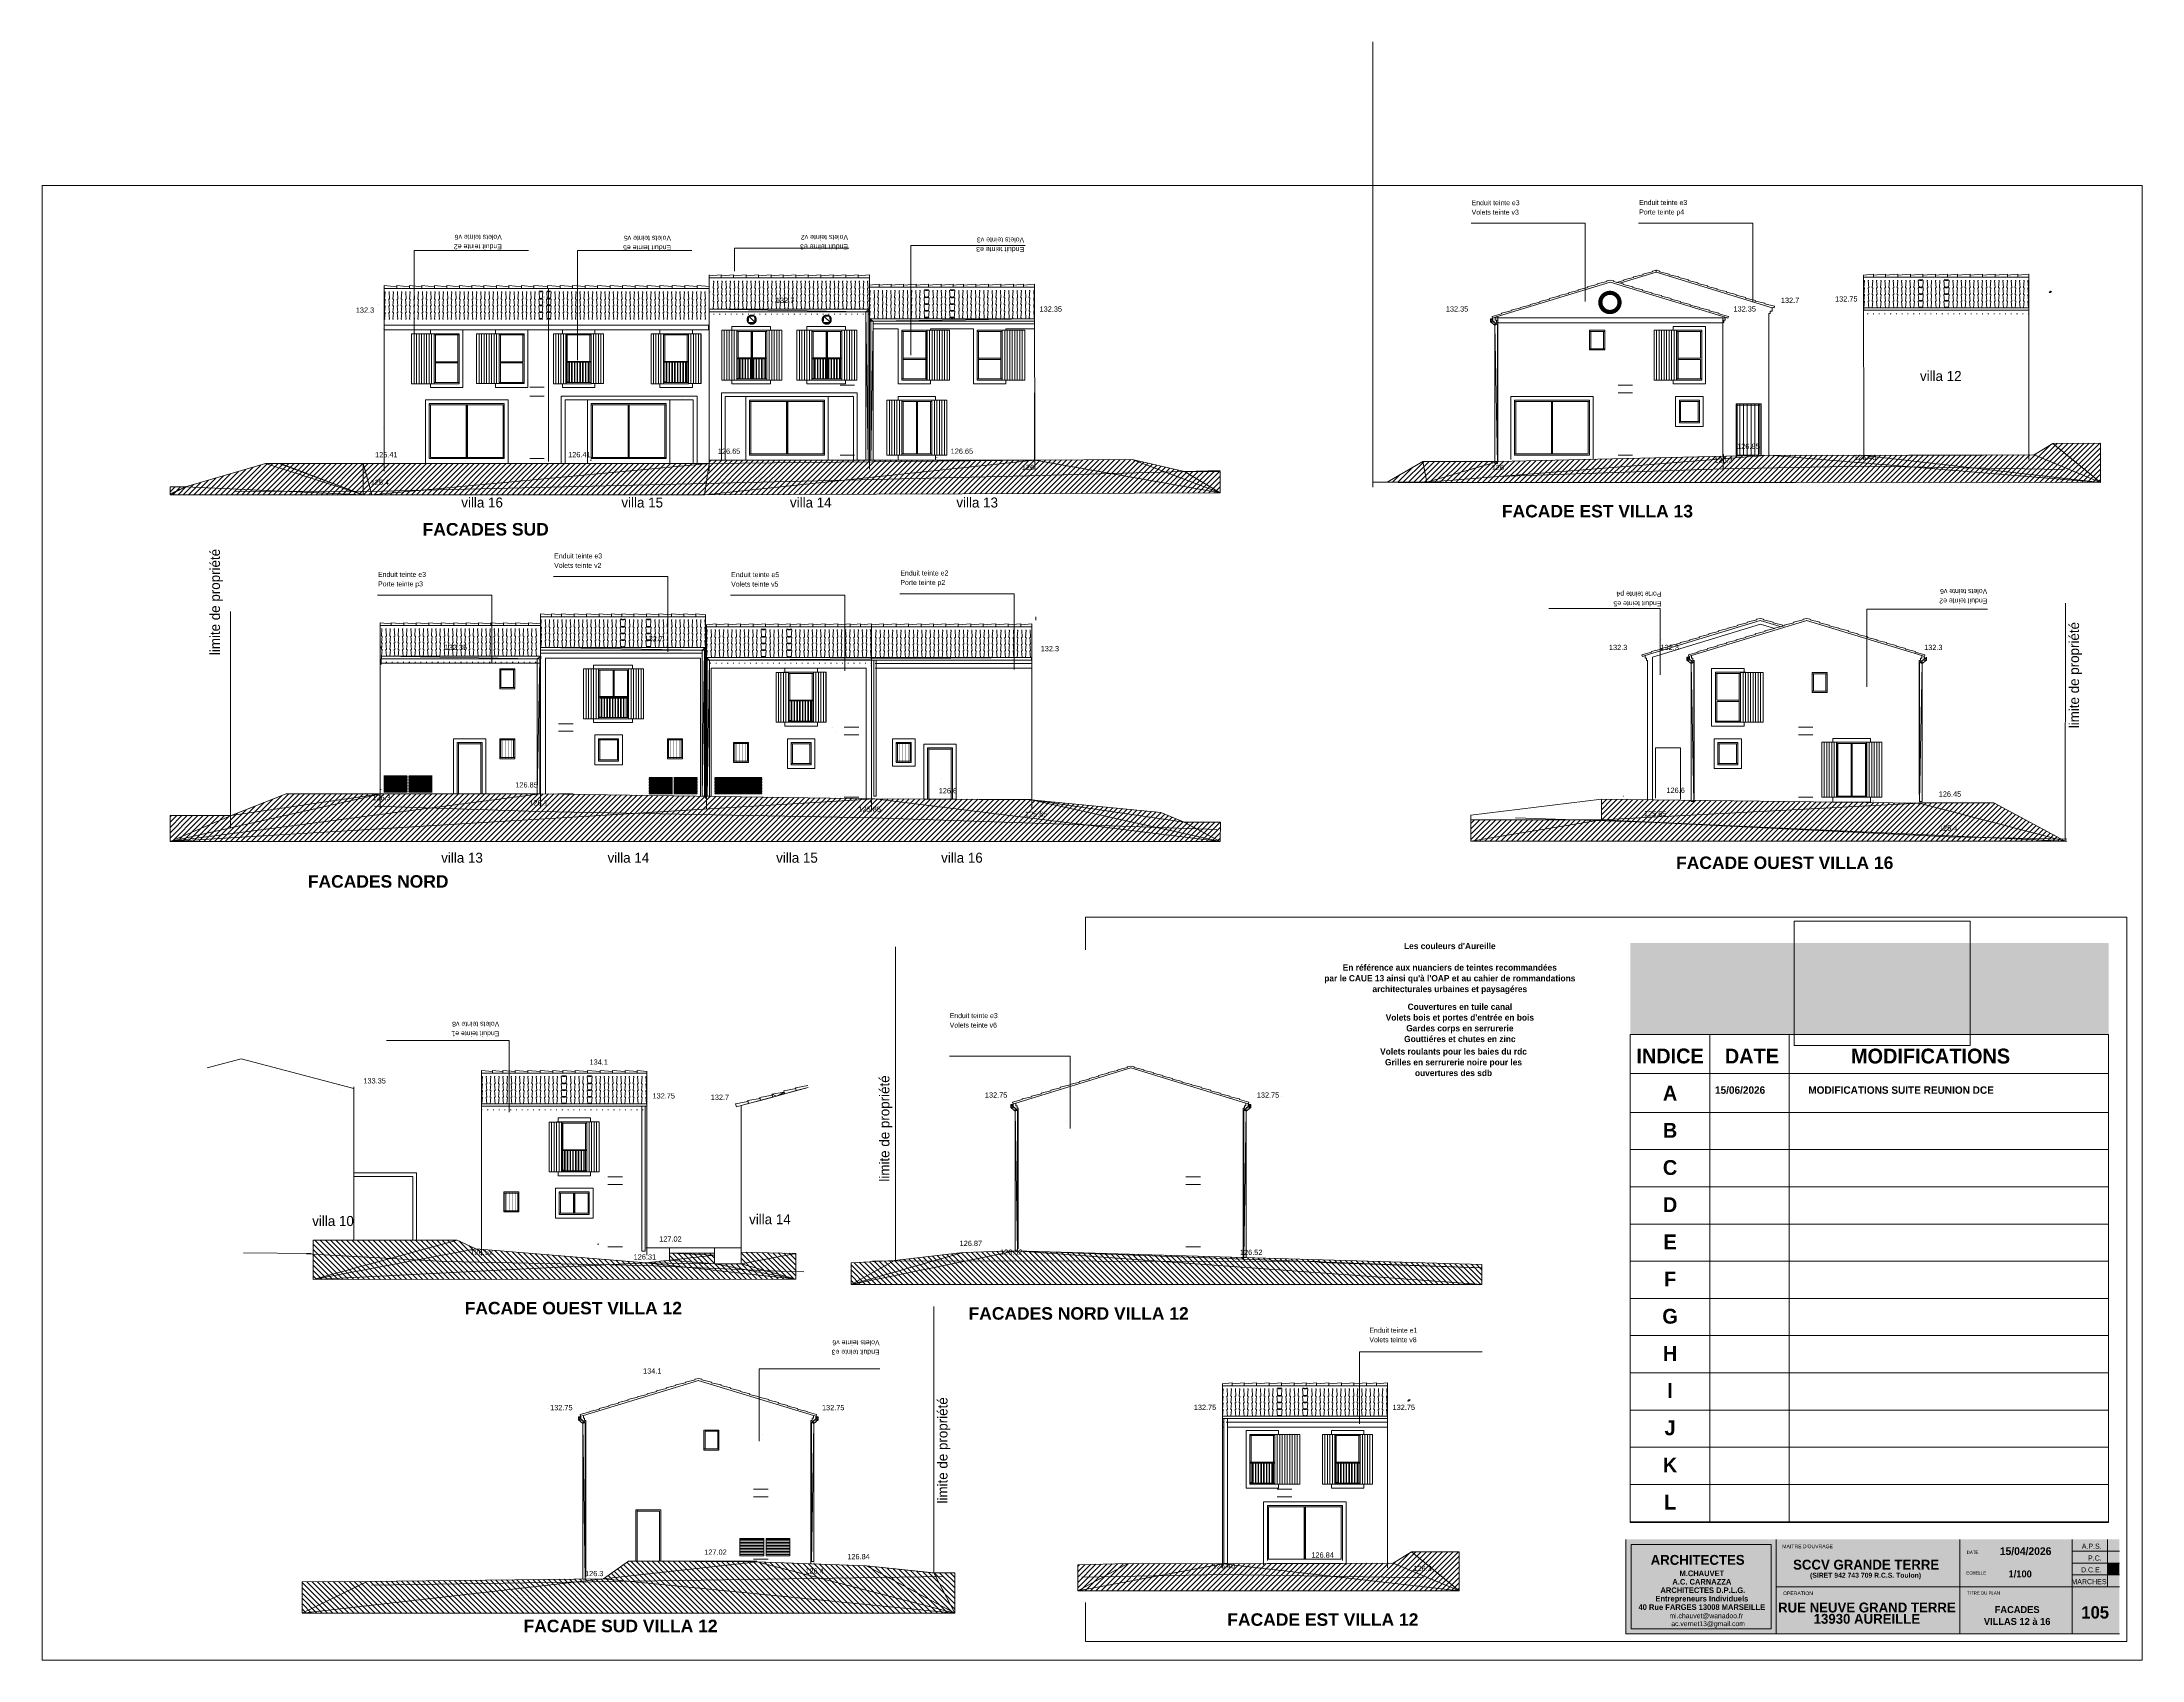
# Model space of a CAD drawing. Header units: metres. Extents: x 44.2 to 128.2, y -61.8 to 3.
import ezdxf
from ezdxf.enums import TextEntityAlignment as Align
from ezdxf.lldxf.tags import DXFTag

# ---------------------------------------------------------------- set-up
doc = ezdxf.new("R2010")
doc.units = ezdxf.units.M
doc.header["$MEASUREMENT"] = 0
doc.header["$XCLIPFRAME"] = 0
for name, color, linetype in [('Calque 59', 7, 'Continuous'), ('Calque 79', 7, 'Continuous'), ('Calque Commun', 7, 'Continuous'), ('Cotations', 7, 'Continuous'), ('Textes', 7, 'Continuous')]:
    doc.layers.add(name, color=color, linetype=linetype)
doc.styles.add('Arial', font='arialbd.ttf', dxfattribs={"height": 0.5})
doc.styles.add('Arial2', font='arial.ttf', dxfattribs={"height": 0.21})
doc.styles.add('Arial3', font='arial.ttf', dxfattribs={"height": 0.125695})
doc.styles.add('Arial4', font='arial.ttf', dxfattribs={"height": 0.146644})
doc.styles.add('Century Gothic', font='GOTHIC.TTF', dxfattribs={"height": 0.4})
doc.styles.add('Century Gothic10', font='GOTHICB.TTF', dxfattribs={"height": 0.277667})
doc.styles.add('Century Gothic11', font='GOTHICB.TTF', dxfattribs={"height": 0.3})
doc.styles.add('Century Gothic12', font='GOTHIC.TTF', dxfattribs={"height": 0.206022})
doc.styles.add('Century Gothic13', font='GOTHIC.TTF', dxfattribs={"height": 0.206042})
doc.styles.add('Century Gothic14', font='GOTHICB.TTF', dxfattribs={"height": 0.398543})
doc.styles.add('Century Gothic15', font='GOTHIC.TTF', dxfattribs={"height": 0.199271})
doc.styles.add('Century Gothic16', font='GOTHICB.TTF', dxfattribs={"height": 0.311})
doc.styles.add('Century Gothic17', font='GOTHICB.TTF', dxfattribs={"height": 0.226937})
doc.styles.add('Century Gothic18', font='GOTHICB.TTF', dxfattribs={"height": 0.199271})
doc.styles.add('Century Gothic19', font='GOTHICB.TTF', dxfattribs={"height": 0.6})
doc.styles.add('Century Gothic2', font='GOTHIC.TTF', dxfattribs={"height": 0.2})
doc.styles.add('Century Gothic3', font='GOTHIC.TTF', dxfattribs={"height": 0.2})
doc.styles.add('Century Gothic4', font='GOTHIC.TTF', dxfattribs={"height": 0.2})
doc.styles.add('Century Gothic5', font='GOTHIC.TTF', dxfattribs={"height": 0.2})
doc.styles.add('Century Gothic6', font='GOTHICB.TTF', dxfattribs={"height": 0.25})
doc.styles.add('Century Gothic7', font='GOTHICB.TTF', dxfattribs={"height": 0.25})
doc.styles.add('Century Gothic8', font='GOTHICB.TTF', dxfattribs={"height": 0.2777})
doc.styles.add('Century Gothic9', font='GOTHICB.TTF', dxfattribs={"height": 0.4958})
tags = doc.linetypes.add('DASHDOT2', pattern=[0.5, 0.25, -0.125, 0, -0.125]).pattern_tags.tags
tags[10:11] = [DXFTag(74, 4), DXFTag(75, 0), DXFTag(340, '0'), DXFTag(46, 1.0), DXFTag(50, 0.0), DXFTag(44, 0.0), DXFTag(45, 0.0)]
tags[8:9] = [DXFTag(74, 4), DXFTag(75, 0), DXFTag(340, '0'), DXFTag(46, 1.0), DXFTag(50, 0.0), DXFTag(44, 0.0), DXFTag(45, 0.0)]
tags[6:7] = [DXFTag(74, 4), DXFTag(75, 0), DXFTag(340, '0'), DXFTag(46, 1.0), DXFTag(50, 0.0), DXFTag(44, 0.0), DXFTag(45, 0.0)]
tags[4:5] = [DXFTag(74, 4), DXFTag(75, 0), DXFTag(340, '0'), DXFTag(46, 1.0), DXFTag(50, 0.0), DXFTag(44, 0.0), DXFTag(45, 0.0)]
tags = doc.linetypes.add('DIVIDE2', pattern=[0.625, 0.25, -0.125, 0, -0.125, 0, -0.125]).pattern_tags.tags
tags[14:15] = [DXFTag(74, 4), DXFTag(75, 0), DXFTag(340, '0'), DXFTag(46, 1.0), DXFTag(50, 0.0), DXFTag(44, 0.0), DXFTag(45, 0.0)]
tags[12:13] = [DXFTag(74, 4), DXFTag(75, 0), DXFTag(340, '0'), DXFTag(46, 1.0), DXFTag(50, 0.0), DXFTag(44, 0.0), DXFTag(45, 0.0)]
tags[10:11] = [DXFTag(74, 4), DXFTag(75, 0), DXFTag(340, '0'), DXFTag(46, 1.0), DXFTag(50, 0.0), DXFTag(44, 0.0), DXFTag(45, 0.0)]
tags[8:9] = [DXFTag(74, 4), DXFTag(75, 0), DXFTag(340, '0'), DXFTag(46, 1.0), DXFTag(50, 0.0), DXFTag(44, 0.0), DXFTag(45, 0.0)]
tags[6:7] = [DXFTag(74, 4), DXFTag(75, 0), DXFTag(340, '0'), DXFTag(46, 1.0), DXFTag(50, 0.0), DXFTag(44, 0.0), DXFTag(45, 0.0)]
tags[4:5] = [DXFTag(74, 4), DXFTag(75, 0), DXFTag(340, '0'), DXFTag(46, 1.0), DXFTag(50, 0.0), DXFTag(44, 0.0), DXFTag(45, 0.0)]
tags = doc.linetypes.add('HIDDEN', pattern=[0.375, 0.25, -0.125]).pattern_tags.tags
tags[6:7] = [DXFTag(74, 4), DXFTag(75, 0), DXFTag(340, '0'), DXFTag(46, 1.0), DXFTag(50, 0.0), DXFTag(44, 0.0), DXFTag(45, 0.0)]
tags[4:5] = [DXFTag(74, 4), DXFTag(75, 0), DXFTag(340, '0'), DXFTag(46, 1.0), DXFTag(50, 0.0), DXFTag(44, 0.0), DXFTag(45, 0.0)]
picture_1 = doc.add_image_def('image1.jpg', size_in_pixel=(1169, 826))

# ---------------------------------------------------------------- blocks, each defined once
blk = doc.blocks.new('hatch')
at = {"layer": 'Calque Commun', "color": 8, "linetype": 'Continuous', "lineweight": 5}
for p, q in [((79.818, -11.376), (79.818, -13.576)), ((79.918, -11.376), (79.918, -13.576)), ((80.018, -11.376), (80.018, -13.576)), ((80.118, -11.376), (80.118, -13.576)), ((80.218, -11.376), (80.218, -13.576)), ((80.318, -11.376), (80.318, -13.576))]:
    blk.add_line(p, q, dxfattribs=at)
mesh = blk.add_polyface(dxfattribs=at)
corners = [(80.418, -11.376), (79.818, -11.376), (79.818, -13.576), (80.418, -13.576)]
mesh.append_faces([[corners[k] for k in face] for face in [(0, 1, 2, 3)]], dxfattribs={"color": 8})
blk = doc.blocks.new('hatch2')
at = {"layer": 'Calque Commun', "color": 8, "linetype": 'Continuous', "lineweight": 5}
for p, q in [((78.018, -11.376), (78.018, -13.576)), ((78.118, -11.376), (78.118, -13.576)), ((78.218, -11.376), (78.218, -13.576)), ((78.318, -11.376), (78.318, -13.576)), ((78.418, -11.376), (78.418, -13.576)), ((78.518, -11.376), (78.518, -13.576))]:
    blk.add_line(p, q, dxfattribs=at)
mesh = blk.add_polyface(dxfattribs=at)
corners = [(78.618, -11.376), (78.018, -11.376), (78.018, -13.576), (78.618, -13.576)]
mesh.append_faces([[corners[k] for k in face] for face in [(0, 1, 2, 3)]], dxfattribs={"color": 8})
blk = doc.blocks.new('@dwg_exp')
at = {"layer": 'Cotations', "color": 212, "linetype": 'ByBlock', "lineweight": -2, "style": 'Arial2'}
blk.add_text('132.35', height=0.21, dxfattribs=at).set_placement((84.57, -7.833), align=Align.CENTER)
blk = doc.blocks.new('@dwg_exp2')
at = {"layer": 'Cotations', "color": 212, "linetype": 'ByBlock', "lineweight": -2, "style": 'Arial2'}
blk.add_text('126.41', height=0.21, dxfattribs=at).set_placement((65.715, -13.66), align=Align.CENTER)
blk = doc.blocks.new('@dwg_exp3')
at = {"layer": 'Cotations', "color": 212, "linetype": 'ByBlock', "lineweight": -2, "style": 'Arial2'}
blk.add_text('126.65', height=0.21, dxfattribs=at).set_placement((71.703, -13.523), align=Align.CENTER)
blk = doc.blocks.new('@dwg_exp4')
at = {"layer": 'Cotations', "color": 212, "linetype": 'ByBlock', "lineweight": -2, "style": 'Arial2'}
blk.add_text('126', height=0.21, dxfattribs=at).set_placement((83.659, -14.17), align=Align.CENTER)
blk = doc.blocks.new('@dwg_exp5')
at = {"layer": 'Cotations', "color": 212, "linetype": 'ByBlock', "lineweight": -2, "style": 'Arial2'}
blk.add_text('126.41', height=0.21, dxfattribs=at).set_placement((57.991, -13.663), align=Align.CENTER)
blk = doc.blocks.new('@dwg_exp6')
at = {"layer": 'Cotations', "color": 212, "linetype": 'ByBlock', "lineweight": -2, "style": 'Arial2'}
blk.add_text('126.65', height=0.21, dxfattribs=at).set_placement((81.014, -13.522), align=Align.CENTER)
blk = doc.blocks.new('@dwg_exp7')
at = {"layer": 'Cotations', "color": 212, "linetype": 'ByBlock', "lineweight": -2, "style": 'Arial2'}
blk.add_text('125.4', height=0.21, dxfattribs=at).set_placement((57.733, -14.773), align=Align.CENTER)
blk = doc.blocks.new('@dwg_exp8')
at = {"layer": 'Cotations', "color": 212, "linetype": 'ByBlock', "lineweight": -2, "style": 'Arial2'}
blk.add_text('132.3', height=0.21, dxfattribs=at).set_placement((57.138, -7.877), align=Align.CENTER)
blk = doc.blocks.new('@dwg_exp9')
at = {"layer": 'Cotations', "color": 212, "linetype": 'ByBlock', "lineweight": -2, "style": 'Arial2'}
blk.add_text('126.6', height=0.21, dxfattribs=at).set_placement((80.454, -27.109), align=Align.CENTER)
blk = doc.blocks.new('@dwg_exp10')
at = {"layer": 'Cotations', "color": 212, "linetype": 'ByBlock', "lineweight": -2, "style": 'Arial2'}
blk.add_text('125.65', height=0.21, dxfattribs=at).set_placement((83.986, -28.048), align=Align.CENTER)
blk = doc.blocks.new('@dwg_exp11')
at = {"layer": 'Cotations', "color": 212, "linetype": 'ByBlock', "lineweight": -2, "style": 'Arial2'}
blk.add_text('126.3', height=0.21, dxfattribs=at).set_placement((57.796, -27.385), align=Align.CENTER)
blk = doc.blocks.new('@dwg_exp12')
at = {"layer": 'Cotations', "color": 212, "linetype": 'ByBlock', "lineweight": -2, "style": 'Arial2'}
blk.add_text('126.1', height=0.21, dxfattribs=at).set_placement((64.082, -27.592), align=Align.CENTER)
blk = doc.blocks.new('@dwg_exp13')
at = {"layer": 'Cotations', "color": 212, "linetype": 'ByBlock', "lineweight": -2, "style": 'Arial2'}
blk.add_text('125.85', height=0.21, dxfattribs=at).set_placement((77.327, -27.848), align=Align.CENTER)
blk = doc.blocks.new('@dwg_exp14')
at = {"layer": 'Cotations', "color": 212, "linetype": 'ByBlock', "lineweight": -2, "style": 'Arial2'}
blk.add_text('132.35', height=0.21, dxfattribs=at).set_placement((100.821, -7.828), align=Align.CENTER)
blk = doc.blocks.new('@dwg_exp15')
at = {"layer": 'Cotations', "color": 212, "linetype": 'ByBlock', "lineweight": -2, "style": 'Arial2'}
blk.add_text('132.35', height=0.21, dxfattribs=at).set_placement((112.327, -7.828), align=Align.CENTER)
blk = doc.blocks.new('@dwg_exp16')
at = {"layer": 'Cotations', "color": 212, "linetype": 'ByBlock', "lineweight": -2, "style": 'Arial2'}
blk.add_text('132.7', height=0.21, dxfattribs=at).set_placement((114.142, -7.484), align=Align.CENTER)
blk = doc.blocks.new('@dwg_exp17')
at = {"layer": 'Cotations', "color": 212, "linetype": 'ByBlock', "lineweight": -2, "style": 'Arial2'}
blk.add_text('126.3', height=0.21, dxfattribs=at).set_placement((111.478, -13.875), align=Align.CENTER)
blk = doc.blocks.new('@dwg_exp18')
at = {"layer": 'Cotations', "color": 212, "linetype": 'ByBlock', "lineweight": -2, "style": 'Arial2'}
blk.add_text('126', height=0.21, dxfattribs=at).set_placement((102.455, -14.175), align=Align.CENTER)
blk = doc.blocks.new('@dwg_exp19')
at = {"layer": 'Cotations', "color": 212, "linetype": 'ByBlock', "lineweight": -2, "style": 'Arial2'}
blk.add_text('132.75', height=0.21, dxfattribs=at).set_placement((116.39, -7.428), align=Align.CENTER)
blk = doc.blocks.new('@dwg_exp20')
at = {"layer": 'Cotations', "color": 212, "linetype": 'ByBlock', "lineweight": -2, "style": 'Arial2'}
blk.add_text('126.40', height=0.21, dxfattribs=at).set_placement((117.144, -13.772), align=Align.CENTER)
blk = doc.blocks.new('@dwg_exp21')
at = {"layer": 'Cotations', "color": 212, "linetype": 'ByBlock', "lineweight": -2, "style": 'Arial2'}
blk.add_text('126.45', height=0.21, dxfattribs=at).set_placement((120.537, -27.241), align=Align.CENTER)
blk = doc.blocks.new('@dwg_exp22')
at = {"layer": 'Cotations', "color": 212, "linetype": 'ByBlock', "lineweight": -2, "style": 'Arial2'}
blk.add_text('125.4', height=0.21, dxfattribs=at).set_placement((120.466, -28.598), align=Align.CENTER)
blk = doc.blocks.new('@dwg_exp23')
at = {"layer": 'Cotations', "color": 212, "linetype": 'ByBlock', "lineweight": -2, "style": 'Arial2'}
blk.add_text('132.3', height=0.21, dxfattribs=at).set_placement((119.871, -21.375), align=Align.CENTER)
blk = doc.blocks.new('@dwg_exp24')
at = {"layer": 'Cotations', "color": 212, "linetype": 'ByBlock', "lineweight": -2, "style": 'Arial2'}
blk.add_text('132.3', height=0.21, dxfattribs=at).set_placement((107.264, -21.375), align=Align.CENTER)
blk = doc.blocks.new('@dwg_exp25')
at = {"layer": 'Cotations', "color": 212, "linetype": 'ByBlock', "lineweight": -2, "style": 'Arial2'}
blk.add_text('132.3', height=0.21, dxfattribs=at).set_placement((109.328, -21.373), align=Align.CENTER)
blk = doc.blocks.new('@dwg_exp26')
at = {"layer": 'Cotations', "color": 212, "linetype": 'ByBlock', "lineweight": -2, "style": 'Arial2'}
blk.add_text('125.65', height=0.21, dxfattribs=at).set_placement((108.746, -28.024), align=Align.CENTER)
blk = doc.blocks.new('@dwg_exp27')
at = {"layer": 'Cotations', "color": 212, "linetype": 'ByBlock', "lineweight": -2, "style": 'Arial2'}
blk.add_text('132.7', height=0.21, dxfattribs=at).set_placement((73.94, -7.483), align=Align.CENTER)
blk = doc.blocks.new('@dwg_exp28')
at = {"layer": 'Cotations', "color": 212, "linetype": 'ByBlock', "lineweight": -2, "style": 'Arial2'}
blk.add_text('132.3', height=0.21, dxfattribs=at).set_placement((84.534, -21.423), align=Align.CENTER)
blk = doc.blocks.new('@dwg_exp29')
at = {"layer": 'Cotations', "color": 212, "linetype": 'ByBlock', "lineweight": -2, "style": 'Arial2'}
blk.add_text('126.6', height=0.21, dxfattribs=at).set_placement((109.565, -27.091), align=Align.CENTER)
blk = doc.blocks.new('@dwg_exp30')
at = {"layer": 'Cotations', "color": 212, "linetype": 'ByBlock', "lineweight": -2, "style": 'Arial2'}
blk.add_text('132.35', height=0.21, dxfattribs=at).set_placement((60.774, -21.373), align=Align.CENTER)
blk = doc.blocks.new('@dwg_exp31')
at = {"layer": 'Cotations', "color": 212, "linetype": 'ByBlock', "lineweight": -2, "style": 'Arial2'}
blk.add_text('132.7', height=0.21, dxfattribs=at).set_placement((68.691, -21.023), align=Align.CENTER)
blk = doc.blocks.new('@dwg_exp32')
at = {"layer": 'Cotations', "color": 212, "linetype": 'ByBlock', "lineweight": -2, "style": 'Arial2'}
blk.add_text('126.85', height=0.21, dxfattribs=at).set_placement((112.473, -13.326), align=Align.CENTER)
blk = doc.blocks.new('@dwg_exp33')
at = {"layer": 'Cotations', "color": 212, "linetype": 'ByBlock', "lineweight": -2, "style": 'Arial2'}
blk.add_text('126.85', height=0.21, dxfattribs=at).set_placement((63.599, -26.874), align=Align.CENTER)
blk = doc.blocks.new('hatch3')
at = {"layer": 'Calque Commun', "color": 7, "linetype": 'Continuous', "lineweight": 5}
for p, q in [((105.753, -29.028), (107.424, -27.357)), ((105.965, -29.028), (107.633, -27.359)), ((106.177, -29.028), (107.843, -27.362)), ((106.389, -29.028), (108.053, -27.364)), ((106.594, -27.551), (106.795, -27.349)), ((106.594, -27.763), (107.004, -27.352)), ((106.594, -27.975), (107.214, -27.354)), ((106.602, -29.028), (108.262, -27.367)), ((106.814, -29.028), (108.472, -27.369)), ((107.026, -29.028), (108.682, -27.372)), ((107.238, -29.028), (108.891, -27.374)), ((107.45, -29.028), (109.101, -27.377)), ((107.662, -29.028), (109.311, -27.379)), ((107.874, -29.028), (109.52, -27.382)), ((108.086, -29.028), (109.73, -27.384)), ((108.299, -29.028), (109.94, -27.387)), ((108.511, -29.028), (110.149, -27.389)), ((108.723, -29.028), (110.359, -27.392)), ((108.935, -29.028), (110.569, -27.394)), ((109.147, -29.028), (110.778, -27.396)), ((109.359, -29.028), (110.988, -27.399)), ((109.571, -29.028), (111.198, -27.401)), ((109.784, -29.028), (111.407, -27.404)), ((109.996, -29.028), (111.617, -27.406)), ((110.208, -29.028), (111.826, -27.409)), ((110.42, -29.028), (112.036, -27.411)), ((110.632, -29.028), (112.246, -27.414)), ((110.844, -29.028), (112.455, -27.416)), ((111.056, -29.028), (112.665, -27.419)), ((111.268, -29.028), (112.875, -27.421)), ((111.481, -29.028), (113.084, -27.424)), ((111.693, -29.028), (113.294, -27.426)), ((111.905, -29.028), (113.504, -27.429)), ((112.117, -29.028), (113.713, -27.431)), ((112.329, -29.028), (113.923, -27.434)), ((112.541, -29.028), (114.133, -27.436)), ((112.753, -29.028), (114.342, -27.439)), ((112.966, -29.028), (114.552, -27.441)), ((113.178, -29.028), (114.762, -27.443)), ((113.39, -29.028), (114.971, -27.446)), ((113.602, -29.028), (115.181, -27.448)), ((113.814, -29.028), (115.391, -27.451)), ((114.026, -29.028), (115.6, -27.453)), ((114.238, -29.028), (115.81, -27.456)), ((114.45, -29.028), (116.02, -27.458)), ((114.663, -29.028), (116.229, -27.461)), ((114.875, -29.028), (116.439, -27.463)), ((115.087, -29.028), (116.649, -27.466)), ((115.299, -29.028), (116.858, -27.468)), ((115.511, -29.028), (117.068, -27.471)), ((115.723, -29.028), (117.278, -27.473)), ((115.935, -29.028), (117.487, -27.476)), ((116.147, -29.028), (117.697, -27.478)), ((116.36, -29.028), (117.907, -27.481)), ((116.572, -29.028), (118.116, -27.483)), ((116.784, -29.028), (118.326, -27.486)), ((116.996, -29.028), (118.536, -27.488)), ((117.208, -29.028), (118.745, -27.49)), ((117.42, -29.028), (118.955, -27.493)), ((117.632, -29.028), (119.165, -27.495)), ((117.845, -29.028), (119.38, -27.492)), ((118.057, -29.028), (119.592, -27.492)), ((118.269, -29.028), (119.805, -27.492)), ((118.481, -29.028), (120.017, -27.492)), ((118.693, -29.028), (120.229, -27.492)), ((118.905, -29.028), (120.441, -27.492)), ((119.117, -29.028), (120.653, -27.492)), ((119.329, -29.028), (120.865, -27.492)), ((119.542, -29.028), (121.077, -27.492)), ((119.754, -29.028), (121.29, -27.492)), ((119.966, -29.028), (121.502, -27.492)), ((120.178, -29.028), (121.714, -27.492)), ((120.39, -29.028), (121.926, -27.492)), ((120.602, -29.028), (122.138, -27.492)), ((120.814, -29.028), (122.329, -27.513)), ((121.027, -29.028), (122.467, -27.587)), ((121.239, -29.028), (122.605, -27.661)), ((101.375, -28.315), (101.52, -28.169)), ((101.375, -28.527), (101.733, -28.169)), ((101.375, -28.739), (101.945, -28.169)), ((101.375, -28.951), (102.157, -28.169)), ((101.51, -29.028), (102.369, -28.169)), ((101.723, -29.028), (102.581, -28.169)), ((101.935, -29.028), (102.793, -28.169)), ((102.147, -29.028), (103.005, -28.169)), ((102.359, -29.028), (103.217, -28.169)), ((102.571, -29.028), (103.43, -28.169)), ((102.783, -29.028), (103.642, -28.169)), ((102.995, -29.028), (103.854, -28.169)), ((103.207, -29.028), (104.066, -28.169)), ((103.42, -29.028), (104.278, -28.169)), ((103.632, -29.028), (104.49, -28.169)), ((103.844, -29.028), (104.702, -28.169)), ((104.056, -29.028), (104.915, -28.169)), ((104.268, -29.028), (105.127, -28.169)), ((104.48, -29.028), (105.339, -28.169)), ((104.692, -29.028), (105.551, -28.169)), ((104.905, -29.028), (105.763, -28.169)), ((105.117, -29.028), (105.975, -28.169)), ((105.329, -29.028), (106.187, -28.169)), ((105.541, -29.028), (106.399, -28.169)), ((121.451, -29.028), (122.743, -27.735)), ((121.663, -29.028), (122.881, -27.809)), ((121.875, -29.028), (123.019, -27.883)), ((122.087, -29.028), (123.158, -27.957)), ((122.299, -29.028), (123.296, -28.031)), ((122.511, -29.028), (123.434, -28.105)), ((122.724, -29.028), (123.572, -28.179)), ((122.936, -29.028), (123.71, -28.253)), ((123.148, -29.028), (123.848, -28.327)), ((123.36, -29.028), (123.987, -28.401)), ((123.572, -29.028), (124.125, -28.475)), ((123.784, -29.028), (124.263, -28.549)), ((123.996, -29.028), (124.401, -28.623)), ((124.209, -29.028), (124.539, -28.697)), ((124.421, -29.028), (124.677, -28.771)), ((124.633, -29.028), (124.816, -28.845)), ((124.845, -29.028), (124.954, -28.919)), ((125.057, -29.028), (125.092, -28.993))]:
    blk.add_line(p, q, dxfattribs=at)
at = {"layer": 'Calque Commun', "color": 7, "linetype": 'Continuous', "lineweight": 20}
mesh = blk.add_polyface(dxfattribs=at)
corners = [(125.146, -29.022), (125.199, -29.022), (125.21, -29.028), (101.375, -29.028), (119.305, -27.497), (119.288, -27.492), (122.288, -27.492), (106.594, -27.347), (106.594, -28.169), (101.375, -28.169)]
mesh.append_faces([[corners[k] for k in face] for face in [(3, 0, 2)]], dxfattribs={"vtx0": -1, "vtx1": -1, "color": 7})
mesh.append_faces([[corners[k] for k in face] for face in [(4, 0, 8), (8, 0, 3)]], dxfattribs={"vtx0": -1, "vtx1": -1, "vtx2": -1, "color": 7})
mesh.append_faces([[corners[k] for k in face] for face in [(4, 6, 0)]], dxfattribs={"vtx0": -1, "vtx2": -1, "color": 7})
mesh.append_faces([[corners[k] for k in face] for face in [(7, 4, 8), (9, 8, 3)]], dxfattribs={"vtx1": -1, "color": 7})
mesh.append_faces([[corners[k] for k in face] for face in [(0, 1, 2), (4, 5, 6)]], dxfattribs={"vtx2": -1, "color": 7})
blk = doc.blocks.new('hatch4')
at = {"layer": 'Calque Commun', "color": 8, "linetype": 'Continuous', "lineweight": 5}
for p, q in [((112.129, -11.526), (112.129, -13.576)), ((112.279, -11.526), (112.279, -13.576)), ((112.429, -11.526), (112.429, -13.576)), ((112.579, -11.526), (112.579, -13.576)), ((112.729, -11.526), (112.729, -13.576)), ((112.879, -11.526), (112.879, -13.576))]:
    blk.add_line(p, q, dxfattribs=at)
at = {"layer": 'Calque Commun', "color": 8, "linetype": 'Continuous', "lineweight": 20}
mesh = blk.add_polyface(dxfattribs=at)
corners = [(112.979, -11.526), (111.979, -11.526), (111.979, -13.576), (112.979, -13.576)]
mesh.append_faces([[corners[k] for k in face] for face in [(0, 1, 2, 3)]], dxfattribs={"color": 8})
blk = doc.blocks.new('hatch5')
at = {"layer": 'Calque Commun', "color": 11, "linetype": 'Continuous', "lineweight": 5}
for p, q in [((69.486, -26.498), (70.436, -26.498)), ((69.486, -26.558), (70.436, -26.558)), ((69.486, -26.618), (70.436, -26.618)), ((69.486, -26.678), (70.436, -26.678)), ((69.486, -26.738), (70.436, -26.738)), ((69.486, -26.798), (70.436, -26.798)), ((69.486, -26.858), (70.436, -26.858)), ((69.486, -26.918), (70.436, -26.918)), ((69.486, -26.978), (70.436, -26.978)), ((69.486, -27.038), (70.436, -27.038)), ((69.486, -27.098), (70.436, -27.098))]:
    blk.add_line(p, q, dxfattribs=at)
at = {"layer": 'Calque Commun', "color": 9, "linetype": 'Continuous', "lineweight": 5, "true_color": 0xc0c0c0}
blk.add_trace([(69.486, -26.452), (70.436, -26.452), (69.486, -27.152), (70.436, -27.152)], dxfattribs=at)
blk = doc.blocks.new('hatch6')
at = {"layer": 'Calque Commun', "color": 11, "linetype": 'Continuous', "lineweight": 5}
for p, q in [((68.493, -26.498), (69.443, -26.498)), ((68.493, -26.558), (69.443, -26.558)), ((68.493, -26.618), (69.443, -26.618)), ((68.493, -26.678), (69.443, -26.678)), ((68.493, -26.738), (69.443, -26.738)), ((68.493, -26.798), (69.443, -26.798)), ((68.493, -26.858), (69.443, -26.858)), ((68.493, -26.918), (69.443, -26.918)), ((68.493, -26.978), (69.443, -26.978)), ((68.493, -27.038), (69.443, -27.038)), ((68.493, -27.098), (69.443, -27.098))]:
    blk.add_line(p, q, dxfattribs=at)
at = {"layer": 'Calque Commun', "color": 9, "linetype": 'Continuous', "lineweight": 5, "true_color": 0xc0c0c0}
blk.add_trace([(68.493, -26.452), (69.443, -26.452), (68.493, -27.152), (69.443, -27.152)], dxfattribs=at)
blk = doc.blocks.new('hatch7')
at = {"layer": 'Calque Commun', "color": 11, "linetype": 'Continuous', "lineweight": 5}
for p, q in [((71.124, -26.498), (72.074, -26.498)), ((71.124, -26.558), (72.074, -26.558)), ((71.124, -26.618), (72.074, -26.618)), ((71.124, -26.678), (72.074, -26.678)), ((71.124, -26.738), (72.074, -26.738)), ((71.124, -26.798), (72.074, -26.798)), ((71.124, -26.858), (72.074, -26.858)), ((71.124, -26.918), (72.074, -26.918)), ((71.124, -26.978), (72.074, -26.978)), ((71.124, -27.038), (72.074, -27.038)), ((71.124, -27.098), (72.074, -27.098))]:
    blk.add_line(p, q, dxfattribs=at)
at = {"layer": 'Calque Commun', "color": 9, "linetype": 'Continuous', "lineweight": 5, "true_color": 0xc0c0c0}
blk.add_trace([(71.124, -26.452), (72.074, -26.452), (71.124, -27.152), (72.074, -27.152)], dxfattribs=at)
blk = doc.blocks.new('hatch8')
at = {"layer": 'Calque Commun', "color": 11, "linetype": 'Continuous', "lineweight": 5}
for p, q in [((72.074, -26.498), (73.024, -26.498)), ((72.074, -26.558), (73.024, -26.558)), ((72.074, -26.618), (73.024, -26.618)), ((72.074, -26.678), (73.024, -26.678)), ((72.074, -26.738), (73.024, -26.738)), ((72.074, -26.798), (73.024, -26.798)), ((72.074, -26.858), (73.024, -26.858)), ((72.074, -26.918), (73.024, -26.918)), ((72.074, -26.978), (73.024, -26.978)), ((72.074, -27.038), (73.024, -27.038)), ((72.074, -27.098), (73.024, -27.098))]:
    blk.add_line(p, q, dxfattribs=at)
at = {"layer": 'Calque Commun', "color": 9, "linetype": 'Continuous', "lineweight": 5, "true_color": 0xc0c0c0}
blk.add_trace([(72.074, -26.452), (73.024, -26.452), (72.074, -27.152), (73.024, -27.152)], dxfattribs=at)
blk = doc.blocks.new('hatch9')
at = {"layer": 'Calque Commun', "color": 11, "linetype": 'Continuous', "lineweight": 5}
for p, q in [((58.879, -26.434), (59.829, -26.434)), ((58.879, -26.494), (59.829, -26.494)), ((58.879, -26.554), (59.829, -26.554)), ((58.879, -26.614), (59.829, -26.614)), ((58.879, -26.674), (59.829, -26.674)), ((58.879, -26.734), (59.829, -26.734)), ((58.879, -26.794), (59.829, -26.794)), ((58.879, -26.854), (59.829, -26.854)), ((58.879, -26.914), (59.829, -26.914)), ((58.879, -26.974), (59.829, -26.974)), ((58.879, -27.034), (59.829, -27.034))]:
    blk.add_line(p, q, dxfattribs=at)
at = {"layer": 'Calque Commun', "color": 9, "linetype": 'Continuous', "lineweight": 5, "true_color": 0xc0c0c0}
blk.add_trace([(58.879, -26.388), (59.829, -26.388), (58.879, -27.088), (59.829, -27.088)], dxfattribs=at)
blk = doc.blocks.new('@dwg_exp34')
at = {"layer": 'Cotations', "color": 212, "linetype": 'ByBlock', "lineweight": -2, "style": 'Arial2'}
blk.add_text('132.7', height=0.21, dxfattribs=at).set_placement((71.336, -39.375), align=Align.CENTER)
blk = doc.blocks.new('@dwg_exp35')
at = {"layer": 'Cotations', "color": 212, "linetype": 'ByBlock', "lineweight": -2, "style": 'Arial2'}
blk.add_text('132.75', height=0.21, dxfattribs=at).set_placement((69.088, -39.319), align=Align.CENTER)
blk = doc.blocks.new('@dwg_exp36')
at = {"layer": 'Cotations', "color": 212, "linetype": 'ByBlock', "lineweight": -2, "style": 'Arial2'}
blk.add_text('126.31', height=0.21, dxfattribs=at).set_placement((68.334, -45.763), align=Align.CENTER)
blk = doc.blocks.new('@dwg_exp37')
at = {"layer": 'Cotations', "color": 212, "linetype": 'ByBlock', "lineweight": -2, "style": 'Arial2'}
blk.add_text('127.02', height=0.21, dxfattribs=at).set_placement((69.356, -45.047), align=Align.CENTER)
blk = doc.blocks.new('@dwg_exp38')
at = {"layer": 'Cotations', "color": 212, "linetype": 'ByBlock', "lineweight": -2, "style": 'Arial2'}
blk.add_text('133.35', height=0.21, dxfattribs=at).set_placement((57.524, -38.718), align=Align.CENTER)
blk = doc.blocks.new('@dwg_exp39')
at = {"layer": 'Cotations', "color": 212, "linetype": 'ByBlock', "lineweight": -2, "style": 'Arial2'}
blk.add_text('134.1', height=0.21, dxfattribs=at).set_placement((66.488, -37.969), align=Align.CENTER)
blk = doc.blocks.new('@dwg_exp40')
at = {"layer": 'Cotations', "color": 212, "linetype": 'ByBlock', "lineweight": -2, "style": 'Arial2'}
blk.add_text('132.75', height=0.21, dxfattribs=at).set_placement((75.867, -51.794), align=Align.CENTER)
blk = doc.blocks.new('@dwg_exp41')
at = {"layer": 'Cotations', "color": 212, "linetype": 'ByBlock', "lineweight": -2, "style": 'Arial2'}
blk.add_text('132.75', height=0.21, dxfattribs=at).set_placement((64.992, -51.794), align=Align.CENTER)
blk = doc.blocks.new('hatch10')
at = {"layer": 'Calque Commun', "color": 11, "linetype": 'Continuous', "lineweight": 5}
for p, q in [((72.137, -56.967), (73.087, -56.967)), ((72.137, -57.027), (73.087, -57.027)), ((72.137, -57.087), (73.087, -57.087)), ((72.137, -57.147), (73.087, -57.147)), ((72.137, -57.207), (73.087, -57.207)), ((72.137, -57.267), (73.087, -57.267)), ((72.137, -57.327), (73.087, -57.327)), ((72.137, -57.387), (73.087, -57.387)), ((72.137, -57.447), (73.087, -57.447)), ((72.137, -57.507), (73.087, -57.507)), ((72.137, -57.567), (73.087, -57.567))]:
    blk.add_line(p, q, dxfattribs=at)
mesh = blk.add_polyface(dxfattribs=at)
corners = [(72.137, -56.921), (73.087, -56.921), (73.087, -57.621), (72.137, -57.621)]
mesh.append_faces([[corners[k] for k in face] for face in [(0, 1, 2, 3)]], dxfattribs={"color": 11})
blk = doc.blocks.new('hatch11')
at = {"layer": 'Calque Commun', "color": 11, "linetype": 'Continuous', "lineweight": 5}
for p, q in [((73.181, -56.967), (74.131, -56.967)), ((73.181, -57.027), (74.131, -57.027)), ((73.181, -57.087), (74.131, -57.087)), ((73.181, -57.147), (74.131, -57.147)), ((73.181, -57.207), (74.131, -57.207)), ((73.181, -57.267), (74.131, -57.267)), ((73.181, -57.327), (74.131, -57.327)), ((73.181, -57.387), (74.131, -57.387)), ((73.181, -57.447), (74.131, -57.447)), ((73.181, -57.507), (74.131, -57.507)), ((73.181, -57.567), (74.131, -57.567))]:
    blk.add_line(p, q, dxfattribs=at)
mesh = blk.add_polyface(dxfattribs=at)
corners = [(73.181, -56.921), (74.131, -56.921), (74.131, -57.621), (73.181, -57.621)]
mesh.append_faces([[corners[k] for k in face] for face in [(0, 1, 2, 3)]], dxfattribs={"color": 11})
blk = doc.blocks.new('@dwg_exp42')
at = {"layer": 'Cotations', "color": 212, "linetype": 'ByBlock', "lineweight": -2, "style": 'Arial2'}
blk.add_text('127.02', height=0.21, dxfattribs=at).set_placement((71.158, -57.578), align=Align.CENTER)
blk = doc.blocks.new('@dwg_exp43')
at = {"layer": 'Cotations', "color": 212, "linetype": 'ByBlock', "lineweight": -2, "style": 'Arial2'}
blk.add_text('126.84', height=0.21, dxfattribs=at).set_placement((76.879, -57.758), align=Align.CENTER)
blk = doc.blocks.new('@dwg_exp44')
at = {"layer": 'Cotations', "color": 212, "linetype": 'ByBlock', "lineweight": -2, "style": 'Arial2'}
blk.add_text('132.75', height=0.21, dxfattribs=at).set_placement((82.384, -39.287), align=Align.CENTER)
blk = doc.blocks.new('@dwg_exp45')
at = {"layer": 'Cotations', "color": 212, "linetype": 'ByBlock', "lineweight": -2, "style": 'Arial2'}
blk.add_text('132.75', height=0.21, dxfattribs=at).set_placement((93.26, -39.287), align=Align.CENTER)
blk = doc.blocks.new('@dwg_exp46')
at = {"layer": 'Cotations', "color": 212, "linetype": 'ByBlock', "lineweight": -2, "style": 'Arial2'}
blk.add_text('126.87', height=0.21, dxfattribs=at).set_placement((81.373, -45.222), align=Align.CENTER)
blk = doc.blocks.new('@dwg_exp47')
at = {"layer": 'Cotations', "color": 212, "linetype": 'ByBlock', "lineweight": -2, "style": 'Arial2'}
blk.add_text('126.52', height=0.21, dxfattribs=at).set_placement((61.809, -45.575), align=Align.CENTER)
blk = doc.blocks.new('@dwg_exp48')
at = {"layer": 'Cotations', "color": 212, "linetype": 'ByBlock', "lineweight": -2, "style": 'Arial2'}
blk.add_text('126.3', height=0.21, dxfattribs=at).set_placement((66.307, -58.434), align=Align.CENTER)
blk = doc.blocks.new('@dwg_exp49')
at = {"layer": 'Cotations', "color": 212, "linetype": 'ByBlock', "lineweight": -2, "style": 'Arial2'}
blk.add_text('126.4', height=0.21, dxfattribs=at).set_placement((75.119, -58.334), align=Align.CENTER)
blk = doc.blocks.new('@dwg_exp50')
at = {"layer": 'Cotations', "color": 212, "linetype": 'ByBlock', "lineweight": -2, "style": 'Arial2'}
blk.add_text('126.52', height=0.21, dxfattribs=at).set_placement((82.988, -45.573), align=Align.CENTER)
blk = doc.blocks.new('@dwg_exp51')
at = {"layer": 'Cotations', "color": 212, "linetype": 'ByBlock', "lineweight": -2, "style": 'Arial2'}
blk.add_text('126.52', height=0.21, dxfattribs=at).set_placement((92.586, -45.581), align=Align.CENTER)
blk = doc.blocks.new('hatch12')
at = {"layer": 'Calque Commun', "color": 7, "linetype": 'Continuous', "lineweight": 5}
for p, q in [((76.579, -45.97), (77.374, -46.764)), ((76.579, -46.182), (77.161, -46.764)), ((76.712, -45.89), (77.586, -46.764)), ((76.913, -45.88), (77.798, -46.764)), ((77.115, -45.869), (78.01, -46.764)), ((77.316, -45.858), (78.222, -46.764)), ((77.517, -45.847), (78.434, -46.764)), ((77.718, -45.836), (78.646, -46.764)), ((77.92, -45.825), (78.859, -46.764)), ((78.121, -45.815), (79.071, -46.764)), ((78.322, -45.804), (79.283, -46.764)), ((78.512, -45.782), (79.495, -46.764)), ((78.702, -45.759), (79.707, -46.764)), ((78.892, -45.737), (79.919, -46.764)), ((79.082, -45.715), (80.131, -46.764)), ((79.272, -45.693), (80.343, -46.764)), ((79.462, -45.67), (80.556, -46.764)), ((79.651, -45.648), (80.768, -46.764)), ((79.841, -45.626), (80.98, -46.764)), ((80.031, -45.603), (81.192, -46.764)), ((80.221, -45.581), (81.404, -46.764)), ((80.411, -45.559), (81.616, -46.764)), ((80.601, -45.537), (81.828, -46.764)), ((80.791, -45.514), (82.041, -46.764)), ((80.98, -45.492), (82.253, -46.764)), ((81.18, -45.48), (82.465, -46.764)), ((81.385, -45.473), (82.677, -46.764)), ((81.591, -45.466), (82.889, -46.764)), ((81.796, -45.459), (83.101, -46.764)), ((82.001, -45.452), (83.313, -46.764)), ((82.207, -45.446), (83.525, -46.764)), ((82.412, -45.439), (83.738, -46.764)), ((82.617, -45.432), (83.95, -46.764)), ((82.823, -45.425), (84.162, -46.764)), ((83.028, -45.418), (84.374, -46.764)), ((83.238, -45.417), (84.586, -46.764)), ((83.457, -45.423), (84.798, -46.764)), ((83.676, -45.43), (85.01, -46.764)), ((83.894, -45.436), (85.222, -46.764)), ((84.113, -45.442), (85.435, -46.764)), ((84.331, -45.449), (85.647, -46.764)), ((84.55, -45.455), (85.859, -46.764)), ((84.769, -45.462), (86.071, -46.764)), ((84.987, -45.468), (86.283, -46.764)), ((85.206, -45.475), (86.495, -46.764)), ((85.425, -45.481), (86.707, -46.764)), ((85.643, -45.488), (86.92, -46.764)), ((85.862, -45.494), (87.132, -46.764)), ((86.08, -45.501), (87.344, -46.764)), ((86.299, -45.507), (87.556, -46.764)), ((86.518, -45.514), (87.768, -46.764)), ((86.736, -45.52), (87.98, -46.764)), ((86.955, -45.527), (88.192, -46.764)), ((87.173, -45.533), (88.404, -46.764)), ((87.392, -45.54), (88.617, -46.764)), ((87.611, -45.546), (88.829, -46.764)), ((87.829, -45.553), (89.041, -46.764)), ((88.048, -45.559), (89.253, -46.764)), ((88.266, -45.566), (89.465, -46.764)), ((88.485, -45.572), (89.677, -46.764)), ((88.704, -45.579), (89.889, -46.764)), ((88.922, -45.585), (90.102, -46.764)), ((89.141, -45.592), (90.314, -46.764)), ((89.36, -45.598), (90.526, -46.764)), ((89.578, -45.604), (90.738, -46.764)), ((89.797, -45.611), (90.95, -46.764)), ((90.015, -45.617), (91.162, -46.764)), ((90.234, -45.624), (91.374, -46.764)), ((90.453, -45.63), (91.586, -46.764)), ((90.671, -45.637), (91.799, -46.764)), ((90.89, -45.643), (92.011, -46.764)), ((91.108, -45.65), (92.223, -46.764)), ((91.327, -45.656), (92.435, -46.764)), ((91.546, -45.663), (92.647, -46.764)), ((91.764, -45.669), (92.859, -46.764)), ((91.983, -45.676), (93.071, -46.764)), ((92.202, -45.682), (93.284, -46.764)), ((92.42, -45.689), (93.496, -46.764)), ((92.639, -45.695), (93.708, -46.764)), ((92.857, -45.702), (93.92, -46.764)), ((93.076, -45.708), (94.132, -46.764)), ((93.295, -45.715), (94.344, -46.764)), ((93.513, -45.721), (94.556, -46.764)), ((93.732, -45.728), (94.768, -46.764)), ((93.95, -45.734), (94.981, -46.764)), ((94.169, -45.741), (95.193, -46.764)), ((94.388, -45.747), (95.405, -46.764)), ((94.606, -45.754), (95.617, -46.764)), ((94.825, -45.76), (95.829, -46.764)), ((95.043, -45.766), (96.041, -46.764)), ((95.262, -45.773), (96.253, -46.764)), ((95.481, -45.779), (96.465, -46.764)), ((95.699, -45.786), (96.678, -46.764)), ((95.918, -45.792), (96.89, -46.764)), ((96.137, -45.799), (97.102, -46.764)), ((96.355, -45.805), (97.314, -46.764)), ((96.574, -45.812), (97.526, -46.764)), ((96.792, -45.818), (97.738, -46.764)), ((97.011, -45.825), (97.95, -46.764)), ((97.23, -45.831), (98.163, -46.764)), ((97.448, -45.838), (98.375, -46.764)), ((97.667, -45.844), (98.587, -46.764)), ((97.885, -45.851), (98.799, -46.764)), ((98.104, -45.857), (99.011, -46.764)), ((98.323, -45.864), (99.223, -46.764)), ((98.541, -45.87), (99.435, -46.764)), ((98.76, -45.877), (99.647, -46.764)), ((98.979, -45.883), (99.86, -46.764)), ((99.197, -45.89), (100.072, -46.764)), ((99.416, -45.896), (100.284, -46.764)), ((99.634, -45.903), (100.496, -46.764)), ((99.853, -45.909), (100.708, -46.764)), ((100.072, -45.916), (100.92, -46.764)), ((100.29, -45.922), (101.132, -46.764)), ((100.509, -45.928), (101.345, -46.764)), ((100.727, -45.935), (101.557, -46.764)), ((100.946, -45.941), (101.769, -46.764)), ((101.165, -45.948), (101.814, -46.598)), ((101.383, -45.954), (101.814, -46.386)), ((101.602, -45.961), (101.814, -46.174)), ((76.579, -46.394), (76.949, -46.764)), ((76.579, -46.606), (76.737, -46.764))]:
    blk.add_line(p, q, dxfattribs=at)
at = {"layer": 'Calque Commun', "color": 7, "linetype": 'Continuous', "lineweight": 20}
mesh = blk.add_polyface(dxfattribs=at)
corners = [(101.814, -46.092), (101.814, -45.967), (83.156, -45.414), (76.579, -46.764), (81.05, -45.484), (78.325, -45.804), (101.814, -46.764), (76.579, -45.898)]
mesh.append_faces([[corners[k] for k in face] for face in [(3, 5, 7)]], dxfattribs={"vtx0": -1, "color": 7})
mesh.append_faces([[corners[k] for k in face] for face in [(6, 2, 3)]], dxfattribs={"vtx0": -1, "vtx1": -1, "color": 7})
mesh.append_faces([[corners[k] for k in face] for face in [(3, 4, 5), (3, 2, 4)]], dxfattribs={"vtx0": -1, "vtx2": -1, "color": 7})
mesh.append_faces([[corners[k] for k in face] for face in [(6, 0, 2)]], dxfattribs={"vtx1": -1, "vtx2": -1, "color": 7})
mesh.append_faces([[corners[k] for k in face] for face in [(0, 1, 2)]], dxfattribs={"vtx2": -1, "color": 7})
blk = doc.blocks.new('hatch13')
at = {"layer": 'Calque Commun', "color": 7, "linetype": 'Continuous', "lineweight": 5}
for p, q in [((55.07, -45.144), (56.485, -46.558)), ((55.07, -45.356), (56.272, -46.558)), ((55.128, -44.99), (56.697, -46.558)), ((55.34, -44.99), (56.909, -46.558)), ((55.553, -44.99), (57.121, -46.558)), ((55.765, -44.99), (57.333, -46.558)), ((55.977, -44.99), (57.545, -46.558)), ((56.19, -44.991), (57.757, -46.558)), ((56.402, -44.991), (57.969, -46.558)), ((56.614, -44.991), (58.181, -46.558)), ((56.827, -44.991), (58.393, -46.558)), ((57.039, -44.991), (58.605, -46.558)), ((57.251, -44.992), (58.817, -46.558)), ((57.464, -44.992), (59.03, -46.558)), ((57.676, -44.992), (59.242, -46.558)), ((57.888, -44.992), (59.454, -46.558)), ((58.101, -44.992), (59.666, -46.558)), ((58.313, -44.992), (59.878, -46.557)), ((58.525, -44.993), (60.09, -46.557)), ((58.737, -44.993), (60.302, -46.557)), ((58.95, -44.993), (60.514, -46.557)), ((59.162, -44.993), (60.726, -46.557)), ((59.374, -44.993), (60.938, -46.557)), ((59.587, -44.994), (61.15, -46.557)), ((59.799, -44.994), (61.362, -46.557)), ((60.011, -44.994), (61.575, -46.557)), ((60.224, -44.994), (61.787, -46.557)), ((60.436, -44.994), (61.999, -46.557)), ((60.648, -44.994), (62.211, -46.557)), ((60.888, -45.022), (62.423, -46.557)), ((61.286, -45.208), (62.635, -46.557)), ((61.636, -45.345), (62.847, -46.557)), ((55.07, -45.568), (56.06, -46.558)), ((55.07, -45.78), (55.848, -46.558)), ((55.07, -45.992), (55.636, -46.558)), ((61.867, -45.364), (63.059, -46.557)), ((62.097, -45.383), (63.271, -46.557)), ((62.328, -45.402), (63.483, -46.557)), ((62.559, -45.42), (63.695, -46.557)), ((62.79, -45.439), (63.907, -46.557)), ((63.021, -45.458), (64.12, -46.556)), ((63.252, -45.477), (64.332, -46.556)), ((63.483, -45.495), (64.544, -46.556)), ((63.714, -45.514), (64.756, -46.556)), ((63.944, -45.533), (64.968, -46.556)), ((64.175, -45.552), (65.18, -46.556)), ((64.406, -45.57), (65.392, -46.556)), ((64.637, -45.589), (65.604, -46.556)), ((64.868, -45.608), (65.816, -46.556)), ((65.099, -45.627), (66.028, -46.556)), ((65.33, -45.645), (66.24, -46.556)), ((65.56, -45.664), (66.452, -46.556)), ((65.791, -45.683), (66.665, -46.556)), ((66.022, -45.701), (66.877, -46.556)), ((66.253, -45.72), (67.089, -46.556)), ((66.484, -45.739), (67.301, -46.556)), ((66.715, -45.758), (67.513, -46.556)), ((66.946, -45.776), (67.725, -46.556)), ((67.177, -45.795), (67.937, -46.556)), ((67.407, -45.814), (68.149, -46.556)), ((67.638, -45.833), (68.361, -46.556)), ((67.869, -45.851), (68.573, -46.555)), ((68.1, -45.87), (68.785, -46.555)), ((68.331, -45.889), (68.997, -46.555)), ((68.528, -45.874), (69.21, -46.555)), ((68.719, -45.853), (69.422, -46.555)), ((68.91, -45.831), (69.634, -46.555)), ((69.101, -45.81), (69.846, -46.555)), ((69.292, -45.789), (70.058, -46.555)), ((69.321, -45.606), (70.27, -46.555)), ((69.436, -45.509), (70.482, -46.555)), ((69.648, -45.509), (70.694, -46.555)), ((69.861, -45.509), (70.906, -46.555)), ((70.073, -45.509), (71.118, -46.555)), ((70.285, -45.509), (71.33, -46.555)), ((70.497, -45.509), (71.542, -46.555)), ((70.709, -45.509), (71.121, -45.921)), ((70.921, -45.509), (71.121, -45.709)), ((71.133, -45.933), (71.755, -46.555)), ((71.345, -45.933), (71.967, -46.555)), ((71.557, -45.933), (72.179, -46.555)), ((71.77, -45.933), (72.391, -46.555)), ((71.982, -45.933), (72.603, -46.555)), ((72.179, -45.494), (73.239, -46.554)), ((72.179, -45.707), (73.027, -46.554)), ((72.179, -45.919), (72.815, -46.555)), ((72.368, -45.471), (73.451, -46.554)), ((72.585, -45.476), (73.663, -46.554)), ((72.802, -45.481), (73.875, -46.554)), ((73.019, -45.486), (74.087, -46.554)), ((73.236, -45.491), (74.3, -46.554)), ((73.453, -45.496), (74.375, -46.417)), ((73.671, -45.501), (74.375, -46.205)), ((73.888, -45.506), (74.375, -45.993)), ((74.105, -45.511), (74.375, -45.781)), ((74.322, -45.516), (74.375, -45.569)), ((55.07, -46.204), (55.424, -46.558)), ((55.07, -46.416), (55.212, -46.559))]:
    blk.add_line(p, q, dxfattribs=at)
at = {"layer": 'Calque Commun', "color": 7, "linetype": 'Continuous', "lineweight": 20}
mesh = blk.add_polyface(dxfattribs=at)
corners = [(72.179, -45.933), (72.179, -45.467), (74.375, -45.517), (60.829, -44.995), (61.568, -45.34), (55.07, -46.559), (68.369, -45.892), (71.121, -45.933), (74.375, -46.554), (71.121, -45.585), (69.321, -45.509), (71.121, -45.509), (55.07, -44.99), (69.321, -45.786)]
mesh.append_faces([[corners[k] for k in face] for face in [(9, 10, 11)]], dxfattribs={"vtx0": -1, "color": 7})
mesh.append_faces([[corners[k] for k in face] for face in [(6, 7, 8)]], dxfattribs={"vtx0": -1, "vtx1": -1, "vtx2": -1, "color": 7})
mesh.append_faces([[corners[k] for k in face] for face in [(6, 8, 5), (0, 2, 8), (9, 13, 10)]], dxfattribs={"vtx0": -1, "vtx2": -1, "color": 7})
mesh.append_faces([[corners[k] for k in face] for face in [(3, 4, 5), (4, 6, 5), (7, 0, 8), (6, 13, 7), (9, 7, 13)]], dxfattribs={"vtx1": -1, "vtx2": -1, "color": 7})
mesh.append_faces([[corners[k] for k in face] for face in [(0, 1, 2), (5, 12, 3)]], dxfattribs={"vtx2": -1, "color": 7})
blk = doc.blocks.new('@dwg_exp52')
at = {"layer": 'Cotations', "color": 212, "linetype": 'ByBlock', "lineweight": -2, "style": 'Arial2'}
blk.add_text('134.1', height=0.21, dxfattribs=at).set_placement((68.63, -50.326), align=Align.CENTER)
blk = doc.blocks.new('hatch14')
at = {"layer": 'Calque Commun', "color": 11, "linetype": 'Continuous', "lineweight": 5}
for p, q in [((57.886, -26.434), (58.836, -26.434)), ((57.886, -26.494), (58.836, -26.494)), ((57.886, -26.554), (58.836, -26.554)), ((57.886, -26.614), (58.836, -26.614)), ((57.886, -26.674), (58.836, -26.674)), ((57.886, -26.734), (58.836, -26.734)), ((57.886, -26.794), (58.836, -26.794)), ((57.886, -26.854), (58.836, -26.854)), ((57.886, -26.914), (58.836, -26.914)), ((57.886, -26.974), (58.836, -26.974)), ((57.886, -27.034), (58.836, -27.034))]:
    blk.add_line(p, q, dxfattribs=at)
at = {"layer": 'Calque Commun', "color": 9, "linetype": 'Continuous', "lineweight": 5, "true_color": 0xc0c0c0}
blk.add_trace([(57.886, -26.388), (58.836, -26.388), (57.886, -27.088), (58.836, -27.088)], dxfattribs=at)
blk = doc.blocks.new('hatch15')
at = {"layer": 'Calque Commun', "color": 7, "linetype": 'Continuous', "lineweight": 5}
for p, q in [((52.745, -27.62), (51.329, -29.036)), ((53.099, -27.479), (51.542, -29.036)), ((53.452, -27.337), (51.754, -29.036)), ((53.806, -27.196), (51.966, -29.036)), ((54.089, -27.125), (52.178, -29.036)), ((54.301, -27.125), (52.39, -29.036)), ((54.513, -27.125), (52.602, -29.036)), ((54.725, -27.125), (52.814, -29.036)), ((54.937, -27.125), (53.026, -29.036)), ((55.149, -27.125), (53.239, -29.036)), ((55.362, -27.125), (53.451, -29.036)), ((55.574, -27.125), (53.663, -29.036)), ((55.786, -27.125), (53.875, -29.036)), ((55.998, -27.125), (54.087, -29.036)), ((56.21, -27.125), (54.299, -29.036)), ((56.422, -27.125), (54.511, -29.036)), ((56.634, -27.125), (54.724, -29.036)), ((56.847, -27.125), (54.936, -29.036)), ((57.059, -27.125), (55.148, -29.036)), ((57.271, -27.125), (55.36, -29.036)), ((57.483, -27.125), (55.572, -29.036)), ((57.695, -27.125), (55.784, -29.036)), ((57.907, -27.125), (55.996, -29.036)), ((58.119, -27.125), (56.208, -29.036)), ((58.331, -27.125), (56.421, -29.036)), ((58.544, -27.125), (56.633, -29.036)), ((58.756, -27.125), (56.845, -29.036)), ((58.968, -27.125), (57.057, -29.036)), ((59.18, -27.125), (57.269, -29.036)), ((59.392, -27.125), (57.481, -29.036)), ((59.604, -27.125), (57.693, -29.036)), ((59.816, -27.125), (57.905, -29.036)), ((60.029, -27.125), (58.118, -29.036)), ((60.241, -27.125), (58.33, -29.036)), ((60.453, -27.125), (58.542, -29.036)), ((60.665, -27.125), (58.754, -29.036)), ((60.877, -27.125), (58.966, -29.036)), ((61.089, -27.125), (59.178, -29.036)), ((61.301, -27.125), (59.39, -29.036)), ((61.513, -27.125), (59.603, -29.036)), ((61.726, -27.125), (59.815, -29.036)), ((61.938, -27.125), (60.027, -29.036)), ((62.15, -27.125), (60.239, -29.036)), ((62.362, -27.125), (60.451, -29.036)), ((62.574, -27.125), (60.663, -29.036)), ((62.786, -27.125), (60.875, -29.036)), ((62.998, -27.125), (61.087, -29.036)), ((63.211, -27.125), (61.3, -29.036)), ((63.423, -27.125), (61.512, -29.036)), ((63.635, -27.125), (61.724, -29.036)), ((63.847, -27.125), (61.936, -29.036)), ((64.059, -27.125), (62.148, -29.036)), ((64.27, -27.127), (62.36, -29.036)), ((64.479, -27.13), (62.572, -29.036)), ((64.687, -27.133), (62.785, -29.036)), ((64.896, -27.136), (62.997, -29.036)), ((65.105, -27.139), (63.209, -29.036)), ((65.314, -27.142), (63.421, -29.036)), ((65.523, -27.146), (63.633, -29.036)), ((65.732, -27.149), (63.845, -29.036)), ((65.941, -27.152), (64.057, -29.036)), ((66.15, -27.155), (64.269, -29.036)), ((66.359, -27.158), (64.482, -29.036)), ((66.568, -27.161), (64.694, -29.036)), ((66.777, -27.165), (64.906, -29.036)), ((66.986, -27.168), (65.118, -29.036)), ((67.195, -27.171), (65.33, -29.036)), ((67.404, -27.174), (65.542, -29.036)), ((67.613, -27.177), (65.754, -29.036)), ((67.822, -27.18), (65.967, -29.036)), ((68.031, -27.184), (66.179, -29.036)), ((68.24, -27.187), (66.391, -29.036)), ((68.449, -27.19), (66.603, -29.036)), ((68.658, -27.193), (66.815, -29.036)), ((68.867, -27.196), (67.027, -29.036)), ((69.076, -27.199), (67.239, -29.036)), ((69.285, -27.202), (67.451, -29.036)), ((69.494, -27.206), (67.664, -29.036)), ((69.703, -27.209), (67.876, -29.036)), ((69.912, -27.212), (68.088, -29.036)), ((70.121, -27.215), (68.3, -29.036)), ((70.33, -27.218), (68.512, -29.036)), ((70.539, -27.221), (68.724, -29.036)), ((70.748, -27.225), (68.936, -29.036)), ((70.957, -27.228), (69.148, -29.036)), ((71.166, -27.231), (69.361, -29.036)), ((71.375, -27.234), (69.573, -29.036)), ((71.584, -27.237), (69.785, -29.036)), ((71.793, -27.24), (69.997, -29.036)), ((72.002, -27.243), (70.209, -29.036)), ((72.211, -27.247), (70.421, -29.036)), ((72.42, -27.25), (70.633, -29.036)), ((72.629, -27.253), (70.846, -29.036)), ((72.838, -27.256), (71.058, -29.036)), ((73.047, -27.259), (71.27, -29.036)), ((73.255, -27.262), (71.482, -29.036)), ((73.464, -27.266), (71.694, -29.036)), ((73.673, -27.269), (71.906, -29.036)), ((73.882, -27.272), (72.118, -29.036)), ((74.091, -27.275), (72.33, -29.036)), ((74.3, -27.278), (72.543, -29.036)), ((74.509, -27.281), (72.755, -29.036)), ((74.718, -27.285), (72.967, -29.036)), ((74.927, -27.288), (73.179, -29.036)), ((75.136, -27.291), (73.391, -29.036)), ((75.345, -27.294), (73.603, -29.036)), ((75.554, -27.297), (73.815, -29.036)), ((75.763, -27.3), (74.028, -29.036)), ((75.972, -27.303), (74.24, -29.036)), ((76.181, -27.307), (74.452, -29.036)), ((76.39, -27.31), (74.664, -29.036)), ((76.599, -27.313), (74.876, -29.036)), ((76.808, -27.316), (75.088, -29.036)), ((77.017, -27.319), (75.3, -29.036)), ((77.226, -27.322), (75.512, -29.036)), ((77.435, -27.326), (75.725, -29.036)), ((77.645, -27.328), (75.937, -29.036)), ((77.856, -27.329), (76.149, -29.036)), ((78.067, -27.33), (76.361, -29.036)), ((78.278, -27.331), (76.573, -29.036)), ((78.489, -27.332), (76.785, -29.036)), ((78.701, -27.333), (76.997, -29.036)), ((78.912, -27.334), (77.21, -29.036)), ((79.123, -27.335), (77.422, -29.036)), ((79.334, -27.336), (77.634, -29.036)), ((79.545, -27.337), (77.846, -29.036)), ((79.756, -27.338), (78.058, -29.036)), ((79.967, -27.339), (78.27, -29.036)), ((80.178, -27.34), (78.482, -29.036)), ((80.389, -27.341), (78.694, -29.036)), ((80.6, -27.342), (78.907, -29.036)), ((80.811, -27.343), (79.119, -29.036)), ((81.022, -27.344), (79.331, -29.036)), ((81.233, -27.345), (79.543, -29.036)), ((81.445, -27.347), (79.755, -29.036)), ((81.656, -27.348), (79.967, -29.036)), ((81.867, -27.349), (80.179, -29.036)), ((82.078, -27.35), (80.391, -29.036)), ((82.289, -27.351), (80.604, -29.036)), ((82.5, -27.352), (80.816, -29.036)), ((82.711, -27.353), (81.028, -29.036)), ((82.922, -27.354), (81.24, -29.036)), ((83.133, -27.355), (81.452, -29.036)), ((83.344, -27.356), (81.664, -29.036)), ((83.555, -27.357), (81.876, -29.036)), ((83.766, -27.358), (82.089, -29.036)), ((83.952, -27.385), (82.301, -29.036)), ((84.145, -27.403), (82.513, -29.036)), ((84.339, -27.422), (82.725, -29.036)), ((84.532, -27.441), (82.937, -29.036)), ((84.726, -27.459), (83.149, -29.036)), ((84.919, -27.478), (83.361, -29.036)), ((85.113, -27.497), (83.573, -29.036)), ((85.306, -27.516), (83.786, -29.036)), ((85.499, -27.534), (83.998, -29.036)), ((85.693, -27.553), (84.21, -29.036)), ((85.886, -27.572), (84.422, -29.036)), ((86.08, -27.59), (84.634, -29.036)), ((86.273, -27.609), (84.846, -29.036)), ((86.467, -27.628), (85.058, -29.036)), ((86.66, -27.646), (85.271, -29.036)), ((86.853, -27.665), (85.483, -29.036)), ((87.047, -27.684), (85.695, -29.036)), ((87.24, -27.703), (85.907, -29.036)), ((49.394, -28.001), (49.347, -28.048)), ((49.606, -28.001), (49.347, -28.26)), ((49.818, -28.001), (49.347, -28.472)), ((50.03, -28.001), (49.347, -28.684)), ((50.243, -28.001), (49.347, -28.897)), ((50.455, -28.001), (49.42, -29.036)), ((50.667, -28.001), (49.632, -29.036)), ((50.879, -28.001), (49.844, -29.036)), ((51.091, -28.001), (50.057, -29.036)), ((51.303, -28.001), (50.269, -29.036)), ((51.515, -28.001), (50.481, -29.036)), ((51.727, -28.001), (50.693, -29.036)), ((52.038, -27.903), (50.905, -29.036)), ((52.391, -27.762), (51.117, -29.036)), ((87.434, -27.721), (86.119, -29.036)), ((87.627, -27.74), (86.331, -29.036)), ((87.821, -27.759), (86.543, -29.036)), ((88.014, -27.777), (86.755, -29.036)), ((88.207, -27.796), (86.968, -29.036)), ((88.401, -27.815), (87.18, -29.036)), ((88.594, -27.833), (87.392, -29.036)), ((88.788, -27.852), (87.604, -29.036)), ((88.98, -27.873), (87.816, -29.036)), ((89.128, -27.936), (88.028, -29.036)), ((89.277, -28), (88.24, -29.036)), ((89.425, -28.063), (88.452, -29.036)), ((89.574, -28.127), (88.665, -29.036)), ((89.723, -28.19), (88.877, -29.036)), ((89.871, -28.254), (89.089, -29.036)), ((90.069, -28.268), (89.301, -29.036)), ((90.281, -28.268), (89.513, -29.036)), ((90.493, -28.268), (89.725, -29.036)), ((90.705, -28.268), (89.937, -29.036)), ((90.918, -28.268), (90.15, -29.036)), ((91.13, -28.268), (90.362, -29.036)), ((91.342, -28.268), (90.574, -29.036)), ((91.352, -28.47), (90.786, -29.036)), ((91.35, -28.684), (90.998, -29.036)), ((91.349, -28.898), (91.21, -29.036))]:
    blk.add_line(p, q, dxfattribs=at)
at = {"layer": 'Calque Commun', "color": 7, "linetype": 'Continuous', "lineweight": 20}
mesh = blk.add_polyface(dxfattribs=at)
corners = [(51.792, -28.001), (49.347, -28.001), (49.347, -29.036), (64.161, -27.125), (57.78, -27.125), (77.53, -27.327), (88.974, -27.87), (83.783, -27.368), (89.905, -28.268), (91.347, -29.036), (83.783, -27.358), (53.983, -27.125), (91.353, -28.268)]
mesh.append_faces([[corners[k] for k in face] for face in [(4, 0, 2), (7, 9, 8), (5, 9, 7)]], dxfattribs={"vtx0": -1, "vtx1": -1, "vtx2": -1, "color": 7})
mesh.append_faces([[corners[k] for k in face] for face in [(5, 2, 9)]], dxfattribs={"vtx0": -1, "vtx2": -1, "color": 7})
mesh.append_faces([[corners[k] for k in face] for face in [(6, 7, 8), (10, 5, 7), (12, 8, 9)]], dxfattribs={"vtx1": -1, "color": 7})
mesh.append_faces([[corners[k] for k in face] for face in [(3, 4, 2), (5, 3, 2)]], dxfattribs={"vtx1": -1, "vtx2": -1, "color": 7})
mesh.append_faces([[corners[k] for k in face] for face in [(0, 1, 2), (4, 11, 0)]], dxfattribs={"vtx2": -1, "color": 7})
blk = doc.blocks.new('hatch16')
at = {"layer": 'Calque Commun', "color": 8, "linetype": 'Continuous', "lineweight": 5}
for p, q in [((59.001, -10.715), (59.001, -8.718)), ((59.101, -10.715), (59.101, -8.718)), ((59.201, -10.715), (59.201, -8.718)), ((59.301, -10.715), (59.301, -8.718)), ((59.401, -10.715), (59.401, -8.718)), ((59.501, -10.715), (59.501, -8.718)), ((59.601, -10.715), (59.601, -8.718)), ((59.701, -10.715), (59.701, -8.718)), ((59.801, -10.715), (59.801, -8.718)), ((59.901, -10.715), (59.901, -8.718))]:
    blk.add_line(p, q, dxfattribs=at)
mesh = blk.add_polyface(dxfattribs=at)
corners = [(59.908, -8.718), (59, -8.718), (59, -10.715), (59.908, -10.715)]
mesh.append_faces([[corners[k] for k in face] for face in [(0, 1, 2, 3)]], dxfattribs={"color": 8})
blk = doc.blocks.new('hatch17')
at = {"layer": 'Calque Commun', "color": 8, "linetype": 'Continuous', "lineweight": 5}
for p, q in [((71.41, -8.575), (71.41, -10.575)), ((71.51, -8.575), (71.51, -10.575)), ((71.61, -8.575), (71.61, -10.575)), ((71.71, -8.575), (71.71, -10.575)), ((71.81, -8.575), (71.81, -10.575)), ((71.91, -8.575), (71.91, -10.575))]:
    blk.add_line(p, q, dxfattribs=at)
mesh = blk.add_polyface(dxfattribs=at)
corners = [(72.01, -8.575), (71.41, -8.575), (71.41, -10.575), (72.01, -10.575)]
mesh.append_faces([[corners[k] for k in face] for face in [(0, 1, 2, 3)]], dxfattribs={"color": 8})
blk = doc.blocks.new('hatch18')
at = {"layer": 'Calque Commun', "color": 8, "linetype": 'Continuous', "lineweight": 5}
for p, q in [((73.21, -10.575), (73.21, -8.575)), ((73.31, -10.575), (73.31, -8.575)), ((73.41, -10.575), (73.41, -8.575)), ((73.51, -10.575), (73.51, -8.575)), ((73.61, -10.575), (73.61, -8.575)), ((73.71, -10.575), (73.71, -8.575))]:
    blk.add_line(p, q, dxfattribs=at)
mesh = blk.add_polyface(dxfattribs=at)
corners = [(73.21, -8.575), (73.21, -10.575), (73.81, -10.575), (73.81, -8.575)]
mesh.append_faces([[corners[k] for k in face] for face in [(0, 1, 2, 3)]], dxfattribs={"color": 8})
blk = doc.blocks.new('hatch19')
at = {"layer": 'Calque Commun', "color": 8, "linetype": 'Continuous', "lineweight": 5}
for p, q in [((61.601, -10.714), (61.601, -8.718)), ((61.701, -10.714), (61.701, -8.718)), ((61.801, -10.714), (61.801, -8.718)), ((61.901, -10.714), (61.901, -8.718)), ((62.001, -10.714), (62.001, -8.718)), ((62.101, -10.714), (62.101, -8.718)), ((62.201, -10.714), (62.201, -8.718)), ((62.301, -10.714), (62.301, -8.718)), ((62.401, -10.714), (62.401, -8.718)), ((62.501, -10.714), (62.501, -8.718))]:
    blk.add_line(p, q, dxfattribs=at)
mesh = blk.add_polyface(dxfattribs=at)
corners = [(62.508, -8.718), (61.6, -8.718), (61.6, -10.714), (62.508, -10.714)]
mesh.append_faces([[corners[k] for k in face] for face in [(0, 1, 2, 3)]], dxfattribs={"color": 8})
blk = doc.blocks.new('hatch20')
at = {"layer": 'Calque Commun', "color": 8, "linetype": 'Continuous', "lineweight": 5}
for p, q in [((74.415, -8.575), (74.415, -10.575)), ((74.515, -8.575), (74.515, -10.575)), ((74.615, -8.575), (74.615, -10.575)), ((74.715, -8.575), (74.715, -10.575)), ((74.815, -8.575), (74.815, -10.575)), ((74.915, -8.575), (74.915, -10.575))]:
    blk.add_line(p, q, dxfattribs=at)
mesh = blk.add_polyface(dxfattribs=at)
corners = [(75.015, -8.575), (74.415, -8.575), (74.415, -10.575), (75.015, -10.575)]
mesh.append_faces([[corners[k] for k in face] for face in [(0, 1, 2, 3)]], dxfattribs={"color": 8})
blk = doc.blocks.new('hatch21')
at = {"layer": 'Calque Commun', "color": 8, "linetype": 'Continuous', "lineweight": 5}
for p, q in [((76.215, -10.575), (76.215, -8.575)), ((76.315, -10.575), (76.315, -8.575)), ((76.415, -10.575), (76.415, -8.575)), ((76.515, -10.575), (76.515, -8.575)), ((76.615, -10.575), (76.615, -8.575)), ((76.715, -10.575), (76.715, -8.575))]:
    blk.add_line(p, q, dxfattribs=at)
mesh = blk.add_polyface(dxfattribs=at)
corners = [(76.215, -8.575), (76.215, -10.575), (76.815, -10.575), (76.815, -8.575)]
mesh.append_faces([[corners[k] for k in face] for face in [(0, 1, 2, 3)]], dxfattribs={"color": 8})
blk = doc.blocks.new('hatch22')
at = {"layer": 'Calque Commun', "color": 6, "linetype": 'Continuous', "lineweight": 5}
for p, q in [((64.776, -8.718), (64.776, -10.715)), ((64.876, -8.718), (64.876, -10.715)), ((64.976, -8.718), (64.976, -10.715)), ((65.076, -8.718), (65.076, -10.715)), ((65.176, -8.718), (65.176, -10.715))]:
    blk.add_line(p, q, dxfattribs=at)
at = {"layer": 'Calque Commun', "color": 8, "linetype": 'Continuous', "lineweight": 5}
mesh = blk.add_polyface(dxfattribs=at)
corners = [(65.184, -8.718), (64.684, -8.718), (64.684, -10.715), (65.184, -10.715)]
mesh.append_faces([[corners[k] for k in face] for face in [(0, 1, 2, 3)]], dxfattribs={"color": 8})
blk = doc.blocks.new('hatch23')
at = {"layer": 'Calque Commun', "color": 6, "linetype": 'Continuous', "lineweight": 5}
for p, q in [((68.676, -8.718), (68.676, -10.715)), ((68.776, -8.718), (68.776, -10.715)), ((68.876, -8.718), (68.876, -10.715)), ((68.976, -8.718), (68.976, -10.715)), ((69.076, -8.718), (69.076, -10.715))]:
    blk.add_line(p, q, dxfattribs=at)
at = {"layer": 'Calque Commun', "color": 8, "linetype": 'Continuous', "lineweight": 5}
mesh = blk.add_polyface(dxfattribs=at)
corners = [(69.084, -8.718), (68.584, -8.718), (68.584, -10.715), (69.084, -10.715)]
mesh.append_faces([[corners[k] for k in face] for face in [(0, 1, 2, 3)]], dxfattribs={"color": 8})
blk = doc.blocks.new('hatch24')
at = {"layer": 'Calque Commun', "color": 6, "linetype": 'Continuous', "lineweight": 5}
for p, q in [((66.277, -8.715), (66.277, -10.711)), ((66.377, -8.715), (66.377, -10.711)), ((66.477, -8.715), (66.477, -10.711)), ((66.577, -8.715), (66.577, -10.711)), ((66.677, -8.715), (66.677, -10.711))]:
    blk.add_line(p, q, dxfattribs=at)
at = {"layer": 'Calque Commun', "color": 8, "linetype": 'Continuous', "lineweight": 5}
mesh = blk.add_polyface(dxfattribs=at)
corners = [(66.685, -8.715), (66.184, -8.715), (66.184, -10.711), (66.685, -10.711)]
mesh.append_faces([[corners[k] for k in face] for face in [(0, 1, 2, 3)]], dxfattribs={"color": 8})
blk = doc.blocks.new('hatch25')
at = {"layer": 'Calque Commun', "color": 6, "linetype": 'Continuous', "lineweight": 5}
for p, q in [((70.176, -8.715), (70.176, -10.711)), ((70.276, -8.715), (70.276, -10.711)), ((70.376, -8.715), (70.376, -10.711)), ((70.476, -8.715), (70.476, -10.711)), ((70.576, -8.715), (70.576, -10.711))]:
    blk.add_line(p, q, dxfattribs=at)
at = {"layer": 'Calque Commun', "color": 8, "linetype": 'Continuous', "lineweight": 5}
mesh = blk.add_polyface(dxfattribs=at)
corners = [(70.584, -8.715), (70.084, -8.715), (70.084, -10.711), (70.584, -10.711)]
mesh.append_faces([[corners[k] for k in face] for face in [(0, 1, 2, 3)]], dxfattribs={"color": 8})
blk = doc.blocks.new('hatch26')
at = {"layer": 'Calque Commun', "color": 8, "linetype": 'Continuous', "lineweight": 5}
for p, q in [((82.632, -10.575), (82.632, -8.579)), ((82.732, -10.575), (82.732, -8.579)), ((82.832, -10.575), (82.832, -8.579)), ((82.932, -10.575), (82.932, -8.579)), ((83.032, -10.575), (83.032, -8.579)), ((83.132, -10.575), (83.132, -8.579)), ((83.232, -10.575), (83.232, -8.579)), ((83.332, -10.575), (83.332, -8.579)), ((83.432, -10.575), (83.432, -8.579)), ((83.532, -10.575), (83.532, -8.579))]:
    blk.add_line(p, q, dxfattribs=at)
mesh = blk.add_polyface(dxfattribs=at)
corners = [(82.624, -8.579), (82.624, -10.575), (83.533, -10.575), (83.533, -8.579)]
mesh.append_faces([[corners[k] for k in face] for face in [(0, 1, 2, 3)]], dxfattribs={"color": 8})
blk = doc.blocks.new('hatch27')
at = {"layer": 'Calque Commun', "color": 8, "linetype": 'Continuous', "lineweight": 5}
for p, q in [((79.623, -10.575), (79.623, -8.578)), ((79.723, -10.575), (79.723, -8.578)), ((79.823, -10.575), (79.823, -8.578)), ((79.923, -10.575), (79.923, -8.578)), ((80.023, -10.575), (80.023, -8.578)), ((80.123, -10.575), (80.123, -8.578)), ((80.223, -10.575), (80.223, -8.578)), ((80.323, -10.575), (80.323, -8.578)), ((80.423, -10.575), (80.423, -8.578)), ((80.523, -10.575), (80.523, -8.578))]:
    blk.add_line(p, q, dxfattribs=at)
mesh = blk.add_polyface(dxfattribs=at)
corners = [(79.615, -8.578), (79.615, -10.575), (80.523, -10.575), (80.523, -8.578)]
mesh.append_faces([[corners[k] for k in face] for face in [(0, 1, 2, 3)]], dxfattribs={"color": 8})
blk = doc.blocks.new('hatch28')
at = {"layer": 'Calque Commun', "color": 7, "linetype": 'Continuous', "lineweight": 5}
for p, q in [((52.074, -14.23), (51.145, -15.159)), ((52.373, -14.144), (51.357, -15.159)), ((52.671, -14.057), (51.57, -15.159)), ((52.97, -13.971), (51.782, -15.159)), ((53.238, -13.915), (51.994, -15.159)), ((53.45, -13.915), (52.206, -15.159)), ((53.662, -13.915), (52.418, -15.159)), ((53.88, -13.909), (52.631, -15.159)), ((54.092, -13.909), (52.843, -15.159)), ((54.304, -13.91), (53.055, -15.159)), ((54.516, -13.91), (53.267, -15.158)), ((54.727, -13.91), (53.479, -15.158)), ((54.939, -13.911), (53.692, -15.158)), ((55.151, -13.911), (53.904, -15.158)), ((55.363, -13.912), (54.116, -15.158)), ((55.574, -13.912), (54.328, -15.158)), ((55.786, -13.912), (54.54, -15.158)), ((55.998, -13.913), (54.753, -15.158)), ((56.21, -13.913), (54.965, -15.158)), ((56.421, -13.914), (55.177, -15.158)), ((56.633, -13.914), (55.389, -15.158)), ((56.845, -13.914), (55.602, -15.158)), ((57.056, -13.915), (55.814, -15.158)), ((57.269, -13.915), (56.026, -15.158)), ((57.481, -13.915), (56.238, -15.157)), ((57.693, -13.915), (56.45, -15.157)), ((57.905, -13.915), (56.663, -15.157)), ((58.117, -13.915), (56.875, -15.157)), ((58.329, -13.915), (57.083, -15.161)), ((58.541, -13.915), (57.296, -15.161)), ((58.754, -13.915), (57.508, -15.161)), ((58.966, -13.915), (57.72, -15.161)), ((59.178, -13.915), (57.932, -15.161)), ((59.39, -13.915), (58.144, -15.161)), ((59.602, -13.915), (58.356, -15.161)), ((59.814, -13.915), (58.568, -15.161)), ((60.026, -13.915), (58.78, -15.161)), ((60.238, -13.915), (58.993, -15.161)), ((60.451, -13.915), (59.205, -15.161)), ((60.663, -13.915), (59.417, -15.161)), ((60.875, -13.915), (59.629, -15.161)), ((61.087, -13.915), (59.841, -15.161)), ((61.299, -13.915), (60.053, -15.161)), ((61.511, -13.915), (60.265, -15.161)), ((61.723, -13.915), (60.478, -15.161)), ((61.936, -13.915), (60.69, -15.161)), ((62.148, -13.915), (60.902, -15.161)), ((62.36, -13.915), (61.114, -15.161)), ((62.572, -13.915), (61.326, -15.161)), ((62.784, -13.915), (61.538, -15.161)), ((62.996, -13.915), (61.75, -15.161)), ((63.208, -13.915), (61.962, -15.161)), ((63.42, -13.915), (62.175, -15.161)), ((63.633, -13.915), (62.387, -15.161)), ((63.845, -13.915), (62.599, -15.161)), ((64.057, -13.915), (62.811, -15.161)), ((64.269, -13.915), (63.023, -15.161)), ((64.481, -13.915), (63.235, -15.161)), ((64.693, -13.915), (63.447, -15.161)), ((64.905, -13.915), (63.659, -15.161)), ((65.117, -13.915), (63.872, -15.161)), ((65.33, -13.915), (64.084, -15.161)), ((65.542, -13.915), (64.296, -15.161)), ((65.754, -13.915), (64.508, -15.161)), ((65.966, -13.915), (64.72, -15.161)), ((66.178, -13.915), (64.932, -15.161)), ((66.39, -13.915), (65.144, -15.161)), ((66.602, -13.915), (65.357, -15.161)), ((66.815, -13.915), (65.569, -15.161)), ((67.027, -13.915), (65.781, -15.161)), ((67.239, -13.915), (65.993, -15.161)), ((67.451, -13.915), (66.205, -15.161)), ((67.663, -13.915), (66.417, -15.161)), ((67.875, -13.915), (66.629, -15.161)), ((68.087, -13.915), (66.841, -15.161)), ((68.299, -13.915), (67.054, -15.161)), ((68.512, -13.915), (67.266, -15.161)), ((68.724, -13.915), (67.478, -15.161)), ((68.936, -13.915), (67.69, -15.161)), ((69.148, -13.915), (67.902, -15.161)), ((69.36, -13.915), (68.114, -15.161)), ((69.572, -13.915), (68.326, -15.161)), ((69.784, -13.915), (68.539, -15.161)), ((69.997, -13.915), (68.751, -15.161)), ((70.209, -13.915), (68.963, -15.161)), ((70.421, -13.915), (69.175, -15.161)), ((70.633, -13.915), (69.387, -15.161)), ((70.845, -13.915), (69.599, -15.161)), ((71.196, -13.776), (69.811, -15.161)), ((71.408, -13.776), (70.023, -15.161)), ((71.621, -13.776), (70.236, -15.161)), ((71.833, -13.776), (70.448, -15.161)), ((72.045, -13.776), (70.66, -15.161)), ((72.257, -13.776), (70.873, -15.16)), ((70.984, -13.776), (70.906, -13.854)), ((72.469, -13.776), (71.086, -15.159)), ((72.681, -13.776), (71.298, -15.158)), ((72.893, -13.776), (71.511, -15.158)), ((73.106, -13.776), (71.724, -15.157)), ((73.318, -13.776), (71.937, -15.156)), ((73.53, -13.776), (72.15, -15.155)), ((73.742, -13.776), (72.363, -15.154)), ((73.954, -13.776), (72.576, -15.154)), ((74.166, -13.776), (72.789, -15.153)), ((74.378, -13.776), (73.002, -15.152)), ((74.59, -13.776), (73.215, -15.151)), ((74.803, -13.776), (73.428, -15.15)), ((75.015, -13.776), (73.641, -15.15)), ((75.227, -13.776), (73.854, -15.149)), ((75.439, -13.776), (74.067, -15.148)), ((75.651, -13.776), (74.28, -15.147)), ((75.863, -13.776), (74.493, -15.146)), ((76.075, -13.776), (74.705, -15.146)), ((76.288, -13.776), (74.918, -15.145)), ((76.5, -13.776), (75.131, -15.144)), ((76.712, -13.776), (75.344, -15.143)), ((76.924, -13.776), (75.557, -15.142)), ((77.136, -13.776), (75.77, -15.142)), ((77.348, -13.776), (75.983, -15.141)), ((77.56, -13.776), (76.196, -15.14)), ((77.772, -13.776), (76.409, -15.139)), ((77.985, -13.776), (76.622, -15.138)), ((78.197, -13.776), (76.835, -15.138)), ((78.409, -13.776), (77.048, -15.137)), ((78.621, -13.776), (77.261, -15.136)), ((78.833, -13.776), (77.474, -15.135)), ((79.045, -13.776), (77.687, -15.134)), ((79.257, -13.776), (77.9, -15.134)), ((79.47, -13.776), (78.112, -15.133)), ((79.682, -13.776), (78.325, -15.132)), ((79.894, -13.776), (78.538, -15.131)), ((80.106, -13.776), (78.751, -15.13)), ((80.318, -13.776), (78.964, -15.129)), ((80.53, -13.776), (79.177, -15.129)), ((80.742, -13.776), (79.39, -15.128)), ((80.954, -13.776), (79.603, -15.127)), ((81.167, -13.776), (79.816, -15.126)), ((81.379, -13.776), (80.029, -15.125)), ((81.591, -13.776), (80.242, -15.125)), ((81.803, -13.776), (80.455, -15.124)), ((82.015, -13.776), (80.668, -15.123)), ((82.227, -13.776), (80.881, -15.122)), ((82.439, -13.776), (81.094, -15.121)), ((82.651, -13.776), (81.307, -15.121)), ((82.864, -13.776), (81.519, -15.12)), ((83.076, -13.776), (81.732, -15.119)), ((83.288, -13.776), (81.945, -15.118)), ((83.5, -13.776), (82.158, -15.117)), ((83.712, -13.776), (82.371, -15.117)), ((83.924, -13.776), (82.584, -15.116)), ((84.139, -13.773), (82.797, -15.115)), ((84.353, -13.771), (83.01, -15.114)), ((84.567, -13.77), (83.223, -15.113)), ((84.78, -13.768), (83.436, -15.113)), ((84.994, -13.767), (83.649, -15.112)), ((85.207, -13.765), (83.862, -15.111)), ((85.421, -13.764), (84.075, -15.11)), ((85.634, -13.763), (84.288, -15.109)), ((85.848, -13.761), (84.501, -15.109)), ((86.061, -13.76), (84.714, -15.108)), ((86.275, -13.758), (84.926, -15.107)), ((86.489, -13.757), (85.139, -15.106)), ((86.702, -13.756), (85.352, -15.105)), ((86.916, -13.754), (85.565, -15.105)), ((87.129, -13.753), (85.778, -15.104)), ((87.343, -13.751), (85.991, -15.103)), ((87.556, -13.75), (86.204, -15.102)), ((87.77, -13.748), (86.417, -15.101)), ((87.953, -13.778), (86.63, -15.1)), ((88.125, -13.817), (86.843, -15.1)), ((88.298, -13.857), (87.056, -15.099)), ((88.47, -13.897), (87.269, -15.098)), ((88.643, -13.936), (87.482, -15.097)), ((88.815, -13.976), (87.695, -15.096)), ((88.988, -14.016), (87.908, -15.096)), ((89.16, -14.055), (88.12, -15.095)), ((89.332, -14.095), (88.333, -15.094)), ((89.505, -14.135), (88.546, -15.093)), ((89.677, -14.174), (88.759, -15.092)), ((89.85, -14.214), (88.972, -15.092)), ((90.045, -14.231), (89.185, -15.091)), ((90.257, -14.231), (89.398, -15.09)), ((90.469, -14.231), (89.611, -15.089)), ((90.681, -14.231), (89.824, -15.088)), ((90.893, -14.231), (90.037, -15.088)), ((91.105, -14.231), (90.25, -15.087)), ((91.318, -14.231), (90.463, -15.086)), ((49.552, -14.843), (49.347, -15.048)), ((49.764, -14.843), (49.447, -15.16)), ((49.985, -14.835), (49.66, -15.16)), ((50.283, -14.748), (49.872, -15.16)), ((50.582, -14.662), (50.084, -15.16)), ((50.88, -14.576), (50.296, -15.16)), ((51.179, -14.489), (50.509, -15.159)), ((51.477, -14.403), (50.721, -15.159)), ((51.776, -14.316), (50.933, -15.159)), ((91.347, -14.413), (90.676, -15.085)), ((91.347, -14.626), (90.889, -15.084)), ((91.347, -14.838), (91.102, -15.084)), ((91.347, -15.05), (91.315, -15.083))]:
    blk.add_line(p, q, dxfattribs=at)
at = {"layer": 'Calque Commun', "color": 7, "linetype": 'Continuous', "lineweight": 20}
mesh = blk.add_polyface(dxfattribs=at)
corners = [(57.062, -15.157), (57.41, -15.161), (57.062, -13.915), (53.762, -13.909), (49.347, -15.161), (49.347, -15.16), (49.347, -15.125), (70.906, -13.915), (49.957, -14.843), (53.164, -13.915), (53.703, -13.915), (91.347, -15.083), (89.924, -14.231), (87.824, -13.748), (57.062, -15.161), (49.347, -14.843), (83.941, -13.774), (83.931, -13.776), (83.931, -13.776), (70.715, -15.161), (91.347, -14.231), (70.906, -13.776)]
mesh.append_faces([[corners[k] for k in face] for face in [(7, 17, 21)]], dxfattribs={"vtx0": -1, "color": 7})
mesh.append_faces([[corners[k] for k in face] for face in [(9, 0, 10), (19, 7, 1), (16, 11, 13)]], dxfattribs={"vtx0": -1, "vtx1": -1, "color": 7})
mesh.append_faces([[corners[k] for k in face] for face in [(0, 1, 2), (5, 8, 6), (16, 17, 11), (19, 17, 7)]], dxfattribs={"vtx0": -1, "vtx1": -1, "vtx2": -1, "color": 7})
mesh.append_faces([[corners[k] for k in face] for face in [(0, 2, 3), (0, 3, 10), (11, 12, 13), (0, 9, 8)]], dxfattribs={"vtx0": -1, "vtx2": -1, "color": 7})
mesh.append_faces([[corners[k] for k in face] for face in [(4, 5, 6)]], dxfattribs={"vtx1": -1, "color": 7})
mesh.append_faces([[corners[k] for k in face] for face in [(7, 2, 1), (5, 0, 8), (19, 11, 17)]], dxfattribs={"vtx1": -1, "vtx2": -1, "color": 7})
mesh.append_faces([[corners[k] for k in face] for face in [(0, 14, 1), (8, 15, 6), (16, 18, 17), (11, 20, 12)]], dxfattribs={"vtx2": -1, "color": 7})
blk = doc.blocks.new('hatch29')
at = {"layer": 'Calque Commun', "color": 8, "linetype": 'Continuous', "lineweight": 5}
for p, q in [((65.885, -22.125), (65.885, -24.125)), ((65.985, -22.125), (65.985, -24.125)), ((66.085, -22.125), (66.085, -24.125)), ((66.185, -22.125), (66.185, -24.125)), ((66.285, -22.125), (66.285, -24.125)), ((66.385, -22.125), (66.385, -24.125))]:
    blk.add_line(p, q, dxfattribs=at)
mesh = blk.add_polyface(dxfattribs=at)
corners = [(66.485, -22.125), (65.885, -22.125), (65.885, -24.125), (66.485, -24.125)]
mesh.append_faces([[corners[k] for k in face] for face in [(0, 1, 2, 3)]], dxfattribs={"color": 8})
blk = doc.blocks.new('hatch30')
at = {"layer": 'Calque Commun', "color": 8, "linetype": 'Continuous', "lineweight": 5}
for p, q in [((67.685, -24.125), (67.685, -22.125)), ((67.785, -24.125), (67.785, -22.125)), ((67.885, -24.125), (67.885, -22.125)), ((67.985, -24.125), (67.985, -22.125)), ((68.085, -24.125), (68.085, -22.125)), ((68.185, -24.125), (68.185, -22.125))]:
    blk.add_line(p, q, dxfattribs=at)
mesh = blk.add_polyface(dxfattribs=at)
corners = [(67.685, -22.125), (67.685, -24.125), (68.285, -24.125), (68.285, -22.125)]
mesh.append_faces([[corners[k] for k in face] for face in [(0, 1, 2, 3)]], dxfattribs={"color": 8})
blk = doc.blocks.new('hatch31')
at = {"layer": 'Calque Commun', "color": 6, "linetype": 'Continuous', "lineweight": 5}
for p, q in [((73.675, -22.269), (73.675, -24.265)), ((73.775, -22.269), (73.775, -24.265)), ((73.875, -22.269), (73.875, -24.265)), ((73.975, -22.269), (73.975, -24.265)), ((74.075, -22.269), (74.075, -24.265))]:
    blk.add_line(p, q, dxfattribs=at)
at = {"layer": 'Calque Commun', "color": 8, "linetype": 'Continuous', "lineweight": 5}
mesh = blk.add_polyface(dxfattribs=at)
corners = [(74.083, -22.269), (73.583, -22.269), (73.583, -24.265), (74.083, -24.265)]
mesh.append_faces([[corners[k] for k in face] for face in [(0, 1, 2, 3)]], dxfattribs={"color": 8})
blk = doc.blocks.new('hatch32')
at = {"layer": 'Calque Commun', "color": 6, "linetype": 'Continuous', "lineweight": 5}
for p, q in [((75.176, -22.265), (75.176, -24.262)), ((75.276, -22.265), (75.276, -24.262)), ((75.376, -22.265), (75.376, -24.262)), ((75.476, -22.265), (75.476, -24.262)), ((75.576, -22.265), (75.576, -24.262))]:
    blk.add_line(p, q, dxfattribs=at)
at = {"layer": 'Calque Commun', "color": 8, "linetype": 'Continuous', "lineweight": 5}
mesh = blk.add_polyface(dxfattribs=at)
corners = [(75.584, -22.265), (75.083, -22.265), (75.083, -24.262), (75.584, -24.262)]
mesh.append_faces([[corners[k] for k in face] for face in [(0, 1, 2, 3)]], dxfattribs={"color": 8})
blk = doc.blocks.new('hatch33')
at = {"layer": 'Calque Commun', "color": 8, "linetype": 'Continuous', "lineweight": 5}
for p, q in [((108.705, -10.575), (108.705, -8.578)), ((108.805, -10.575), (108.805, -8.578)), ((108.905, -10.575), (108.905, -8.578)), ((109.005, -10.575), (109.005, -8.578)), ((109.105, -10.575), (109.105, -8.578)), ((109.205, -10.575), (109.205, -8.578)), ((109.305, -10.575), (109.305, -8.578)), ((109.405, -10.575), (109.405, -8.578)), ((109.505, -10.575), (109.505, -8.578)), ((109.605, -10.575), (109.605, -8.578))]:
    blk.add_line(p, q, dxfattribs=at)
mesh = blk.add_polyface(dxfattribs=at)
corners = [(109.613, -8.578), (108.705, -8.578), (108.705, -10.575), (109.613, -10.575)]
mesh.append_faces([[corners[k] for k in face] for face in [(0, 1, 2, 3)]], dxfattribs={"color": 8})
blk = doc.blocks.new('hatch34')
at = {"layer": 'Calque Commun', "color": 8, "linetype": 'Continuous', "lineweight": 5}
for p, q in [((112.162, -24.265), (112.162, -22.269)), ((112.262, -24.265), (112.262, -22.269)), ((112.362, -24.265), (112.362, -22.269)), ((112.462, -24.265), (112.462, -22.269)), ((112.562, -24.265), (112.562, -22.269)), ((112.662, -24.265), (112.662, -22.269)), ((112.762, -24.265), (112.762, -22.269)), ((112.862, -24.265), (112.862, -22.269)), ((112.962, -24.265), (112.962, -22.269)), ((113.062, -24.265), (113.062, -22.269))]:
    blk.add_line(p, q, dxfattribs=at)
mesh = blk.add_polyface(dxfattribs=at)
corners = [(112.154, -22.269), (112.154, -24.265), (113.062, -24.265), (113.062, -22.269)]
mesh.append_faces([[corners[k] for k in face] for face in [(0, 1, 2, 3)]], dxfattribs={"color": 8})
blk = doc.blocks.new('hatch35')
at = {"layer": 'Calque Commun', "color": 8, "linetype": 'Continuous', "lineweight": 5}
for p, q in [((117.206, -25.065), (117.206, -27.265)), ((117.306, -25.065), (117.306, -27.265)), ((117.406, -25.065), (117.406, -27.265)), ((117.506, -25.065), (117.506, -27.265)), ((117.606, -25.065), (117.606, -27.265)), ((117.706, -25.065), (117.706, -27.265))]:
    blk.add_line(p, q, dxfattribs=at)
mesh = blk.add_polyface(dxfattribs=at)
corners = [(117.806, -25.065), (117.206, -25.065), (117.206, -27.265), (117.806, -27.265)]
mesh.append_faces([[corners[k] for k in face] for face in [(0, 1, 2, 3)]], dxfattribs={"color": 8})
blk = doc.blocks.new('hatch36')
at = {"layer": 'Calque Commun', "color": 8, "linetype": 'Continuous', "lineweight": 5}
for p, q in [((115.406, -25.065), (115.406, -27.265)), ((115.506, -25.065), (115.506, -27.265)), ((115.606, -25.065), (115.606, -27.265)), ((115.706, -25.065), (115.706, -27.265)), ((115.806, -25.065), (115.806, -27.265)), ((115.906, -25.065), (115.906, -27.265))]:
    blk.add_line(p, q, dxfattribs=at)
mesh = blk.add_polyface(dxfattribs=at)
corners = [(116.006, -25.065), (115.406, -25.065), (115.406, -27.265), (116.006, -27.265)]
mesh.append_faces([[corners[k] for k in face] for face in [(0, 1, 2, 3)]], dxfattribs={"color": 8})
blk = doc.blocks.new('hatch37')
at = {"layer": 'Calque Commun', "color": 7, "linetype": 'Continuous', "lineweight": 5}
for p, q in [((123.055, -14.666), (124.566, -13.155)), ((123.267, -14.666), (124.83, -13.103)), ((123.479, -14.666), (125.042, -13.103)), ((123.691, -14.666), (125.254, -13.103)), ((123.903, -14.666), (125.467, -13.103)), ((124.115, -14.666), (125.679, -13.103)), ((124.328, -14.666), (125.891, -13.103)), ((124.54, -14.666), (126.103, -13.102)), ((124.752, -14.666), (126.316, -13.102)), ((124.964, -14.666), (126.528, -13.102)), ((125.176, -14.666), (126.561, -13.282)), ((98.453, -14.66), (99.057, -14.057)), ((98.665, -14.66), (99.5, -13.826)), ((98.878, -14.66), (99.712, -13.826)), ((99.09, -14.66), (99.924, -13.826)), ((99.302, -14.66), (100.136, -13.826)), ((99.514, -14.661), (100.349, -13.826)), ((99.726, -14.661), (100.561, -13.826)), ((99.938, -14.661), (100.773, -13.826)), ((100.15, -14.661), (100.985, -13.826)), ((100.362, -14.661), (101.197, -13.826)), ((100.574, -14.661), (101.409, -13.826)), ((100.786, -14.661), (101.621, -13.826)), ((100.998, -14.661), (101.834, -13.826)), ((101.21, -14.661), (102.046, -13.826)), ((101.423, -14.661), (102.258, -13.826)), ((101.635, -14.661), (102.47, -13.825)), ((101.847, -14.661), (102.687, -13.82)), ((102.059, -14.661), (102.905, -13.815)), ((102.271, -14.661), (103.122, -13.81)), ((102.483, -14.661), (103.339, -13.805)), ((102.695, -14.661), (103.556, -13.8)), ((102.907, -14.661), (103.773, -13.795)), ((103.119, -14.661), (103.99, -13.79)), ((103.331, -14.661), (104.207, -13.785)), ((103.543, -14.661), (104.425, -13.78)), ((103.755, -14.661), (104.642, -13.775)), ((103.968, -14.662), (104.859, -13.77)), ((104.18, -14.662), (105.076, -13.765)), ((104.392, -14.662), (105.293, -13.76)), ((104.604, -14.662), (105.51, -13.755)), ((104.816, -14.662), (105.727, -13.75)), ((105.028, -14.662), (105.945, -13.745)), ((105.24, -14.662), (106.162, -13.74)), ((105.452, -14.662), (106.379, -13.735)), ((105.664, -14.662), (106.596, -13.73)), ((105.876, -14.662), (106.813, -13.725)), ((106.088, -14.662), (107.03, -13.72)), ((106.3, -14.662), (107.247, -13.715)), ((106.513, -14.662), (107.464, -13.71)), ((106.725, -14.662), (107.682, -13.705)), ((106.937, -14.662), (107.899, -13.7)), ((107.149, -14.662), (108.116, -13.695)), ((107.361, -14.662), (108.333, -13.69)), ((107.573, -14.662), (108.55, -13.685)), ((107.785, -14.662), (108.767, -13.68)), ((107.997, -14.662), (108.984, -13.675)), ((108.209, -14.663), (109.202, -13.67)), ((108.421, -14.663), (109.419, -13.665)), ((108.633, -14.663), (109.636, -13.66)), ((108.845, -14.663), (109.853, -13.655)), ((109.058, -14.663), (110.07, -13.65)), ((109.27, -14.663), (110.287, -13.645)), ((109.482, -14.663), (110.504, -13.64)), ((109.694, -14.663), (110.722, -13.635)), ((109.906, -14.663), (110.939, -13.63)), ((110.118, -14.663), (111.156, -13.625)), ((110.33, -14.663), (111.373, -13.62)), ((110.542, -14.663), (111.59, -13.615)), ((110.754, -14.663), (111.807, -13.61)), ((110.966, -14.663), (112.024, -13.605)), ((111.178, -14.663), (112.242, -13.6)), ((111.39, -14.663), (112.459, -13.595)), ((111.603, -14.663), (112.676, -13.59)), ((111.815, -14.663), (112.893, -13.585)), ((112.027, -14.663), (113.11, -13.58)), ((112.239, -14.663), (113.326, -13.576)), ((112.451, -14.663), (113.538, -13.576)), ((112.663, -14.664), (113.75, -13.577)), ((112.875, -14.664), (113.962, -13.577)), ((113.087, -14.664), (114.173, -13.578)), ((113.299, -14.664), (114.385, -13.578)), ((113.511, -14.664), (114.597, -13.578)), ((113.723, -14.664), (114.808, -13.579)), ((113.935, -14.664), (115.02, -13.579)), ((114.148, -14.664), (115.232, -13.58)), ((114.36, -14.664), (115.443, -13.58)), ((114.572, -14.664), (115.655, -13.581)), ((114.784, -14.664), (115.867, -13.581)), ((114.996, -14.664), (116.078, -13.582)), ((115.208, -14.664), (116.29, -13.582)), ((115.42, -14.664), (116.502, -13.582)), ((115.632, -14.664), (116.713, -13.583)), ((115.844, -14.664), (116.925, -13.583)), ((116.056, -14.664), (117.137, -13.584)), ((116.268, -14.664), (117.35, -13.583)), ((116.48, -14.664), (117.563, -13.582)), ((116.693, -14.664), (117.775, -13.582)), ((116.905, -14.664), (117.988, -13.581)), ((117.117, -14.665), (118.201, -13.58)), ((117.329, -14.665), (118.414, -13.58)), ((117.541, -14.665), (118.627, -13.579)), ((117.753, -14.665), (118.839, -13.578)), ((117.965, -14.665), (119.052, -13.578)), ((118.177, -14.665), (119.265, -13.577)), ((118.389, -14.665), (119.478, -13.576)), ((118.601, -14.665), (119.691, -13.576)), ((118.813, -14.665), (119.903, -13.575)), ((119.025, -14.665), (120.116, -13.574)), ((119.238, -14.665), (120.329, -13.574)), ((119.45, -14.665), (120.542, -13.573)), ((119.662, -14.665), (120.755, -13.572)), ((119.874, -14.665), (120.967, -13.572)), ((120.086, -14.665), (121.18, -13.571)), ((120.298, -14.665), (121.393, -13.57)), ((120.51, -14.665), (121.606, -13.57)), ((120.722, -14.665), (121.819, -13.569)), ((120.934, -14.665), (122.031, -13.568)), ((121.146, -14.665), (122.244, -13.568)), ((121.358, -14.666), (122.457, -13.567)), ((121.57, -14.666), (122.67, -13.566)), ((121.783, -14.666), (122.883, -13.566)), ((121.995, -14.666), (123.095, -13.565)), ((122.207, -14.666), (123.308, -13.564)), ((122.419, -14.666), (123.521, -13.564)), ((122.631, -14.666), (123.734, -13.563)), ((122.843, -14.666), (124.006, -13.502)), ((125.388, -14.666), (126.561, -13.494)), ((125.6, -14.666), (126.561, -13.706)), ((125.812, -14.667), (126.561, -13.918)), ((126.024, -14.667), (126.561, -14.13)), ((98.029, -14.66), (98.039, -14.65)), ((98.241, -14.66), (98.548, -14.354)), ((126.236, -14.667), (126.561, -14.342)), ((126.448, -14.667), (126.561, -14.554))]:
    blk.add_line(p, q, dxfattribs=at)
at = {"layer": 'Calque Commun', "color": 7, "linetype": 'Continuous', "lineweight": 20}
mesh = blk.add_polyface(dxfattribs=at)
corners = [(117.099, -13.584), (123.91, -13.562), (126.561, -14.667), (124.648, -13.104), (113.299, -13.576), (99.453, -13.826), (102.453, -13.826), (99.613, -14.661), (98.022, -14.66), (126.561, -13.102)]
mesh.append_faces([[corners[k] for k in face] for face in [(5, 7, 8)]], dxfattribs={"vtx0": -1, "color": 7})
mesh.append_faces([[corners[k] for k in face] for face in [(7, 6, 4)]], dxfattribs={"vtx0": -1, "vtx2": -1, "color": 7})
mesh.append_faces([[corners[k] for k in face] for face in [(0, 1, 2), (1, 3, 2), (4, 0, 2), (5, 6, 7), (2, 7, 4)]], dxfattribs={"vtx1": -1, "vtx2": -1, "color": 7})
mesh.append_faces([[corners[k] for k in face] for face in [(3, 9, 2)]], dxfattribs={"vtx2": -1, "color": 7})
blk = doc.blocks.new('@dwg_exp53')
at = {"layer": 'Cotations', "color": 212, "linetype": 'ByBlock', "lineweight": -2, "style": 'Arial2'}
blk.add_text('132.75', height=0.21, dxfattribs=at).set_placement((90.739, -51.783), align=Align.CENTER)
blk = doc.blocks.new('@dwg_exp54')
at = {"layer": 'Cotations', "color": 212, "linetype": 'ByBlock', "lineweight": -2, "style": 'Arial2'}
blk.add_text('126.40', height=0.21, dxfattribs=at).set_placement((91.493, -58.126), align=Align.CENTER)
blk = doc.blocks.new('@dwg_exp55')
at = {"layer": 'Cotations', "color": 212, "linetype": 'ByBlock', "lineweight": -2, "style": 'Arial2'}
blk.add_text('126.3', height=0.21, dxfattribs=at).set_placement((99.444, -58.23), align=Align.CENTER)
blk = doc.blocks.new('@dwg_exp56')
at = {"layer": 'Cotations', "color": 212, "linetype": 'ByBlock', "lineweight": -2, "style": 'Arial2'}
blk.add_text('132.75', height=0.21, dxfattribs=at).set_placement((98.691, -51.783), align=Align.CENTER)
blk = doc.blocks.new('@dwg_exp57')
at = {"layer": 'Cotations', "color": 212, "linetype": 'ByBlock', "lineweight": -2, "style": 'Arial2'}
blk.add_text('126.84', height=0.21, dxfattribs=at).set_placement((95.442, -57.694), align=Align.CENTER)
blk = doc.blocks.new('hatch38')
at = {"layer": 'Calque Commun', "color": 6, "linetype": 'Continuous', "lineweight": 5}
for p, q in [((95.535, -52.763), (95.535, -54.759)), ((95.635, -52.763), (95.635, -54.759)), ((95.735, -52.763), (95.735, -54.759)), ((95.835, -52.763), (95.835, -54.759)), ((95.935, -52.763), (95.935, -54.759))]:
    blk.add_line(p, q, dxfattribs=at)
at = {"layer": 'Calque Commun', "color": 8, "linetype": 'Continuous', "lineweight": 5}
mesh = blk.add_polyface(dxfattribs=at)
corners = [(95.943, -52.763), (95.443, -52.763), (95.443, -54.759), (95.943, -54.759)]
mesh.append_faces([[corners[k] for k in face] for face in [(0, 1, 2, 3)]], dxfattribs={"color": 8})
blk = doc.blocks.new('hatch39')
at = {"layer": 'Calque Commun', "color": 6, "linetype": 'Continuous', "lineweight": 5}
for p, q in [((97.036, -52.759), (97.036, -54.756)), ((97.136, -52.759), (97.136, -54.756)), ((97.236, -52.759), (97.236, -54.756)), ((97.336, -52.759), (97.336, -54.756)), ((97.436, -52.759), (97.436, -54.756))]:
    blk.add_line(p, q, dxfattribs=at)
at = {"layer": 'Calque Commun', "color": 8, "linetype": 'Continuous', "lineweight": 5}
mesh = blk.add_polyface(dxfattribs=at)
corners = [(97.444, -52.759), (96.943, -52.759), (96.943, -54.756), (97.444, -54.756)]
mesh.append_faces([[corners[k] for k in face] for face in [(0, 1, 2, 3)]], dxfattribs={"color": 8})
blk = doc.blocks.new('hatch40')
at = {"layer": 'Calque Commun', "color": 6, "linetype": 'Continuous', "lineweight": 5}
for p, q in [((93.627, -52.759), (93.627, -54.756)), ((93.727, -52.759), (93.727, -54.756)), ((93.827, -52.759), (93.827, -54.756)), ((93.927, -52.759), (93.927, -54.756)), ((94.027, -52.759), (94.027, -54.756)), ((94.127, -52.759), (94.127, -54.756)), ((94.227, -52.759), (94.227, -54.756)), ((94.327, -52.759), (94.327, -54.756)), ((94.427, -52.759), (94.427, -54.756)), ((94.527, -52.759), (94.527, -54.756))]:
    blk.add_line(p, q, dxfattribs=at)
at = {"layer": 'Calque Commun', "color": 8, "linetype": 'Continuous', "lineweight": 5}
mesh = blk.add_polyface(dxfattribs=at)
corners = [(94.535, -52.759), (93.534, -52.759), (93.534, -54.756), (94.535, -54.756)]
mesh.append_faces([[corners[k] for k in face] for face in [(0, 1, 2, 3)]], dxfattribs={"color": 8})
blk = doc.blocks.new('hatch41')
at = {"layer": 'Calque Commun', "color": 7, "linetype": 'Continuous', "lineweight": 5}
for p, q in [((85.647, -58.898), (86.59, -57.955)), ((85.647, -58.686), (86.373, -57.96)), ((85.739, -59.018), (86.808, -57.95)), ((85.951, -59.018), (87.025, -57.945)), ((86.163, -59.018), (87.242, -57.94)), ((86.376, -59.018), (87.459, -57.935)), ((86.588, -59.018), (87.675, -57.93)), ((86.8, -59.018), (87.887, -57.931)), ((87.012, -59.018), (88.099, -57.931)), ((87.224, -59.018), (88.31, -57.932)), ((87.436, -59.018), (88.522, -57.932)), ((87.648, -59.018), (88.734, -57.933)), ((87.86, -59.018), (88.945, -57.933)), ((88.072, -59.018), (89.157, -57.934)), ((88.284, -59.018), (89.369, -57.934)), ((88.496, -59.019), (89.58, -57.934)), ((88.708, -59.019), (89.792, -57.935)), ((88.921, -59.019), (90.004, -57.935)), ((89.133, -59.019), (90.215, -57.936)), ((89.345, -59.019), (90.427, -57.936)), ((89.557, -59.019), (90.639, -57.937)), ((89.769, -59.019), (90.851, -57.937)), ((89.981, -59.019), (91.062, -57.938)), ((90.193, -59.019), (91.274, -57.938)), ((90.405, -59.019), (91.486, -57.938)), ((90.617, -59.019), (91.699, -57.938)), ((90.829, -59.019), (91.911, -57.937)), ((91.041, -59.019), (92.124, -57.936)), ((91.253, -59.019), (92.337, -57.936)), ((91.466, -59.019), (92.55, -57.935)), ((91.678, -59.019), (92.763, -57.934)), ((91.89, -59.019), (92.975, -57.934)), ((92.102, -59.019), (93.188, -57.933)), ((92.314, -59.019), (93.401, -57.932)), ((92.526, -59.019), (93.614, -57.932)), ((92.738, -59.02), (93.827, -57.931)), ((92.95, -59.02), (94.039, -57.93)), ((93.162, -59.02), (94.252, -57.93)), ((93.374, -59.02), (94.465, -57.929)), ((93.586, -59.02), (94.678, -57.928)), ((93.798, -59.02), (94.891, -57.928)), ((94.011, -59.02), (95.103, -57.927)), ((94.223, -59.02), (95.316, -57.926)), ((94.435, -59.02), (95.529, -57.926)), ((94.647, -59.02), (95.742, -57.925)), ((94.859, -59.02), (95.955, -57.924)), ((95.071, -59.02), (96.167, -57.924)), ((95.283, -59.02), (96.38, -57.923)), ((95.495, -59.02), (96.593, -57.922)), ((95.707, -59.02), (96.806, -57.922)), ((95.919, -59.02), (97.019, -57.921)), ((96.131, -59.02), (97.231, -57.92)), ((96.343, -59.02), (97.444, -57.92)), ((96.556, -59.02), (97.657, -57.919)), ((96.768, -59.02), (97.87, -57.918)), ((96.98, -59.02), (98.083, -57.918)), ((97.192, -59.021), (98.355, -57.857)), ((97.404, -59.021), (98.915, -57.509)), ((97.616, -59.021), (99.178, -57.458)), ((97.828, -59.021), (99.391, -57.458)), ((98.04, -59.021), (99.603, -57.458)), ((98.252, -59.021), (99.815, -57.458)), ((98.464, -59.021), (100.028, -57.457)), ((98.676, -59.021), (100.24, -57.457)), ((98.888, -59.021), (100.452, -57.457)), ((99.101, -59.021), (100.665, -57.457)), ((99.313, -59.021), (100.877, -57.457)), ((99.525, -59.021), (100.909, -57.636)), ((99.737, -59.021), (100.909, -57.848)), ((85.647, -58.474), (86.156, -57.965)), ((85.647, -58.262), (85.939, -57.97)), ((85.647, -58.05), (85.722, -57.975)), ((99.949, -59.021), (100.909, -58.061)), ((100.161, -59.021), (100.909, -58.273)), ((100.373, -59.021), (100.909, -58.485)), ((100.585, -59.021), (100.909, -58.697)), ((100.797, -59.021), (100.909, -58.909))]:
    blk.add_line(p, q, dxfattribs=at)
at = {"layer": 'Calque Commun', "color": 7, "linetype": 'Continuous', "lineweight": 20}
mesh = blk.add_polyface(dxfattribs=at)
corners = [(91.448, -57.938), (87.648, -57.93), (85.647, -59.018), (100.909, -59.021), (85.647, -57.976), (98.259, -57.917), (100.909, -57.457), (98.997, -57.458)]
mesh.append_faces([[corners[k] for k in face] for face in [(0, 3, 5)]], dxfattribs={"vtx0": -1, "vtx1": -1, "color": 7})
mesh.append_faces([[corners[k] for k in face] for face in [(0, 2, 3)]], dxfattribs={"vtx0": -1, "vtx2": -1, "color": 7})
mesh.append_faces([[corners[k] for k in face] for face in [(0, 1, 2), (7, 5, 3)]], dxfattribs={"vtx1": -1, "vtx2": -1, "color": 7})
mesh.append_faces([[corners[k] for k in face] for face in [(1, 4, 2), (3, 6, 7)]], dxfattribs={"vtx2": -1, "color": 7})
blk = doc.blocks.new('hatch42')
at = {"layer": 'Calque Commun', "color": 7, "linetype": 'Continuous', "lineweight": 5}
for p, q in [((69.639, -59.911), (67.608, -57.88)), ((69.851, -59.911), (67.772, -57.832)), ((70.063, -59.911), (67.985, -57.832)), ((70.275, -59.911), (68.197, -57.832)), ((70.488, -59.911), (68.409, -57.832)), ((70.7, -59.911), (68.621, -57.832)), ((70.912, -59.911), (68.833, -57.832)), ((71.124, -59.911), (69.045, -57.832)), ((71.336, -59.911), (69.257, -57.832)), ((71.548, -59.911), (69.469, -57.832)), ((71.76, -59.911), (69.682, -57.832)), ((71.972, -59.911), (69.894, -57.832)), ((72.185, -59.911), (70.106, -57.832)), ((72.397, -59.911), (70.318, -57.832)), ((72.609, -59.911), (70.53, -57.832)), ((72.821, -59.911), (70.742, -57.832)), ((73.033, -59.911), (70.954, -57.832)), ((73.245, -59.911), (71.167, -57.832)), ((73.457, -59.911), (71.379, -57.832)), ((73.67, -59.911), (71.591, -57.832)), ((73.882, -59.911), (71.803, -57.832)), ((74.094, -59.911), (72.015, -57.832)), ((74.306, -59.911), (72.227, -57.832)), ((74.518, -59.911), (72.439, -57.832)), ((74.73, -59.911), (72.651, -57.832)), ((74.942, -59.911), (72.9, -57.869)), ((75.154, -59.911), (73.12, -57.876)), ((75.367, -59.911), (73.34, -57.884)), ((75.579, -59.911), (73.56, -57.892)), ((75.791, -59.911), (73.78, -57.9)), ((76.003, -59.911), (74, -57.907)), ((76.215, -59.911), (74.219, -57.915)), ((76.427, -59.911), (74.439, -57.923)), ((76.639, -59.911), (74.659, -57.931)), ((76.852, -59.911), (74.879, -57.938)), ((77.064, -59.911), (75.099, -57.946)), ((77.276, -59.911), (75.319, -57.954)), ((55.85, -59.911), (54.623, -58.684)), ((56.063, -59.911), (54.811, -58.659)), ((56.275, -59.911), (55.022, -58.658)), ((56.487, -59.911), (55.233, -58.657)), ((56.699, -59.911), (55.444, -58.656)), ((56.911, -59.911), (55.655, -58.655)), ((57.123, -59.911), (55.866, -58.654)), ((57.335, -59.911), (56.078, -58.653)), ((57.548, -59.911), (56.289, -58.652)), ((57.76, -59.911), (56.5, -58.651)), ((57.972, -59.911), (56.711, -58.65)), ((58.184, -59.911), (56.922, -58.649)), ((58.396, -59.911), (57.133, -58.648)), ((58.608, -59.911), (57.343, -58.646)), ((58.82, -59.911), (57.553, -58.644)), ((59.032, -59.911), (57.763, -58.641)), ((59.245, -59.911), (57.973, -58.639)), ((59.457, -59.911), (58.183, -58.637)), ((59.669, -59.911), (58.392, -58.634)), ((59.881, -59.911), (58.602, -58.632)), ((60.093, -59.911), (58.812, -58.63)), ((60.305, -59.911), (59.022, -58.627)), ((60.517, -59.911), (59.231, -58.625)), ((60.729, -59.911), (59.441, -58.623)), ((60.942, -59.911), (59.651, -58.62)), ((61.154, -59.911), (59.861, -58.618)), ((61.366, -59.911), (60.071, -58.615)), ((61.578, -59.911), (60.28, -58.613)), ((61.79, -59.911), (60.49, -58.611)), ((62.002, -59.911), (60.7, -58.608)), ((62.214, -59.911), (60.91, -58.606)), ((62.427, -59.911), (61.119, -58.604)), ((62.639, -59.911), (61.329, -58.601)), ((62.851, -59.911), (61.539, -58.599)), ((63.063, -59.911), (61.749, -58.597)), ((63.275, -59.911), (61.958, -58.594)), ((63.487, -59.911), (62.168, -58.592)), ((63.699, -59.911), (62.378, -58.59)), ((63.911, -59.911), (62.588, -58.587)), ((64.124, -59.911), (62.798, -58.585)), ((64.336, -59.911), (63.007, -58.582)), ((64.548, -59.911), (63.217, -58.58)), ((64.76, -59.911), (63.427, -58.578)), ((64.972, -59.911), (63.637, -58.575)), ((65.184, -59.911), (63.846, -58.573)), ((65.396, -59.911), (64.056, -58.571)), ((65.609, -59.911), (64.266, -58.568)), ((65.821, -59.911), (64.476, -58.566)), ((66.033, -59.911), (64.686, -58.564)), ((66.245, -59.911), (64.895, -58.561)), ((66.457, -59.911), (65.105, -58.559)), ((66.669, -59.911), (65.315, -58.557)), ((66.881, -59.911), (65.525, -58.554)), ((67.093, -59.911), (65.734, -58.552)), ((67.306, -59.911), (65.944, -58.549)), ((67.518, -59.911), (66.154, -58.547)), ((67.73, -59.911), (66.364, -58.545)), ((67.942, -59.911), (66.574, -58.542)), ((68.154, -59.911), (66.74, -58.497)), ((68.366, -59.911), (66.864, -58.409)), ((68.578, -59.911), (66.988, -58.321)), ((68.791, -59.911), (67.112, -58.233)), ((69.003, -59.911), (67.236, -58.145)), ((69.215, -59.911), (67.36, -58.056)), ((69.427, -59.911), (67.484, -57.968)), ((77.488, -59.911), (75.539, -57.962)), ((77.7, -59.911), (75.759, -57.969)), ((77.912, -59.911), (75.978, -57.977)), ((78.124, -59.911), (76.198, -57.985)), ((78.336, -59.911), (76.418, -57.993)), ((78.549, -59.911), (76.638, -58)), ((78.761, -59.911), (76.858, -58.008)), ((78.973, -59.911), (77.078, -58.016)), ((79.185, -59.911), (77.305, -58.031)), ((79.397, -59.911), (77.542, -58.056)), ((79.609, -59.911), (77.779, -58.08)), ((79.821, -59.911), (78.015, -58.105)), ((80.034, -59.911), (78.252, -58.129)), ((80.246, -59.911), (78.489, -58.154)), ((80.458, -59.911), (78.725, -58.179)), ((80.67, -59.911), (78.962, -58.203)), ((80.726, -59.754), (79.199, -58.228)), ((80.726, -59.542), (79.436, -58.252)), ((80.726, -59.33), (79.672, -58.277)), ((80.726, -59.118), (79.908, -58.3)), ((80.726, -58.906), (80.12, -58.3)), ((80.726, -58.694), (80.332, -58.3)), ((80.726, -58.482), (80.544, -58.3)), ((55.638, -59.911), (54.623, -58.896)), ((55.426, -59.911), (54.623, -59.108)), ((55.214, -59.911), (54.623, -59.32)), ((55.002, -59.911), (54.623, -59.532)), ((54.79, -59.911), (54.623, -59.744))]:
    blk.add_line(p, q, dxfattribs=at)
at = {"layer": 'Calque Commun', "color": 7, "linetype": 'Continuous', "lineweight": 20}
mesh = blk.add_polyface(dxfattribs=at)
corners = [(66.679, -58.541), (54.623, -59.911), (80.726, -59.911), (72.806, -57.865), (72.806, -57.832), (67.676, -57.832), (80.726, -58.3), (79.893, -58.3), (77.202, -58.02), (57.227, -58.647), (54.623, -58.66)]
mesh.append_faces([[corners[k] for k in face] for face in [(8, 2, 7)]], dxfattribs={"vtx0": -1, "vtx1": -1, "color": 7})
mesh.append_faces([[corners[k] for k in face] for face in [(3, 0, 2)]], dxfattribs={"vtx0": -1, "vtx1": -1, "vtx2": -1, "color": 7})
mesh.append_faces([[corners[k] for k in face] for face in [(0, 1, 2), (3, 5, 0)]], dxfattribs={"vtx0": -1, "vtx2": -1, "color": 7})
mesh.append_faces([[corners[k] for k in face] for face in [(8, 3, 2), (0, 9, 1)]], dxfattribs={"vtx1": -1, "vtx2": -1, "color": 7})
mesh.append_faces([[corners[k] for k in face] for face in [(3, 4, 5), (2, 6, 7), (9, 10, 1)]], dxfattribs={"vtx2": -1, "color": 7})
blk = doc.blocks.new('hatch43')
at = {"layer": 'Calque Commun', "color": 6, "linetype": 'Continuous', "lineweight": 5}
for p, q in [((64.601, -40.264), (64.601, -42.26)), ((64.701, -40.264), (64.701, -42.26)), ((64.801, -40.264), (64.801, -42.26)), ((64.901, -40.264), (64.901, -42.26)), ((65.001, -40.264), (65.001, -42.26))]:
    blk.add_line(p, q, dxfattribs=at)
at = {"layer": 'Calque Commun', "color": 8, "linetype": 'Continuous', "lineweight": 5}
mesh = blk.add_polyface(dxfattribs=at)
corners = [(65.009, -40.264), (64.509, -40.264), (64.509, -42.26), (65.009, -42.26)]
mesh.append_faces([[corners[k] for k in face] for face in [(0, 1, 2, 3)]], dxfattribs={"color": 8})
blk = doc.blocks.new('hatch44')
at = {"layer": 'Calque Commun', "color": 6, "linetype": 'Continuous', "lineweight": 5}
for p, q in [((66.102, -40.26), (66.102, -42.257)), ((66.202, -40.26), (66.202, -42.257)), ((66.302, -40.26), (66.302, -42.257)), ((66.402, -40.26), (66.402, -42.257)), ((66.502, -40.26), (66.502, -42.257))]:
    blk.add_line(p, q, dxfattribs=at)
at = {"layer": 'Calque Commun', "color": 8, "linetype": 'Continuous', "lineweight": 5}
mesh = blk.add_polyface(dxfattribs=at)
corners = [(66.51, -40.26), (66.009, -40.26), (66.009, -42.257), (66.51, -42.257)]
mesh.append_faces([[corners[k] for k in face] for face in [(0, 1, 2, 3)]], dxfattribs={"color": 8})
blk = doc.blocks.new('TOIT FACADE seul 660')
at = {"layer": 'Calque 59', "color": 32, "linetype": 'Continuous', "lineweight": 5}
for p, q in [((70.58, -18.73), (70.605, -18.73)), ((70.58, -19.019), (70.603, -18.731)), ((70.58, -19.288), (70.605, -19.019)), ((70.58, -19.019), (70.605, -19.019)), ((70.58, -19.556), (70.605, -19.288)), ((70.58, -19.288), (70.605, -19.288)), ((70.755, -18.731), (70.78, -18.731)), ((70.755, -19.019), (70.78, -19.288)), ((70.755, -19.019), (70.78, -19.019)), ((70.755, -19.288), (70.78, -19.556)), ((70.755, -19.288), (70.78, -19.288)), ((70.757, -18.731), (70.78, -19.019)), ((70.913, -19.019), (70.937, -18.731)), ((70.913, -18.731), (70.938, -18.731)), ((70.913, -19.288), (70.938, -19.019)), ((70.913, -19.019), (70.938, -19.019)), ((70.913, -19.556), (70.938, -19.288)), ((70.913, -19.288), (70.938, -19.288)), ((71.088, -18.731), (71.113, -18.731)), ((71.088, -19.019), (71.113, -19.288)), ((71.088, -19.019), (71.113, -19.019)), ((71.088, -19.288), (71.113, -19.556)), ((71.088, -19.288), (71.113, -19.288)), ((71.09, -18.731), (71.113, -19.019)), ((71.247, -19.019), (71.27, -18.731)), ((71.247, -18.731), (71.272, -18.731)), ((71.247, -19.288), (71.272, -19.019)), ((71.247, -19.019), (71.272, -19.019)), ((71.247, -19.556), (71.272, -19.288)), ((71.247, -19.288), (71.272, -19.288)), ((71.422, -18.731), (71.447, -18.731)), ((71.422, -19.019), (71.447, -19.288)), ((71.422, -19.019), (71.447, -19.019)), ((71.422, -19.288), (71.447, -19.556)), ((71.422, -19.288), (71.447, -19.288)), ((71.424, -18.731), (71.447, -19.019)), ((71.58, -19.019), (71.603, -18.731)), ((71.58, -18.731), (71.605, -18.731)), ((71.58, -19.288), (71.605, -19.019)), ((71.58, -19.019), (71.605, -19.019)), ((71.58, -19.556), (71.605, -19.288)), ((71.58, -19.288), (71.605, -19.288)), ((71.755, -18.731), (71.78, -18.731)), ((71.755, -19.019), (71.78, -19.288)), ((71.755, -19.019), (71.78, -19.019)), ((71.755, -19.288), (71.78, -19.556)), ((71.755, -19.288), (71.78, -19.288)), ((71.757, -18.731), (71.78, -19.019)), ((71.913, -19.019), (71.937, -18.731)), ((71.913, -18.731), (71.938, -18.731)), ((71.913, -19.288), (71.938, -19.019)), ((71.913, -19.019), (71.938, -19.019)), ((71.913, -19.556), (71.938, -19.288)), ((71.913, -19.288), (71.938, -19.288)), ((72.088, -18.731), (72.113, -18.731)), ((72.088, -19.019), (72.113, -19.288)), ((72.088, -19.019), (72.113, -19.019)), ((72.088, -19.288), (72.113, -19.556)), ((72.088, -19.288), (72.113, -19.288)), ((72.09, -18.731), (72.113, -19.019)), ((72.247, -19.019), (72.27, -18.731)), ((72.247, -18.731), (72.272, -18.731)), ((72.247, -19.288), (72.272, -19.019)), ((72.247, -19.019), (72.272, -19.019)), ((72.247, -19.556), (72.272, -19.288)), ((72.247, -19.288), (72.272, -19.288)), ((72.422, -18.731), (72.447, -18.731)), ((72.422, -19.019), (72.447, -19.288)), ((72.422, -19.019), (72.447, -19.019)), ((72.422, -19.288), (72.447, -19.556)), ((72.422, -19.288), (72.447, -19.288)), ((72.424, -18.731), (72.447, -19.019)), ((72.58, -19.019), (72.603, -18.731)), ((72.58, -18.731), (72.605, -18.731)), ((72.58, -19.288), (72.605, -19.019)), ((72.58, -19.019), (72.605, -19.019)), ((72.58, -19.556), (72.605, -19.288)), ((72.58, -19.288), (72.605, -19.288)), ((72.755, -18.731), (72.78, -18.731)), ((72.755, -19.019), (72.78, -19.288)), ((72.755, -19.019), (72.78, -19.019)), ((72.755, -19.288), (72.78, -19.556)), ((72.755, -19.288), (72.78, -19.288)), ((72.757, -18.731), (72.78, -19.019)), ((72.932, -19.019), (72.955, -18.731)), ((72.932, -18.731), (72.957, -18.731)), ((72.932, -19.288), (72.957, -19.019)), ((72.932, -19.019), (72.957, -19.019)), ((72.932, -19.556), (72.957, -19.288)), ((72.932, -19.288), (72.957, -19.288)), ((73.107, -18.731), (73.132, -18.731)), ((73.107, -19.019), (73.132, -19.288)), ((73.107, -19.019), (73.132, -19.019)), ((73.107, -19.288), (73.132, -19.556)), ((73.107, -19.288), (73.132, -19.288)), ((73.109, -18.731), (73.132, -19.019)), ((73.265, -19.019), (73.288, -18.731)), ((73.265, -18.731), (73.29, -18.731)), ((73.265, -19.288), (73.29, -19.019)), ((73.265, -19.019), (73.29, -19.019)), ((73.265, -19.556), (73.29, -19.288)), ((73.265, -19.288), (73.29, -19.288)), ((73.44, -18.731), (73.465, -18.731)), ((73.44, -19.019), (73.465, -19.288)), ((73.44, -19.019), (73.465, -19.019)), ((73.44, -19.288), (73.465, -19.556)), ((73.44, -19.288), (73.465, -19.288)), ((73.442, -18.731), (73.465, -19.019)), ((73.599, -19.019), (73.622, -18.731)), ((73.599, -18.731), (73.624, -18.731)), ((73.599, -19.288), (73.624, -19.019)), ((73.599, -19.019), (73.624, -19.019)), ((73.599, -19.556), (73.624, -19.288)), ((73.599, -19.288), (73.624, -19.288)), ((73.774, -18.731), (73.799, -18.731)), ((73.774, -19.019), (73.799, -19.288)), ((73.774, -19.019), (73.799, -19.019)), ((73.774, -19.288), (73.799, -19.556)), ((73.774, -19.288), (73.799, -19.288)), ((73.776, -18.731), (73.799, -19.019)), ((73.966, -19.019), (73.99, -18.731)), ((73.966, -18.731), (73.992, -18.731)), ((73.966, -19.288), (73.992, -19.019)), ((73.966, -19.019), (73.992, -19.019)), ((73.966, -19.556), (73.992, -19.288)), ((73.966, -19.288), (73.992, -19.288)), ((74.142, -18.731), (74.166, -18.731)), ((74.142, -19.019), (74.166, -19.288)), ((74.142, -19.019), (74.166, -19.019)), ((74.142, -19.288), (74.166, -19.556)), ((74.142, -19.288), (74.166, -19.288)), ((74.143, -18.731), (74.166, -19.019)), ((74.3, -19.019), (74.323, -18.731)), ((74.3, -18.731), (74.325, -18.731)), ((74.3, -19.288), (74.325, -19.019)), ((74.3, -19.019), (74.325, -19.019)), ((74.3, -19.556), (74.325, -19.288)), ((74.3, -19.288), (74.325, -19.288)), ((74.475, -18.731), (74.5, -18.731)), ((74.475, -19.019), (74.5, -19.288)), ((74.475, -19.019), (74.5, -19.019)), ((74.475, -19.288), (74.5, -19.556)), ((74.475, -19.288), (74.5, -19.288)), ((74.477, -18.731), (74.5, -19.019)), ((74.633, -19.019), (74.656, -18.731)), ((74.633, -18.731), (74.658, -18.731)), ((74.633, -19.288), (74.658, -19.019)), ((74.633, -19.019), (74.658, -19.019)), ((74.633, -19.556), (74.658, -19.288)), ((74.633, -19.288), (74.658, -19.288)), ((74.808, -18.731), (74.833, -18.731)), ((74.808, -19.019), (74.833, -19.288)), ((74.808, -19.019), (74.833, -19.019)), ((74.808, -19.288), (74.833, -19.556)), ((74.808, -19.288), (74.833, -19.288)), ((74.81, -18.731), (74.833, -19.019)), ((74.966, -19.019), (74.99, -18.731)), ((74.966, -18.731), (74.991, -18.731)), ((74.966, -19.288), (74.991, -19.019)), ((74.966, -19.019), (74.991, -19.019)), ((74.966, -19.556), (74.991, -19.288)), ((74.966, -19.288), (74.991, -19.288)), ((75.141, -18.731), (75.166, -18.731)), ((75.141, -19.019), (75.166, -19.288)), ((75.141, -19.019), (75.166, -19.019)), ((75.141, -19.288), (75.166, -19.556)), ((75.141, -19.288), (75.166, -19.288)), ((75.143, -18.731), (75.166, -19.019)), ((75.3, -19.019), (75.323, -18.731)), ((75.3, -18.731), (75.325, -18.731)), ((75.3, -19.288), (75.325, -19.019)), ((75.3, -19.019), (75.325, -19.019)), ((75.3, -19.556), (75.325, -19.288)), ((75.3, -19.288), (75.325, -19.288)), ((75.475, -18.731), (75.5, -18.731)), ((75.475, -19.019), (75.5, -19.288)), ((75.475, -19.019), (75.5, -19.019)), ((75.475, -19.288), (75.5, -19.556)), ((75.475, -19.288), (75.5, -19.288)), ((75.477, -18.731), (75.5, -19.019)), ((75.633, -19.019), (75.656, -18.731)), ((75.633, -18.731), (75.658, -18.731)), ((75.633, -19.288), (75.658, -19.019)), ((75.633, -19.019), (75.658, -19.019)), ((75.633, -19.556), (75.658, -19.288)), ((75.633, -19.288), (75.658, -19.288)), ((75.808, -18.731), (75.833, -18.731)), ((75.808, -19.019), (75.833, -19.288)), ((75.808, -19.019), (75.833, -19.019)), ((75.808, -19.288), (75.833, -19.556)), ((75.808, -19.288), (75.833, -19.288)), ((75.81, -18.731), (75.833, -19.019)), ((75.966, -19.019), (75.99, -18.731)), ((75.966, -18.731), (75.991, -18.731)), ((75.966, -19.288), (75.991, -19.019)), ((75.966, -19.019), (75.991, -19.019)), ((75.966, -19.556), (75.991, -19.288)), ((75.966, -19.288), (75.991, -19.288)), ((76.141, -18.731), (76.166, -18.731)), ((76.141, -19.019), (76.166, -19.288)), ((76.141, -19.019), (76.166, -19.019)), ((76.141, -19.288), (76.166, -19.556)), ((76.141, -19.288), (76.166, -19.288)), ((76.143, -18.731), (76.166, -19.019)), ((76.3, -19.019), (76.323, -18.731)), ((76.3, -18.731), (76.325, -18.731)), ((76.3, -19.288), (76.325, -19.019)), ((76.3, -19.019), (76.325, -19.019)), ((76.3, -19.556), (76.325, -19.288)), ((76.3, -19.288), (76.325, -19.288)), ((76.475, -18.731), (76.5, -18.731)), ((76.475, -19.019), (76.5, -19.288)), ((76.475, -19.019), (76.5, -19.019)), ((76.475, -19.288), (76.5, -19.556)), ((76.475, -19.288), (76.5, -19.288)), ((76.477, -18.731), (76.5, -19.019)), ((76.633, -19.019), (76.656, -18.731)), ((76.633, -18.731), (76.658, -18.731)), ((76.633, -19.288), (76.658, -19.019)), ((76.633, -19.019), (76.658, -19.019)), ((76.633, -19.556), (76.658, -19.288)), ((76.633, -19.288), (76.658, -19.288)), ((76.808, -18.731), (76.833, -18.731)), ((76.808, -19.019), (76.833, -19.288)), ((76.808, -19.019), (76.833, -19.019)), ((76.808, -19.288), (76.833, -19.556)), ((76.808, -19.288), (76.833, -19.288)), ((76.81, -18.731), (76.833, -19.019)), ((76.966, -19.019), (76.99, -18.731)), ((76.966, -18.731), (76.991, -18.731)), ((76.966, -19.288), (76.991, -19.019)), ((76.966, -19.019), (76.991, -19.019)), ((76.966, -19.556), (76.991, -19.288)), ((76.966, -19.288), (76.991, -19.288)), ((77.141, -18.731), (77.166, -18.731)), ((77.141, -19.019), (77.166, -19.288)), ((77.141, -19.019), (77.166, -19.019)), ((77.141, -19.288), (77.166, -19.556)), ((77.141, -19.288), (77.166, -19.288)), ((77.143, -18.731), (77.166, -19.019)), ((70.58, -19.825), (70.605, -19.556)), ((70.58, -19.556), (70.605, -19.556)), ((70.58, -19.825), (70.605, -19.825)), ((70.718, -20.058), (70.747, -20.058)), ((70.755, -19.556), (70.78, -19.825)), ((70.755, -19.556), (70.78, -19.556)), ((70.755, -19.825), (70.78, -19.825)), ((70.913, -19.825), (70.938, -19.556)), ((70.913, -19.556), (70.938, -19.556)), ((70.913, -19.825), (70.938, -19.825)), ((70.947, -20.058), (70.977, -20.058)), ((71.088, -19.556), (71.113, -19.825)), ((71.088, -19.556), (71.113, -19.556)), ((71.088, -19.825), (71.113, -19.825)), ((71.177, -20.058), (71.207, -20.058)), ((71.247, -19.825), (71.272, -19.556)), ((71.247, -19.556), (71.272, -19.556)), ((71.247, -19.825), (71.272, -19.825)), ((71.407, -20.058), (71.437, -20.058)), ((71.422, -19.556), (71.447, -19.825)), ((71.422, -19.556), (71.447, -19.556)), ((71.422, -19.825), (71.447, -19.825)), ((71.58, -19.825), (71.605, -19.556)), ((71.58, -19.556), (71.605, -19.556)), ((71.58, -19.825), (71.605, -19.825)), ((71.637, -20.058), (71.666, -20.058)), ((71.755, -19.556), (71.78, -19.825)), ((71.755, -19.556), (71.78, -19.556)), ((71.755, -19.825), (71.78, -19.825)), ((71.866, -20.058), (71.896, -20.058)), ((71.913, -19.825), (71.938, -19.556)), ((71.913, -19.556), (71.938, -19.556)), ((71.913, -19.825), (71.938, -19.825)), ((72.088, -19.556), (72.113, -19.825)), ((72.088, -19.556), (72.113, -19.556)), ((72.088, -19.825), (72.113, -19.825)), ((72.096, -20.058), (72.126, -20.058)), ((72.247, -19.825), (72.272, -19.556)), ((72.247, -19.556), (72.272, -19.556)), ((72.247, -19.825), (72.272, -19.825)), ((72.326, -20.058), (72.356, -20.058)), ((72.422, -19.556), (72.447, -19.825)), ((72.422, -19.556), (72.447, -19.556)), ((72.422, -19.825), (72.447, -19.825)), ((72.556, -20.058), (72.585, -20.058)), ((72.58, -19.825), (72.605, -19.556)), ((72.58, -19.556), (72.605, -19.556)), ((72.58, -19.825), (72.605, -19.825)), ((72.755, -19.556), (72.78, -19.825)), ((72.755, -19.556), (72.78, -19.556)), ((72.755, -19.825), (72.78, -19.825)), ((72.785, -20.058), (72.815, -20.058)), ((72.932, -19.825), (72.957, -19.556)), ((72.932, -19.556), (72.957, -19.556)), ((72.932, -19.825), (72.957, -19.825)), ((73.015, -20.058), (73.045, -20.058)), ((73.107, -19.556), (73.132, -19.825)), ((73.107, -19.556), (73.132, -19.556)), ((73.107, -19.825), (73.132, -19.825)), ((73.245, -20.058), (73.274, -20.058)), ((73.265, -19.825), (73.29, -19.556)), ((73.265, -19.556), (73.29, -19.556)), ((73.265, -19.825), (73.29, -19.825)), ((73.44, -19.556), (73.465, -19.825)), ((73.44, -19.556), (73.465, -19.556)), ((73.44, -19.825), (73.465, -19.825)), ((73.474, -20.058), (73.504, -20.058)), ((73.599, -19.825), (73.624, -19.556)), ((73.599, -19.556), (73.624, -19.556)), ((73.599, -19.825), (73.624, -19.825)), ((73.704, -20.058), (73.734, -20.058)), ((73.774, -19.556), (73.799, -19.825)), ((73.774, -19.556), (73.799, -19.556)), ((73.774, -19.825), (73.799, -19.825)), ((73.934, -20.058), (73.964, -20.058)), ((73.966, -19.825), (73.992, -19.556)), ((73.966, -19.556), (73.992, -19.556)), ((73.966, -19.825), (73.992, -19.825)), ((74.142, -19.556), (74.166, -19.825)), ((74.142, -19.556), (74.166, -19.556)), ((74.142, -19.825), (74.166, -19.825)), ((74.164, -20.058), (74.193, -20.058)), ((74.3, -19.825), (74.325, -19.556)), ((74.3, -19.556), (74.325, -19.556)), ((74.3, -19.825), (74.325, -19.825)), ((74.393, -20.058), (74.423, -20.058)), ((74.475, -19.556), (74.5, -19.825)), ((74.475, -19.556), (74.5, -19.556)), ((74.475, -19.825), (74.5, -19.825)), ((74.623, -20.058), (74.653, -20.058)), ((74.633, -19.825), (74.658, -19.556)), ((74.633, -19.556), (74.658, -19.556)), ((74.633, -19.825), (74.658, -19.825)), ((74.808, -19.556), (74.833, -19.825)), ((74.808, -19.556), (74.833, -19.556)), ((74.808, -19.825), (74.833, -19.825)), ((74.853, -20.058), (74.883, -20.058)), ((74.966, -19.825), (74.991, -19.556)), ((74.966, -19.556), (74.991, -19.556)), ((74.966, -19.825), (74.991, -19.825)), ((75.083, -20.058), (75.112, -20.058)), ((75.141, -19.556), (75.166, -19.825)), ((75.141, -19.556), (75.166, -19.556)), ((75.141, -19.825), (75.166, -19.825)), ((75.3, -19.825), (75.325, -19.556)), ((75.3, -19.556), (75.325, -19.556)), ((75.3, -19.825), (75.325, -19.825)), ((75.312, -20.058), (75.342, -20.058)), ((75.475, -19.556), (75.5, -19.825)), ((75.475, -19.556), (75.5, -19.556)), ((75.475, -19.825), (75.5, -19.825)), ((75.542, -20.058), (75.572, -20.058)), ((75.633, -19.825), (75.658, -19.556)), ((75.633, -19.556), (75.658, -19.556)), ((75.633, -19.825), (75.658, -19.825)), ((75.772, -20.058), (75.801, -20.058)), ((75.808, -19.556), (75.833, -19.825)), ((75.808, -19.556), (75.833, -19.556)), ((75.808, -19.825), (75.833, -19.825)), ((75.966, -19.825), (75.991, -19.556)), ((75.966, -19.556), (75.991, -19.556)), ((75.966, -19.825), (75.991, -19.825)), ((76.001, -20.058), (76.031, -20.058)), ((76.141, -19.556), (76.166, -19.825)), ((76.141, -19.556), (76.166, -19.556)), ((76.141, -19.825), (76.166, -19.825)), ((76.231, -20.058), (76.261, -20.058)), ((76.3, -19.825), (76.325, -19.556)), ((76.3, -19.556), (76.325, -19.556)), ((76.3, -19.825), (76.325, -19.825)), ((76.461, -20.058), (76.491, -20.058)), ((76.475, -19.556), (76.5, -19.825)), ((76.475, -19.556), (76.5, -19.556)), ((76.475, -19.825), (76.5, -19.825)), ((76.633, -19.825), (76.658, -19.556)), ((76.633, -19.556), (76.658, -19.556)), ((76.633, -19.825), (76.658, -19.825)), ((76.691, -20.058), (76.72, -20.058)), ((76.808, -19.556), (76.833, -19.825)), ((76.808, -19.556), (76.833, -19.556)), ((76.808, -19.825), (76.833, -19.825)), ((76.92, -20.058), (76.95, -20.058)), ((76.966, -19.825), (76.991, -19.556)), ((76.966, -19.556), (76.991, -19.556)), ((76.966, -19.825), (76.991, -19.825)), ((77.141, -19.556), (77.166, -19.825)), ((77.141, -19.556), (77.166, -19.556)), ((77.141, -19.825), (77.166, -19.825)), ((77.15, -20.058), (77.18, -20.058))]:
    blk.add_line(p, q, dxfattribs=at)
for points in [[(70.559, -18.521, 0), (70.96, -18.481, 0), (70.96, -18.599, 0), (70.574, -18.599, 0)], [(70.945, -18.521, 0), (71.44, -18.481, 0), (71.44, -18.599, 0), (70.96, -18.599, 0)], [(71.44, -18.521, 0), (71.94, -18.481, 0), (71.94, -18.599, 0), (71.44, -18.599, 0), (71.44, -18.521, 0)], [(71.94, -18.521, 0), (72.44, -18.481, 0), (72.44, -18.599, 0), (71.94, -18.599, 0), (71.94, -18.521, 0)], [(72.44, -18.521, 0), (72.94, -18.481, 0), (72.94, -18.599, 0), (72.44, -18.599, 0), (72.44, -18.521, 0)], [(72.94, -18.521, 0), (73.44, -18.481, 0), (73.44, -18.599, 0), (72.94, -18.599, 0), (72.94, -18.521, 0)], [(73.426, -18.521, 0), (73.924, -18.481, 0), (73.924, -18.599, 0), (73.44, -18.599, 0)], [(73.924, -18.521, 0), (74.33, -18.481, 0), (74.33, -18.599, 0), (73.924, -18.599, 0), (73.924, -18.521, 0)], [(74.33, -18.521, 0), (74.83, -18.481, 0), (74.83, -18.599, 0), (74.33, -18.599, 0), (74.33, -18.521, 0)], [(74.83, -18.521, 0), (75.33, -18.481, 0), (75.33, -18.599, 0), (74.83, -18.599, 0), (74.83, -18.521, 0)], [(75.33, -18.521, 0), (75.83, -18.481, 0), (75.83, -18.599, 0), (75.33, -18.599, 0), (75.33, -18.521, 0)], [(75.83, -18.521, 0), (76.33, -18.481, 0), (76.33, -18.599, 0), (75.83, -18.599, 0), (75.83, -18.521, 0)], [(76.33, -18.521, 0), (76.736, -18.481, 0), (76.736, -18.599, 0), (76.33, -18.599, 0), (76.33, -18.521, 0)], [(76.736, -18.521, 0), (77.18, -18.481, 0), (77.18, -18.599, 0), (76.736, -18.599, 0), (76.736, -18.521, 0)]]:
    blk.add_polyline3d(points, dxfattribs=at)
for centre, radius, start, end in [((72.856, -18.538), 0.166, 241.36699, 298.37411), ((72.856, -18.826), 0.166, 241.36641, 298.37428), ((72.856, -19.095), 0.166, 241.36723, 298.37407), ((72.856, -18.528), 0.202, 247.46728, 292.27584), ((72.856, -18.817), 0.202, 247.46819, 292.27552), ((72.856, -19.086), 0.202, 247.46728, 292.2757), ((73.883, -18.51), 0.195, 243.18962, 296.5749), ((73.883, -18.798), 0.195, 243.19084, 296.57432), ((73.883, -19.067), 0.195, 243.19069, 296.57436), ((73.883, -18.493), 0.238, 248.92513, 290.842), ((73.883, -18.782), 0.238, 248.92607, 290.84161), ((73.883, -19.05), 0.238, 248.92519, 290.84206), ((72.856, -19.364), 0.166, 241.36656, 298.37432), ((72.856, -19.632), 0.166, 241.36702, 298.37408), ((72.856, -19.354), 0.202, 247.46746, 292.27577), ((72.856, -19.623), 0.202, 247.46719, 292.27573), ((73.883, -19.336), 0.195, 243.19014, 296.57465), ((73.883, -19.605), 0.195, 243.19029, 296.57453), ((73.883, -19.319), 0.238, 248.92592, 290.84158), ((73.883, -19.588), 0.238, 248.92598, 290.84165)]:
    blk.add_arc(centre, radius, start, end, dxfattribs=at)
at = {"layer": 'Calque Commun', "color": 7, "linetype": 'Continuous', "lineweight": 5}
for p, q in [((70.572, -25.879), (70.571, -18.52)), ((77.181, -25.892), (77.18, -18.521))]:
    blk.add_line(p, q, dxfattribs=at)
blk = doc.blocks.new('toit facade seul 660-2')
at = {"layer": 'Calque 59', "color": 32, "linetype": 'Continuous', "lineweight": 5}
for p, q in [((70.58, -18.73), (70.605, -18.73)), ((70.58, -19.019), (70.603, -18.731)), ((70.58, -19.288), (70.605, -19.019)), ((70.58, -19.019), (70.605, -19.019)), ((70.58, -19.556), (70.605, -19.288)), ((70.58, -19.288), (70.605, -19.288)), ((70.755, -18.731), (70.78, -18.731)), ((70.755, -19.019), (70.78, -19.288)), ((70.755, -19.019), (70.78, -19.019)), ((70.755, -19.288), (70.78, -19.556)), ((70.755, -19.288), (70.78, -19.288)), ((70.757, -18.731), (70.78, -19.019)), ((70.913, -19.019), (70.937, -18.731)), ((70.913, -18.731), (70.938, -18.731)), ((70.913, -19.288), (70.938, -19.019)), ((70.913, -19.019), (70.938, -19.019)), ((70.913, -19.556), (70.938, -19.288)), ((70.913, -19.288), (70.938, -19.288)), ((71.088, -18.731), (71.113, -18.731)), ((71.088, -19.019), (71.113, -19.288)), ((71.088, -19.019), (71.113, -19.019)), ((71.088, -19.288), (71.113, -19.556)), ((71.088, -19.288), (71.113, -19.288)), ((71.09, -18.731), (71.113, -19.019)), ((71.247, -19.019), (71.27, -18.731)), ((71.247, -18.731), (71.272, -18.731)), ((71.247, -19.288), (71.272, -19.019)), ((71.247, -19.019), (71.272, -19.019)), ((71.247, -19.556), (71.272, -19.288)), ((71.247, -19.288), (71.272, -19.288)), ((71.422, -18.731), (71.447, -18.731)), ((71.422, -19.019), (71.447, -19.288)), ((71.422, -19.019), (71.447, -19.019)), ((71.422, -19.288), (71.447, -19.556)), ((71.422, -19.288), (71.447, -19.288)), ((71.424, -18.731), (71.447, -19.019)), ((71.58, -19.019), (71.603, -18.731)), ((71.58, -18.731), (71.605, -18.731)), ((71.58, -19.288), (71.605, -19.019)), ((71.58, -19.019), (71.605, -19.019)), ((71.58, -19.556), (71.605, -19.288)), ((71.58, -19.288), (71.605, -19.288)), ((71.755, -18.731), (71.78, -18.731)), ((71.755, -19.019), (71.78, -19.288)), ((71.755, -19.019), (71.78, -19.019)), ((71.755, -19.288), (71.78, -19.556)), ((71.755, -19.288), (71.78, -19.288)), ((71.757, -18.731), (71.78, -19.019)), ((71.913, -19.019), (71.937, -18.731)), ((71.913, -18.731), (71.938, -18.731)), ((71.913, -19.288), (71.938, -19.019)), ((71.913, -19.019), (71.938, -19.019)), ((71.913, -19.556), (71.938, -19.288)), ((71.913, -19.288), (71.938, -19.288)), ((72.088, -18.731), (72.113, -18.731)), ((72.088, -19.019), (72.113, -19.288)), ((72.088, -19.019), (72.113, -19.019)), ((72.088, -19.288), (72.113, -19.556)), ((72.088, -19.288), (72.113, -19.288)), ((72.09, -18.731), (72.113, -19.019)), ((72.247, -19.019), (72.27, -18.731)), ((72.247, -18.731), (72.272, -18.731)), ((72.247, -19.288), (72.272, -19.019)), ((72.247, -19.019), (72.272, -19.019)), ((72.247, -19.556), (72.272, -19.288)), ((72.247, -19.288), (72.272, -19.288)), ((72.422, -18.731), (72.447, -18.731)), ((72.422, -19.019), (72.447, -19.288)), ((72.422, -19.019), (72.447, -19.019)), ((72.422, -19.288), (72.447, -19.556)), ((72.422, -19.288), (72.447, -19.288)), ((72.424, -18.731), (72.447, -19.019)), ((72.58, -19.019), (72.603, -18.731)), ((72.58, -18.731), (72.605, -18.731)), ((72.58, -19.288), (72.605, -19.019)), ((72.58, -19.019), (72.605, -19.019)), ((72.58, -19.556), (72.605, -19.288)), ((72.58, -19.288), (72.605, -19.288)), ((72.755, -18.731), (72.78, -18.731)), ((72.755, -19.019), (72.78, -19.288)), ((72.755, -19.019), (72.78, -19.019)), ((72.755, -19.288), (72.78, -19.556)), ((72.755, -19.288), (72.78, -19.288)), ((72.757, -18.731), (72.78, -19.019)), ((72.932, -19.019), (72.955, -18.731)), ((72.932, -18.731), (72.957, -18.731)), ((72.932, -19.288), (72.957, -19.019)), ((72.932, -19.019), (72.957, -19.019)), ((72.932, -19.556), (72.957, -19.288)), ((72.932, -19.288), (72.957, -19.288)), ((73.107, -18.731), (73.132, -18.731)), ((73.107, -19.019), (73.132, -19.288)), ((73.107, -19.019), (73.132, -19.019)), ((73.107, -19.288), (73.132, -19.556)), ((73.107, -19.288), (73.132, -19.288)), ((73.109, -18.731), (73.132, -19.019)), ((73.265, -19.019), (73.288, -18.731)), ((73.265, -18.731), (73.29, -18.731)), ((73.265, -19.288), (73.29, -19.019)), ((73.265, -19.019), (73.29, -19.019)), ((73.265, -19.556), (73.29, -19.288)), ((73.265, -19.288), (73.29, -19.288)), ((73.44, -18.731), (73.465, -18.731)), ((73.44, -19.019), (73.465, -19.288)), ((73.44, -19.019), (73.465, -19.019)), ((73.44, -19.288), (73.465, -19.556)), ((73.44, -19.288), (73.465, -19.288)), ((73.442, -18.731), (73.465, -19.019)), ((73.599, -19.019), (73.622, -18.731)), ((73.599, -18.731), (73.624, -18.731)), ((73.599, -19.288), (73.624, -19.019)), ((73.599, -19.019), (73.624, -19.019)), ((73.599, -19.556), (73.624, -19.288)), ((73.599, -19.288), (73.624, -19.288)), ((73.774, -18.731), (73.799, -18.731)), ((73.774, -19.019), (73.799, -19.288)), ((73.774, -19.019), (73.799, -19.019)), ((73.774, -19.288), (73.799, -19.556)), ((73.774, -19.288), (73.799, -19.288)), ((73.776, -18.731), (73.799, -19.019)), ((73.966, -19.019), (73.99, -18.731)), ((73.966, -18.731), (73.992, -18.731)), ((73.966, -19.288), (73.992, -19.019)), ((73.966, -19.019), (73.992, -19.019)), ((73.966, -19.556), (73.992, -19.288)), ((73.966, -19.288), (73.992, -19.288)), ((74.142, -18.731), (74.166, -18.731)), ((74.142, -19.019), (74.166, -19.288)), ((74.142, -19.019), (74.166, -19.019)), ((74.142, -19.288), (74.166, -19.556)), ((74.142, -19.288), (74.166, -19.288)), ((74.143, -18.731), (74.166, -19.019)), ((74.3, -19.019), (74.323, -18.731)), ((74.3, -18.731), (74.325, -18.731)), ((74.3, -19.288), (74.325, -19.019)), ((74.3, -19.019), (74.325, -19.019)), ((74.3, -19.556), (74.325, -19.288)), ((74.3, -19.288), (74.325, -19.288)), ((74.475, -18.731), (74.5, -18.731)), ((74.475, -19.019), (74.5, -19.288)), ((74.475, -19.019), (74.5, -19.019)), ((74.475, -19.288), (74.5, -19.556)), ((74.475, -19.288), (74.5, -19.288)), ((74.477, -18.731), (74.5, -19.019)), ((74.633, -19.019), (74.656, -18.731)), ((74.633, -18.731), (74.658, -18.731)), ((74.633, -19.288), (74.658, -19.019)), ((74.633, -19.019), (74.658, -19.019)), ((74.633, -19.556), (74.658, -19.288)), ((74.633, -19.288), (74.658, -19.288)), ((74.808, -18.731), (74.833, -18.731)), ((74.808, -19.019), (74.833, -19.288)), ((74.808, -19.019), (74.833, -19.019)), ((74.808, -19.288), (74.833, -19.556)), ((74.808, -19.288), (74.833, -19.288)), ((74.81, -18.731), (74.833, -19.019)), ((74.966, -19.019), (74.99, -18.731)), ((74.966, -18.731), (74.991, -18.731)), ((74.966, -19.288), (74.991, -19.019)), ((74.966, -19.019), (74.991, -19.019)), ((74.966, -19.556), (74.991, -19.288)), ((74.966, -19.288), (74.991, -19.288)), ((75.141, -18.731), (75.166, -18.731)), ((75.141, -19.019), (75.166, -19.288)), ((75.141, -19.019), (75.166, -19.019)), ((75.141, -19.288), (75.166, -19.556)), ((75.141, -19.288), (75.166, -19.288)), ((75.143, -18.731), (75.166, -19.019)), ((75.3, -19.019), (75.323, -18.731)), ((75.3, -18.731), (75.325, -18.731)), ((75.3, -19.288), (75.325, -19.019)), ((75.3, -19.019), (75.325, -19.019)), ((75.3, -19.556), (75.325, -19.288)), ((75.3, -19.288), (75.325, -19.288)), ((75.475, -18.731), (75.5, -18.731)), ((75.475, -19.019), (75.5, -19.288)), ((75.475, -19.019), (75.5, -19.019)), ((75.475, -19.288), (75.5, -19.556)), ((75.475, -19.288), (75.5, -19.288)), ((75.477, -18.731), (75.5, -19.019)), ((75.633, -19.019), (75.656, -18.731)), ((75.633, -18.731), (75.658, -18.731)), ((75.633, -19.288), (75.658, -19.019)), ((75.633, -19.019), (75.658, -19.019)), ((75.633, -19.556), (75.658, -19.288)), ((75.633, -19.288), (75.658, -19.288)), ((75.808, -18.731), (75.833, -18.731)), ((75.808, -19.019), (75.833, -19.288)), ((75.808, -19.019), (75.833, -19.019)), ((75.808, -19.288), (75.833, -19.556)), ((75.808, -19.288), (75.833, -19.288)), ((75.81, -18.731), (75.833, -19.019)), ((75.966, -19.019), (75.99, -18.731)), ((75.966, -18.731), (75.991, -18.731)), ((75.966, -19.288), (75.991, -19.019)), ((75.966, -19.019), (75.991, -19.019)), ((75.966, -19.556), (75.991, -19.288)), ((75.966, -19.288), (75.991, -19.288)), ((76.141, -18.731), (76.166, -18.731)), ((76.141, -19.019), (76.166, -19.288)), ((76.141, -19.019), (76.166, -19.019)), ((76.141, -19.288), (76.166, -19.556)), ((76.141, -19.288), (76.166, -19.288)), ((76.143, -18.731), (76.166, -19.019)), ((76.3, -19.019), (76.323, -18.731)), ((76.3, -18.731), (76.325, -18.731)), ((76.3, -19.288), (76.325, -19.019)), ((76.3, -19.019), (76.325, -19.019)), ((76.3, -19.556), (76.325, -19.288)), ((76.3, -19.288), (76.325, -19.288)), ((76.475, -18.731), (76.5, -18.731)), ((76.475, -19.019), (76.5, -19.288)), ((76.475, -19.019), (76.5, -19.019)), ((76.475, -19.288), (76.5, -19.556)), ((76.475, -19.288), (76.5, -19.288)), ((76.477, -18.731), (76.5, -19.019)), ((76.633, -19.019), (76.656, -18.731)), ((76.633, -18.731), (76.658, -18.731)), ((76.633, -19.288), (76.658, -19.019)), ((76.633, -19.019), (76.658, -19.019)), ((76.633, -19.556), (76.658, -19.288)), ((76.633, -19.288), (76.658, -19.288)), ((76.808, -18.731), (76.833, -18.731)), ((76.808, -19.019), (76.833, -19.288)), ((76.808, -19.019), (76.833, -19.019)), ((76.808, -19.288), (76.833, -19.556)), ((76.808, -19.288), (76.833, -19.288)), ((76.81, -18.731), (76.833, -19.019)), ((76.966, -19.019), (76.99, -18.731)), ((76.966, -18.731), (76.991, -18.731)), ((76.966, -19.288), (76.991, -19.019)), ((76.966, -19.019), (76.991, -19.019)), ((76.966, -19.556), (76.991, -19.288)), ((76.966, -19.288), (76.991, -19.288)), ((77.141, -18.731), (77.166, -18.731)), ((77.141, -19.019), (77.166, -19.288)), ((77.141, -19.019), (77.166, -19.019)), ((77.141, -19.288), (77.166, -19.556)), ((77.141, -19.288), (77.166, -19.288)), ((77.143, -18.731), (77.166, -19.019)), ((70.58, -19.825), (70.605, -19.556)), ((70.58, -19.556), (70.605, -19.556)), ((70.58, -19.825), (70.605, -19.825)), ((70.718, -20.058), (70.747, -20.058)), ((70.755, -19.556), (70.78, -19.825)), ((70.755, -19.556), (70.78, -19.556)), ((70.755, -19.825), (70.78, -19.825)), ((70.913, -19.825), (70.938, -19.556)), ((70.913, -19.556), (70.938, -19.556)), ((70.913, -19.825), (70.938, -19.825)), ((70.947, -20.058), (70.977, -20.058)), ((71.088, -19.556), (71.113, -19.825)), ((71.088, -19.556), (71.113, -19.556)), ((71.088, -19.825), (71.113, -19.825)), ((71.177, -20.058), (71.207, -20.058)), ((71.247, -19.825), (71.272, -19.556)), ((71.247, -19.556), (71.272, -19.556)), ((71.247, -19.825), (71.272, -19.825)), ((71.407, -20.058), (71.437, -20.058)), ((71.422, -19.556), (71.447, -19.825)), ((71.422, -19.556), (71.447, -19.556)), ((71.422, -19.825), (71.447, -19.825)), ((71.58, -19.825), (71.605, -19.556)), ((71.58, -19.556), (71.605, -19.556)), ((71.58, -19.825), (71.605, -19.825)), ((71.637, -20.058), (71.666, -20.058)), ((71.755, -19.556), (71.78, -19.825)), ((71.755, -19.556), (71.78, -19.556)), ((71.755, -19.825), (71.78, -19.825)), ((71.866, -20.058), (71.896, -20.058)), ((71.913, -19.825), (71.938, -19.556)), ((71.913, -19.556), (71.938, -19.556)), ((71.913, -19.825), (71.938, -19.825)), ((72.088, -19.556), (72.113, -19.825)), ((72.088, -19.556), (72.113, -19.556)), ((72.088, -19.825), (72.113, -19.825)), ((72.096, -20.058), (72.126, -20.058)), ((72.247, -19.825), (72.272, -19.556)), ((72.247, -19.556), (72.272, -19.556)), ((72.247, -19.825), (72.272, -19.825)), ((72.326, -20.058), (72.356, -20.058)), ((72.422, -19.556), (72.447, -19.825)), ((72.422, -19.556), (72.447, -19.556)), ((72.422, -19.825), (72.447, -19.825)), ((72.556, -20.058), (72.585, -20.058)), ((72.58, -19.825), (72.605, -19.556)), ((72.58, -19.556), (72.605, -19.556)), ((72.58, -19.825), (72.605, -19.825)), ((72.755, -19.556), (72.78, -19.825)), ((72.755, -19.556), (72.78, -19.556)), ((72.755, -19.825), (72.78, -19.825)), ((72.785, -20.058), (72.815, -20.058)), ((72.932, -19.825), (72.957, -19.556)), ((72.932, -19.556), (72.957, -19.556)), ((72.932, -19.825), (72.957, -19.825)), ((73.015, -20.058), (73.045, -20.058)), ((73.107, -19.556), (73.132, -19.825)), ((73.107, -19.556), (73.132, -19.556)), ((73.107, -19.825), (73.132, -19.825)), ((73.245, -20.058), (73.274, -20.058)), ((73.265, -19.825), (73.29, -19.556)), ((73.265, -19.556), (73.29, -19.556)), ((73.265, -19.825), (73.29, -19.825)), ((73.44, -19.556), (73.465, -19.825)), ((73.44, -19.556), (73.465, -19.556)), ((73.44, -19.825), (73.465, -19.825)), ((73.474, -20.058), (73.504, -20.058)), ((73.599, -19.825), (73.624, -19.556)), ((73.599, -19.556), (73.624, -19.556)), ((73.599, -19.825), (73.624, -19.825)), ((73.704, -20.058), (73.734, -20.058)), ((73.774, -19.556), (73.799, -19.825)), ((73.774, -19.556), (73.799, -19.556)), ((73.774, -19.825), (73.799, -19.825)), ((73.934, -20.058), (73.964, -20.058)), ((73.966, -19.825), (73.992, -19.556)), ((73.966, -19.556), (73.992, -19.556)), ((73.966, -19.825), (73.992, -19.825)), ((74.142, -19.556), (74.166, -19.825)), ((74.142, -19.556), (74.166, -19.556)), ((74.142, -19.825), (74.166, -19.825)), ((74.164, -20.058), (74.193, -20.058)), ((74.3, -19.825), (74.325, -19.556)), ((74.3, -19.556), (74.325, -19.556)), ((74.3, -19.825), (74.325, -19.825)), ((74.393, -20.058), (74.423, -20.058)), ((74.475, -19.556), (74.5, -19.825)), ((74.475, -19.556), (74.5, -19.556)), ((74.475, -19.825), (74.5, -19.825)), ((74.623, -20.058), (74.653, -20.058)), ((74.633, -19.825), (74.658, -19.556)), ((74.633, -19.556), (74.658, -19.556)), ((74.633, -19.825), (74.658, -19.825)), ((74.808, -19.556), (74.833, -19.825)), ((74.808, -19.556), (74.833, -19.556)), ((74.808, -19.825), (74.833, -19.825)), ((74.853, -20.058), (74.883, -20.058)), ((74.966, -19.825), (74.991, -19.556)), ((74.966, -19.556), (74.991, -19.556)), ((74.966, -19.825), (74.991, -19.825)), ((75.083, -20.058), (75.112, -20.058)), ((75.141, -19.556), (75.166, -19.825)), ((75.141, -19.556), (75.166, -19.556)), ((75.141, -19.825), (75.166, -19.825)), ((75.3, -19.825), (75.325, -19.556)), ((75.3, -19.556), (75.325, -19.556)), ((75.3, -19.825), (75.325, -19.825)), ((75.312, -20.058), (75.342, -20.058)), ((75.475, -19.556), (75.5, -19.825)), ((75.475, -19.556), (75.5, -19.556)), ((75.475, -19.825), (75.5, -19.825)), ((75.542, -20.058), (75.572, -20.058)), ((75.633, -19.825), (75.658, -19.556)), ((75.633, -19.556), (75.658, -19.556)), ((75.633, -19.825), (75.658, -19.825)), ((75.772, -20.058), (75.801, -20.058)), ((75.808, -19.556), (75.833, -19.825)), ((75.808, -19.556), (75.833, -19.556)), ((75.808, -19.825), (75.833, -19.825)), ((75.966, -19.825), (75.991, -19.556)), ((75.966, -19.556), (75.991, -19.556)), ((75.966, -19.825), (75.991, -19.825)), ((76.001, -20.058), (76.031, -20.058)), ((76.141, -19.556), (76.166, -19.825)), ((76.141, -19.556), (76.166, -19.556)), ((76.141, -19.825), (76.166, -19.825)), ((76.231, -20.058), (76.261, -20.058)), ((76.3, -19.825), (76.325, -19.556)), ((76.3, -19.556), (76.325, -19.556)), ((76.3, -19.825), (76.325, -19.825)), ((76.461, -20.058), (76.491, -20.058)), ((76.475, -19.556), (76.5, -19.825)), ((76.475, -19.556), (76.5, -19.556)), ((76.475, -19.825), (76.5, -19.825)), ((76.633, -19.825), (76.658, -19.556)), ((76.633, -19.556), (76.658, -19.556)), ((76.633, -19.825), (76.658, -19.825)), ((76.691, -20.058), (76.72, -20.058)), ((76.808, -19.556), (76.833, -19.825)), ((76.808, -19.556), (76.833, -19.556)), ((76.808, -19.825), (76.833, -19.825)), ((76.92, -20.058), (76.95, -20.058)), ((76.966, -19.825), (76.991, -19.556)), ((76.966, -19.556), (76.991, -19.556)), ((76.966, -19.825), (76.991, -19.825)), ((77.141, -19.556), (77.166, -19.825)), ((77.141, -19.556), (77.166, -19.556)), ((77.141, -19.825), (77.166, -19.825)), ((77.15, -20.058), (77.18, -20.058))]:
    blk.add_line(p, q, dxfattribs=at)
for points in [[(70.559, -18.521, 0), (70.96, -18.481, 0), (70.96, -18.599, 0), (70.574, -18.599, 0)], [(70.945, -18.521, 0), (71.44, -18.481, 0), (71.44, -18.599, 0), (70.96, -18.599, 0)], [(71.44, -18.521, 0), (71.94, -18.481, 0), (71.94, -18.599, 0), (71.44, -18.599, 0), (71.44, -18.521, 0)], [(71.94, -18.521, 0), (72.44, -18.481, 0), (72.44, -18.599, 0), (71.94, -18.599, 0), (71.94, -18.521, 0)], [(72.44, -18.521, 0), (72.94, -18.481, 0), (72.94, -18.599, 0), (72.44, -18.599, 0), (72.44, -18.521, 0)], [(72.94, -18.521, 0), (73.44, -18.481, 0), (73.44, -18.599, 0), (72.94, -18.599, 0), (72.94, -18.521, 0)], [(73.426, -18.521, 0), (73.924, -18.481, 0), (73.924, -18.599, 0), (73.44, -18.599, 0)], [(73.924, -18.521, 0), (74.33, -18.481, 0), (74.33, -18.599, 0), (73.924, -18.599, 0), (73.924, -18.521, 0)], [(74.33, -18.521, 0), (74.83, -18.481, 0), (74.83, -18.599, 0), (74.33, -18.599, 0), (74.33, -18.521, 0)], [(74.83, -18.521, 0), (75.33, -18.481, 0), (75.33, -18.599, 0), (74.83, -18.599, 0), (74.83, -18.521, 0)], [(75.33, -18.521, 0), (75.83, -18.481, 0), (75.83, -18.599, 0), (75.33, -18.599, 0), (75.33, -18.521, 0)], [(75.83, -18.521, 0), (76.33, -18.481, 0), (76.33, -18.599, 0), (75.83, -18.599, 0), (75.83, -18.521, 0)], [(76.33, -18.521, 0), (76.736, -18.481, 0), (76.736, -18.599, 0), (76.33, -18.599, 0), (76.33, -18.521, 0)], [(76.736, -18.521, 0), (77.18, -18.481, 0), (77.18, -18.599, 0), (76.736, -18.599, 0), (76.736, -18.521, 0)]]:
    blk.add_polyline3d(points, dxfattribs=at)
for centre, radius, start, end in [((72.856, -18.538), 0.166, 241.36699, 298.37411), ((72.856, -18.826), 0.166, 241.36641, 298.37428), ((72.856, -19.095), 0.166, 241.36723, 298.37407), ((72.856, -18.528), 0.202, 247.46728, 292.27584), ((72.856, -18.817), 0.202, 247.46819, 292.27552), ((72.856, -19.086), 0.202, 247.46728, 292.2757), ((73.883, -18.51), 0.195, 243.18962, 296.5749), ((73.883, -18.798), 0.195, 243.19084, 296.57432), ((73.883, -19.067), 0.195, 243.19069, 296.57436), ((73.883, -18.493), 0.238, 248.92513, 290.842), ((73.883, -18.782), 0.238, 248.92607, 290.84161), ((73.883, -19.05), 0.238, 248.92519, 290.84206), ((72.856, -19.364), 0.166, 241.36656, 298.37432), ((72.856, -19.632), 0.166, 241.36702, 298.37408), ((72.856, -19.354), 0.202, 247.46746, 292.27577), ((72.856, -19.623), 0.202, 247.46719, 292.27573), ((73.883, -19.336), 0.195, 243.19014, 296.57465), ((73.883, -19.605), 0.195, 243.19029, 296.57453), ((73.883, -19.319), 0.238, 248.92592, 290.84158), ((73.883, -19.588), 0.238, 248.92598, 290.84165)]:
    blk.add_arc(centre, radius, start, end, dxfattribs=at)
at = {"layer": 'Calque Commun', "color": 7, "linetype": 'Continuous', "lineweight": 5}
for p, q in [((70.572, -25.879), (70.571, -18.52)), ((77.181, -25.892), (77.18, -18.521))]:
    blk.add_line(p, q, dxfattribs=at)
blk = doc.blocks.new('CARTDCE')
at = {"layer": 'Calque Commun', "color": 9, "linetype": 'Continuous', "lineweight": 5}
for p, q in [((20.202, 28.93), (-21.798, 28.93)), ((-21.798, 28.93), (-21.798, 27.609)), ((20.202, -0.3), (20.202, 28.93)), ((-21.798, -0.3), (-21.798, 1.265)), ((-21.798, -0.3), (20.202, -0.3))]:
    blk.add_line(p, q, dxfattribs=at)
at = {"layer": 'Calque Commun', "color": 7, "linetype": 'Continuous', "lineweight": 5}
for p, q in [((3.381, 24.184), (3.381, 4.528)), ((6.588, 24.184), (6.588, 4.528)), ((0, 0), (0, 3.812)), ((17.996, 1.906, -3.494), (17.996, 3.812, -3.494)), ((19.425, 1.906, -3.494), (19.425, 3.812, -3.494)), ((17.996, 3.335, -3.494), (19.902, 3.335, -3.494)), ((17.996, 2.859, -3.494), (19.902, 2.859, -3.494)), ((17.996, 2.382, -3.494), (19.902, 2.382, -3.494)), ((6.059, 0), (0, 0)), ((19.902, 0), (6.059, 0))]:
    blk.add_line(p, q, dxfattribs=at)
at = {"layer": 'Calque Commun', "color": 7, "linetype": 'Continuous', "lineweight": 20}
for p, q in [((0.206, 3.606), (5.853, 3.606)), ((0.206, 0.206), (0.206, 3.606)), ((5.853, 3.606), (5.853, 0.206)), ((6.059, 0), (6.059, 3.812)), ((6.06, 3.812), (6.059, 0)), ((13.463, 3.812), (13.463, 0)), ((17.996, 0), (17.996, 3.812)), ((19.902, 1.906), (6.059, 1.906)), ((5.853, 0.206), (0.206, 0.206))]:
    blk.add_line(p, q, dxfattribs=at)
at = {"layer": 'Calque Commun', "color": 7, "linetype": 'Continuous', "lineweight": 20, "true_color": 0xffffff}
for points in [[(0.174, 27.878), (19.464, 27.878), (0.174, 24.184), (19.464, 24.184)], [(19.902, 3.812), (0, 3.812), (19.902, 0), (0, 0)], [(0, 3.812), (19.902, 3.812), (0, 0), (19.902, 0)]]:
    blk.add_trace(points, dxfattribs=at)
at = {"layer": 'Calque Commun', "color": 18, "linetype": 'Continuous', "lineweight": 5, "true_color": 0x000000}
blk.add_trace([(19.902, 2.859), (19.425, 2.859), (19.902, 2.382), (19.425, 2.382)], dxfattribs=at)
at = {"layer": 'Calque Commun', "color": 7, "linetype": 'ByBlock', "lineweight": -2, "style": 'Century Gothic16'}
blk.add_text('15/04/2026', height=0.311, dxfattribs=at).set_placement((16.12, 3.185), align=Align.CENTER)
at = {"layer": 'Calque Commun', "color": 7, "linetype": 'ByBlock', "lineweight": -2}
for s, style, p in [('A.P.S.', 'Century Gothic12', (19.191, 3.436, -3.494)), ('D.C.E.', 'Century Gothic13', (19.191, 2.484, -3.494)), ('P.C.', 'Century Gothic13', (19.191, 2.96, -3.494)), ('MARCHES', 'Century Gothic13', (19.388, 2.007, -3.494))]:
    blk.add_text(s, height=0.206, dxfattribs=dict(at, style=style)).set_placement(p, align=Align.RIGHT)
for s, height, style, p in [('SCCV GRANDE TERRE', 0.39854, 'Century Gothic14', (9.688, 2.597, 0)), ('(SIRET 942 743 709 R.C.S. Toulon)', 0.19927, 'Century Gothic18', (9.665, 2.268, 0))]:
    blk.add_text(s, height=height, rotation=360, dxfattribs=dict(at, style=style)).set_placement(p, align=Align.CENTER)
at = {"layer": 'Calque Commun', "color": 7, "linetype": 'ByBlock', "lineweight": -2, "attachment_point": 8, "rotation": 360}
for s, insert, char_height, line_spacing_factor, style in [('M.CHAUVET\\PA.C. CARNAZZA\\P ARCHITECTES D.P.L.G.\\PEntrepreneurs Individuels\\P40 Rue FARGES 13008 MARSEILLE', (3.061, 0.966, 0), 0.22694, 0.9, 'Century Gothic17'), (' \\PARCHITECTES', (2.891, 2.783, 0), 0.39854, 0.69, 'Century Gothic14'), ('RUE NEUVE GRAND TERRE\\P13930 AUREILLE', (9.718, 0.403, 0), 0.39854, 0.69, 'Century Gothic14')]:
    blk.add_mtext(s, dxfattribs=dict(at, insert=insert, char_height=char_height, line_spacing_factor=line_spacing_factor, style=style))
at = {"layer": 'Textes', "color": 5, "linetype": 'ByBlock', "lineweight": -2, "style": 'Century Gothic19'}
for s, p in [('DATE', (3.989, 23.019)), ('MODIFICATIONS', (9.077, 23.019))]:
    blk.add_text(s, height=0.6, dxfattribs=at).set_placement(p)
at = {"layer": 'Textes', "color": 7, "linetype": 'ByBlock', "lineweight": -2}
for s, height, style, p in [("MAITRE D'OUVRAGE", 0.14664, 'Arial4', (7.328, 3.533)), ('DATE', 0.1257, 'Arial3', (13.981, 3.292)), ('OPERATION', 0.1466, 'Arial4', (6.939, 1.639)), ('ECHELLE', 0.1257, 'Arial3', (14.131, 2.46)), ('TITRE DU PLAN', 0.1257, 'Arial3', (14.424, 1.651))]:
    blk.add_text(s, height=height, rotation=360, dxfattribs=dict(at, style=style)).set_placement(p, align=Align.MIDDLE_CENTER)
at = {"layer": 'Textes', "color": 5, "linetype": 'ByBlock', "lineweight": -2, "insert": (1.779, 5.019), "char_height": 0.6, "attachment_point": 8, "line_spacing_factor": 1.5, "style": 'Century Gothic19'}
blk.add_mtext('INDICE\\PA\\PB\\PC\\PD\\PE\\PF\\PG\\PH\\PI\\PJ\\PK\\PL', dxfattribs=at)
at = {"layer": 'Textes', "color": 7, "linetype": 'ByBlock', "lineweight": -2, "insert": (1.752, 0.254, 0), "char_height": 0.19927, "attachment_point": 7, "rotation": 360, "line_spacing_factor": 0.96, "style": 'Century Gothic15'}
blk.add_mtext('mi.chauvet@wanadoo.fr\\P ac.vernet13@gmail.com', dxfattribs=at)
at = {"layer": 'Calque Commun', "color": 5, "linetype": 'DIVIDE2', "lineweight": 5}
image = blk.add_image(picture_1, insert=(6.782, 23.744), size_in_units=(7.101, 5.018), dxfattribs=at)
image.set_boundary_path([(-2e-05, -0.0003), (1169, -0.0003), (1169, 826), (-2e-05, 826), (-2e-05, -0.0003)])
at = {"layer": 'Calque Commun', "color": 7, "linetype": 'Continuous', "lineweight": 5}
mesh = blk.add_polyface(dxfattribs=at)
corners = [(19.464, 24.184), (0.174, 24.184), (0.174, 4.493), (19.464, 4.493)]
mesh.append_faces([[corners[k] for k in face] for face in [(0, 1, 2, 3)]], dxfattribs={"color": 7})
mesh = blk.add_polyface(dxfattribs=at)
corners = [(19.464, 24.184), (0.174, 24.184), (0.174, 22.615), (19.464, 22.615)]
mesh.append_faces([[corners[k] for k in face] for face in [(0, 1, 2, 3)]], dxfattribs={"color": 7})
mesh = blk.add_polyface(dxfattribs=at)
corners = [(0.174, 21.046), (19.464, 21.046), (19.464, 19.544), (0.174, 19.544)]
mesh.append_faces([[corners[k] for k in face] for face in [(0, 1, 2, 3)]], dxfattribs={"color": 7})
mesh = blk.add_polyface(dxfattribs=at)
corners = [(0.174, 19.544), (19.464, 19.544), (19.464, 18.043), (0.174, 18.043)]
mesh.append_faces([[corners[k] for k in face] for face in [(0, 1, 2, 3)]], dxfattribs={"color": 7})
mesh = blk.add_polyface(dxfattribs=at)
corners = [(0.174, 18.043), (19.464, 18.043), (19.464, 16.541), (0.174, 16.541)]
mesh.append_faces([[corners[k] for k in face] for face in [(0, 1, 2, 3)]], dxfattribs={"color": 7})
mesh = blk.add_polyface(dxfattribs=at)
corners = [(0.174, 16.541), (19.464, 16.541), (19.464, 15.039), (0.174, 15.039)]
mesh.append_faces([[corners[k] for k in face] for face in [(0, 1, 2, 3)]], dxfattribs={"color": 7})
mesh = blk.add_polyface(dxfattribs=at)
corners = [(0.174, 15.039), (19.464, 15.039), (19.464, 13.538), (0.174, 13.538)]
mesh.append_faces([[corners[k] for k in face] for face in [(0, 1, 2, 3)]], dxfattribs={"color": 7})
mesh = blk.add_polyface(dxfattribs=at)
corners = [(0.174, 13.538), (19.464, 13.538), (19.464, 12.036), (0.174, 12.036)]
mesh.append_faces([[corners[k] for k in face] for face in [(0, 1, 2, 3)]], dxfattribs={"color": 7})
mesh = blk.add_polyface(dxfattribs=at)
corners = [(0.174, 12.036), (19.464, 12.036), (19.464, 10.535), (0.174, 10.535)]
mesh.append_faces([[corners[k] for k in face] for face in [(0, 1, 2, 3)]], dxfattribs={"color": 7})
mesh = blk.add_polyface(dxfattribs=at)
corners = [(0.174, 10.535), (19.464, 10.535), (19.464, 9.033), (0.174, 9.033)]
mesh.append_faces([[corners[k] for k in face] for face in [(0, 1, 2, 3)]], dxfattribs={"color": 7})
mesh = blk.add_polyface(dxfattribs=at)
corners = [(0.174, 9.033), (19.464, 9.033), (19.464, 7.531), (0.174, 7.531)]
mesh.append_faces([[corners[k] for k in face] for face in [(0, 1, 2, 3)]], dxfattribs={"color": 7})
mesh = blk.add_polyface(dxfattribs=at)
corners = [(0.174, 7.531), (19.464, 7.531), (19.464, 6.03), (0.174, 6.03)]
mesh.append_faces([[corners[k] for k in face] for face in [(0, 1, 2, 3)]], dxfattribs={"color": 7})
mesh = blk.add_polyface(dxfattribs=at)
corners = [(0.174, 6.03), (19.464, 6.03), (19.464, 4.528), (0.174, 4.528)]
mesh.append_faces([[corners[k] for k in face] for face in [(0, 1, 2, 3)]], dxfattribs={"color": 7})
blk = doc.blocks.new('TOIT FACADE seul680')
at = {"layer": 'Calque 59', "color": 32, "linetype": 'Continuous', "lineweight": 5}
for p, q in [((64.28, -19.019), (64.304, -18.731)), ((64.28, -18.731), (64.305, -18.731)), ((64.28, -19.288), (64.305, -19.019)), ((64.28, -19.019), (64.305, -19.019)), ((64.28, -19.556), (64.305, -19.288)), ((64.28, -19.288), (64.305, -19.288)), ((64.456, -18.731), (64.48, -18.731)), ((64.456, -19.019), (64.48, -19.288)), ((64.456, -19.019), (64.48, -19.019)), ((64.456, -19.288), (64.48, -19.556)), ((64.456, -19.288), (64.48, -19.288)), ((64.457, -18.731), (64.48, -19.019)), ((64.614, -19.019), (64.637, -18.731)), ((64.614, -18.731), (64.639, -18.731)), ((64.614, -19.288), (64.639, -19.019)), ((64.614, -19.019), (64.639, -19.019)), ((64.614, -19.556), (64.639, -19.288)), ((64.614, -19.288), (64.639, -19.288)), ((64.789, -18.731), (64.814, -18.731)), ((64.789, -19.019), (64.814, -19.288)), ((64.789, -19.019), (64.814, -19.019)), ((64.789, -19.288), (64.814, -19.556)), ((64.789, -19.288), (64.814, -19.288)), ((64.791, -18.731), (64.814, -19.019)), ((64.947, -19.019), (64.97, -18.731)), ((64.947, -18.731), (64.972, -18.731)), ((64.947, -19.288), (64.972, -19.019)), ((64.947, -19.019), (64.972, -19.019)), ((64.947, -19.556), (64.972, -19.288)), ((64.947, -19.288), (64.972, -19.288)), ((65.122, -18.731), (65.147, -18.731)), ((65.122, -19.019), (65.147, -19.288)), ((65.122, -19.019), (65.147, -19.019)), ((65.122, -19.288), (65.147, -19.556)), ((65.122, -19.288), (65.147, -19.288)), ((65.124, -18.731), (65.147, -19.019)), ((65.28, -19.019), (65.304, -18.731)), ((65.28, -18.731), (65.305, -18.731)), ((65.28, -19.288), (65.305, -19.019)), ((65.28, -19.019), (65.305, -19.019)), ((65.28, -19.556), (65.305, -19.288)), ((65.28, -19.288), (65.305, -19.288)), ((65.456, -18.731), (65.48, -18.731)), ((65.456, -19.019), (65.48, -19.288)), ((65.456, -19.019), (65.48, -19.019)), ((65.456, -19.288), (65.48, -19.556)), ((65.456, -19.288), (65.48, -19.288)), ((65.457, -18.731), (65.48, -19.019)), ((65.614, -19.019), (65.637, -18.731)), ((65.614, -18.731), (65.639, -18.731)), ((65.614, -19.288), (65.639, -19.019)), ((65.614, -19.019), (65.639, -19.019)), ((65.614, -19.556), (65.639, -19.288)), ((65.614, -19.288), (65.639, -19.288)), ((65.789, -18.731), (65.814, -18.731)), ((65.789, -19.019), (65.814, -19.288)), ((65.789, -19.019), (65.814, -19.019)), ((65.789, -19.288), (65.814, -19.556)), ((65.789, -19.288), (65.814, -19.288)), ((65.791, -18.731), (65.814, -19.019)), ((65.947, -19.019), (65.97, -18.731)), ((65.947, -18.731), (65.972, -18.731)), ((65.947, -19.288), (65.972, -19.019)), ((65.947, -19.019), (65.972, -19.019)), ((65.947, -19.556), (65.972, -19.288)), ((65.947, -19.288), (65.972, -19.288)), ((66.122, -18.731), (66.147, -18.731)), ((66.122, -19.019), (66.147, -19.288)), ((66.122, -19.019), (66.147, -19.019)), ((66.122, -19.288), (66.147, -19.556)), ((66.122, -19.288), (66.147, -19.288)), ((66.124, -18.731), (66.147, -19.019)), ((66.28, -19.019), (66.304, -18.731)), ((66.28, -18.731), (66.305, -18.731)), ((66.28, -19.288), (66.305, -19.019)), ((66.28, -19.019), (66.305, -19.019)), ((66.28, -19.556), (66.305, -19.288)), ((66.28, -19.288), (66.305, -19.288)), ((66.456, -18.731), (66.48, -18.731)), ((66.456, -19.019), (66.48, -19.288)), ((66.456, -19.019), (66.48, -19.019)), ((66.456, -19.288), (66.48, -19.556)), ((66.456, -19.288), (66.48, -19.288)), ((66.457, -18.731), (66.48, -19.019)), ((66.614, -19.019), (66.637, -18.731)), ((66.614, -18.731), (66.639, -18.731)), ((66.614, -19.288), (66.639, -19.019)), ((66.614, -19.019), (66.639, -19.019)), ((66.614, -19.556), (66.639, -19.288)), ((66.614, -19.288), (66.639, -19.288)), ((66.789, -18.731), (66.814, -18.731)), ((66.789, -19.019), (66.814, -19.288)), ((66.789, -19.019), (66.814, -19.019)), ((66.789, -19.288), (66.814, -19.556)), ((66.789, -19.288), (66.814, -19.288)), ((66.791, -18.731), (66.814, -19.019)), ((66.947, -19.019), (66.97, -18.731)), ((66.947, -18.731), (66.972, -18.731)), ((66.947, -19.288), (66.972, -19.019)), ((66.947, -19.019), (66.972, -19.019)), ((66.947, -19.556), (66.972, -19.288)), ((66.947, -19.288), (66.972, -19.288)), ((67.122, -18.731), (67.147, -18.731)), ((67.122, -19.019), (67.147, -19.288)), ((67.122, -19.019), (67.147, -19.019)), ((67.122, -19.288), (67.147, -19.556)), ((67.122, -19.288), (67.147, -19.288)), ((67.124, -18.731), (67.147, -19.019)), ((67.28, -19.019), (67.304, -18.731)), ((67.28, -18.731), (67.305, -18.731)), ((67.28, -19.288), (67.305, -19.019)), ((67.28, -19.019), (67.305, -19.019)), ((67.28, -19.556), (67.305, -19.288)), ((67.28, -19.288), (67.305, -19.288)), ((67.456, -18.731), (67.48, -18.731)), ((67.456, -19.019), (67.48, -19.288)), ((67.456, -19.019), (67.48, -19.019)), ((67.456, -19.288), (67.48, -19.556)), ((67.456, -19.288), (67.48, -19.288)), ((67.457, -18.731), (67.48, -19.019)), ((67.614, -19.019), (67.637, -18.731)), ((67.614, -18.731), (67.639, -18.731)), ((67.614, -19.288), (67.639, -19.019)), ((67.614, -19.019), (67.639, -19.019)), ((67.614, -19.556), (67.639, -19.288)), ((67.614, -19.288), (67.639, -19.288)), ((67.789, -18.731), (67.814, -18.731)), ((67.789, -19.019), (67.814, -19.288)), ((67.789, -19.019), (67.814, -19.019)), ((67.789, -19.288), (67.814, -19.556)), ((67.789, -19.288), (67.814, -19.288)), ((67.791, -18.731), (67.814, -19.019)), ((67.947, -19.019), (67.97, -18.731)), ((67.947, -18.731), (67.972, -18.731)), ((67.947, -19.288), (67.972, -19.019)), ((67.947, -19.019), (67.972, -19.019)), ((67.947, -19.556), (67.972, -19.288)), ((67.947, -19.288), (67.972, -19.288)), ((68.122, -18.731), (68.147, -18.731)), ((68.122, -19.019), (68.147, -19.288)), ((68.122, -19.019), (68.147, -19.019)), ((68.122, -19.288), (68.147, -19.556)), ((68.122, -19.288), (68.147, -19.288)), ((68.124, -18.731), (68.147, -19.019)), ((68.28, -19.019), (68.304, -18.731)), ((68.28, -18.731), (68.305, -18.731)), ((68.28, -19.288), (68.305, -19.019)), ((68.28, -19.019), (68.305, -19.019)), ((68.28, -19.556), (68.305, -19.288)), ((68.28, -19.288), (68.305, -19.288)), ((68.455, -18.731), (68.48, -18.731)), ((68.455, -19.019), (68.48, -19.288)), ((68.455, -19.019), (68.48, -19.019)), ((68.455, -19.288), (68.48, -19.556)), ((68.455, -19.288), (68.48, -19.288)), ((68.457, -18.731), (68.48, -19.019)), ((68.614, -19.019), (68.637, -18.731)), ((68.614, -18.731), (68.639, -18.731)), ((68.614, -19.288), (68.639, -19.019)), ((68.614, -19.019), (68.639, -19.019)), ((68.614, -19.556), (68.639, -19.288)), ((68.614, -19.288), (68.639, -19.288)), ((68.789, -18.731), (68.814, -18.731)), ((68.789, -19.019), (68.814, -19.288)), ((68.789, -19.019), (68.814, -19.019)), ((68.789, -19.288), (68.814, -19.556)), ((68.789, -19.288), (68.814, -19.288)), ((68.791, -18.731), (68.814, -19.019)), ((68.947, -19.019), (68.97, -18.731)), ((68.947, -18.731), (68.972, -18.731)), ((68.947, -19.288), (68.972, -19.019)), ((68.947, -19.019), (68.972, -19.019)), ((68.947, -19.556), (68.972, -19.288)), ((68.947, -19.288), (68.972, -19.288)), ((69.122, -18.731), (69.147, -18.731)), ((69.122, -19.019), (69.147, -19.288)), ((69.122, -19.019), (69.147, -19.019)), ((69.122, -19.288), (69.147, -19.556)), ((69.122, -19.288), (69.147, -19.288)), ((69.124, -18.731), (69.147, -19.019)), ((69.28, -19.019), (69.304, -18.731)), ((69.28, -18.731), (69.305, -18.731)), ((69.28, -19.288), (69.305, -19.019)), ((69.28, -19.019), (69.305, -19.019)), ((69.28, -19.556), (69.305, -19.288)), ((69.28, -19.288), (69.305, -19.288)), ((69.455, -18.731), (69.48, -18.731)), ((69.455, -19.019), (69.48, -19.288)), ((69.455, -19.019), (69.48, -19.019)), ((69.455, -19.288), (69.48, -19.556)), ((69.455, -19.288), (69.48, -19.288)), ((69.457, -18.731), (69.48, -19.019)), ((69.614, -19.019), (69.637, -18.731)), ((69.614, -18.731), (69.639, -18.731)), ((69.614, -19.288), (69.639, -19.019)), ((69.614, -19.019), (69.639, -19.019)), ((69.614, -19.556), (69.639, -19.288)), ((69.614, -19.288), (69.639, -19.288)), ((69.789, -18.731), (69.814, -18.731)), ((69.789, -19.019), (69.814, -19.288)), ((69.789, -19.019), (69.814, -19.019)), ((69.789, -19.288), (69.814, -19.556)), ((69.789, -19.288), (69.814, -19.288)), ((69.791, -18.731), (69.814, -19.019)), ((69.947, -19.019), (69.97, -18.731)), ((69.947, -18.731), (69.972, -18.731)), ((69.947, -19.288), (69.972, -19.019)), ((69.947, -19.019), (69.972, -19.019)), ((69.947, -19.556), (69.972, -19.288)), ((69.947, -19.288), (69.972, -19.288)), ((70.122, -18.731), (70.147, -18.731)), ((70.122, -19.019), (70.147, -19.288)), ((70.122, -19.019), (70.147, -19.019)), ((70.122, -19.288), (70.147, -19.556)), ((70.122, -19.288), (70.147, -19.288)), ((70.124, -18.731), (70.147, -19.019)), ((70.28, -19.019), (70.304, -18.731)), ((70.28, -18.731), (70.305, -18.731)), ((70.28, -19.288), (70.305, -19.019)), ((70.28, -19.019), (70.305, -19.019)), ((70.28, -19.556), (70.305, -19.288)), ((70.28, -19.288), (70.305, -19.288)), ((70.455, -18.731), (70.48, -18.731)), ((70.455, -19.019), (70.48, -19.288)), ((70.455, -19.019), (70.48, -19.019)), ((70.455, -19.288), (70.48, -19.556)), ((70.455, -19.288), (70.48, -19.288)), ((70.457, -18.731), (70.48, -19.019)), ((70.612, -18.73), (70.637, -18.73)), ((70.612, -19.019), (70.635, -18.731)), ((70.612, -19.287), (70.637, -19.019)), ((70.612, -19.019), (70.637, -19.019)), ((70.612, -19.556), (70.637, -19.287)), ((70.612, -19.287), (70.637, -19.287)), ((70.787, -18.731), (70.812, -18.731)), ((70.787, -19.019), (70.812, -19.288)), ((70.787, -19.019), (70.812, -19.019)), ((70.787, -19.288), (70.812, -19.556)), ((70.787, -19.288), (70.812, -19.288)), ((70.789, -18.731), (70.812, -19.019)), ((70.919, -19.019), (70.942, -18.731)), ((70.919, -18.731), (70.944, -18.731)), ((70.919, -19.288), (70.944, -19.019)), ((70.919, -19.019), (70.944, -19.019)), ((70.919, -19.556), (70.944, -19.288)), ((70.919, -19.288), (70.944, -19.288)), ((71.094, -18.731), (71.119, -18.731)), ((71.094, -19.019), (71.119, -19.288)), ((71.094, -19.019), (71.119, -19.019)), ((71.094, -19.288), (71.119, -19.556)), ((71.094, -19.288), (71.119, -19.288)), ((71.096, -18.731), (71.119, -19.019)), ((71.253, -19.019), (71.276, -18.731)), ((71.253, -18.731), (71.278, -18.731)), ((71.253, -19.288), (71.278, -19.019)), ((71.253, -19.019), (71.278, -19.019)), ((71.253, -19.556), (71.278, -19.288)), ((71.253, -19.288), (71.278, -19.288)), ((71.428, -18.731), (71.453, -18.731)), ((71.428, -19.019), (71.453, -19.288)), ((71.428, -19.019), (71.453, -19.019)), ((71.428, -19.288), (71.453, -19.556)), ((71.428, -19.288), (71.453, -19.288)), ((71.43, -18.731), (71.453, -19.019)), ((71.586, -19.019), (71.609, -18.731)), ((71.586, -18.731), (71.611, -18.731)), ((71.586, -19.288), (71.611, -19.019)), ((71.586, -19.019), (71.611, -19.019)), ((71.586, -19.556), (71.611, -19.288)), ((71.586, -19.288), (71.611, -19.288)), ((71.761, -18.731), (71.786, -18.731)), ((71.761, -19.019), (71.786, -19.288)), ((71.761, -19.019), (71.786, -19.019)), ((71.761, -19.288), (71.786, -19.556)), ((71.761, -19.288), (71.786, -19.288)), ((71.763, -18.731), (71.786, -19.019)), ((71.919, -19.019), (71.942, -18.731)), ((71.919, -18.731), (71.944, -18.731)), ((71.919, -19.288), (71.944, -19.019)), ((71.919, -19.019), (71.944, -19.019)), ((71.919, -19.556), (71.944, -19.288)), ((71.919, -19.288), (71.944, -19.288)), ((72.094, -18.731), (72.119, -18.731)), ((72.094, -19.019), (72.119, -19.288)), ((72.094, -19.019), (72.119, -19.019)), ((72.094, -19.288), (72.119, -19.556)), ((72.094, -19.288), (72.119, -19.288)), ((72.096, -18.731), (72.119, -19.019)), ((72.253, -19.019), (72.276, -18.731)), ((72.253, -18.731), (72.278, -18.731)), ((72.253, -19.288), (72.278, -19.019)), ((72.253, -19.019), (72.278, -19.019)), ((72.253, -19.556), (72.278, -19.288)), ((72.253, -19.288), (72.278, -19.288)), ((72.428, -18.731), (72.453, -18.731)), ((72.428, -19.019), (72.453, -19.288)), ((72.428, -19.019), (72.453, -19.019)), ((72.428, -19.288), (72.453, -19.556)), ((72.428, -19.288), (72.453, -19.288)), ((72.43, -18.731), (72.453, -19.019)), ((72.586, -19.019), (72.609, -18.731)), ((72.586, -18.731), (72.611, -18.731)), ((72.586, -19.288), (72.611, -19.019)), ((72.586, -19.019), (72.611, -19.019)), ((72.586, -19.556), (72.611, -19.288)), ((72.586, -19.288), (72.611, -19.288)), ((72.761, -18.731), (72.786, -18.731)), ((72.761, -19.019), (72.786, -19.288)), ((72.761, -19.019), (72.786, -19.019)), ((72.761, -19.288), (72.786, -19.556)), ((72.761, -19.288), (72.786, -19.288)), ((72.763, -18.731), (72.786, -19.019)), ((72.919, -19.019), (72.942, -18.731)), ((72.919, -18.731), (72.944, -18.731)), ((72.919, -19.288), (72.944, -19.019)), ((72.919, -19.019), (72.944, -19.019)), ((72.919, -19.556), (72.944, -19.288)), ((72.919, -19.288), (72.944, -19.288)), ((73.094, -18.731), (73.119, -18.731)), ((73.094, -19.019), (73.119, -19.288)), ((73.094, -19.019), (73.119, -19.019)), ((73.094, -19.288), (73.119, -19.556)), ((73.094, -19.288), (73.119, -19.288)), ((73.096, -18.731), (73.119, -19.019)), ((73.253, -19.019), (73.276, -18.731)), ((73.253, -18.731), (73.278, -18.731)), ((73.253, -19.288), (73.278, -19.019)), ((73.253, -19.019), (73.278, -19.019)), ((73.253, -19.556), (73.278, -19.288)), ((73.253, -19.288), (73.278, -19.288)), ((73.428, -18.731), (73.453, -18.731)), ((73.428, -19.019), (73.453, -19.288)), ((73.428, -19.019), (73.453, -19.019)), ((73.428, -19.288), (73.453, -19.556)), ((73.428, -19.288), (73.453, -19.288)), ((73.43, -18.731), (73.453, -19.019)), ((73.586, -19.019), (73.609, -18.731)), ((73.586, -18.731), (73.611, -18.731)), ((73.586, -19.288), (73.611, -19.019)), ((73.586, -19.019), (73.611, -19.019)), ((73.586, -19.556), (73.611, -19.288)), ((73.586, -19.288), (73.611, -19.288)), ((73.761, -18.731), (73.786, -18.731)), ((73.761, -19.019), (73.786, -19.288)), ((73.761, -19.019), (73.786, -19.019)), ((73.761, -19.288), (73.786, -19.556)), ((73.761, -19.288), (73.786, -19.288)), ((73.763, -18.731), (73.786, -19.019)), ((73.919, -19.019), (73.942, -18.731)), ((73.919, -18.731), (73.944, -18.731)), ((73.919, -19.288), (73.944, -19.019)), ((73.919, -19.019), (73.944, -19.019)), ((73.919, -19.556), (73.944, -19.288)), ((73.919, -19.288), (73.944, -19.288)), ((74.094, -18.731), (74.119, -18.731)), ((74.094, -19.019), (74.119, -19.288)), ((74.094, -19.019), (74.119, -19.019)), ((74.094, -19.288), (74.119, -19.556)), ((74.094, -19.288), (74.119, -19.288)), ((74.096, -18.731), (74.119, -19.019)), ((74.253, -19.019), (74.276, -18.731)), ((74.253, -18.731), (74.278, -18.731)), ((74.253, -19.288), (74.278, -19.019)), ((74.253, -19.019), (74.278, -19.019)), ((74.253, -19.556), (74.278, -19.288)), ((74.253, -19.288), (74.278, -19.288)), ((74.428, -18.731), (74.453, -18.731)), ((74.428, -19.019), (74.453, -19.288)), ((74.428, -19.019), (74.453, -19.019)), ((74.428, -19.288), (74.453, -19.556)), ((74.428, -19.288), (74.453, -19.288)), ((74.43, -18.731), (74.453, -19.019)), ((74.586, -19.019), (74.609, -18.731)), ((74.586, -18.731), (74.611, -18.731)), ((74.586, -19.288), (74.611, -19.019)), ((74.586, -19.019), (74.611, -19.019)), ((74.586, -19.556), (74.611, -19.288)), ((74.586, -19.288), (74.611, -19.288)), ((74.761, -18.731), (74.786, -18.731)), ((74.761, -19.019), (74.786, -19.288)), ((74.761, -19.019), (74.786, -19.019)), ((74.761, -19.288), (74.786, -19.556)), ((74.761, -19.288), (74.786, -19.288)), ((74.763, -18.731), (74.786, -19.019)), ((74.919, -19.019), (74.942, -18.731)), ((74.919, -18.731), (74.944, -18.731)), ((74.919, -19.288), (74.944, -19.019)), ((74.919, -19.019), (74.944, -19.019)), ((74.919, -19.556), (74.944, -19.288)), ((74.919, -19.288), (74.944, -19.288)), ((75.094, -18.731), (75.119, -18.731)), ((75.094, -19.019), (75.119, -19.288)), ((75.094, -19.019), (75.119, -19.019)), ((75.094, -19.288), (75.119, -19.556)), ((75.094, -19.288), (75.119, -19.288)), ((75.096, -18.731), (75.119, -19.019)), ((75.253, -19.019), (75.276, -18.731)), ((75.253, -18.731), (75.278, -18.731)), ((75.253, -19.288), (75.278, -19.019)), ((75.253, -19.019), (75.278, -19.019)), ((75.253, -19.556), (75.278, -19.288)), ((75.253, -19.288), (75.278, -19.288)), ((75.428, -18.731), (75.453, -18.731)), ((75.428, -19.019), (75.453, -19.288)), ((75.428, -19.019), (75.453, -19.019)), ((75.428, -19.288), (75.453, -19.556)), ((75.428, -19.288), (75.453, -19.288)), ((75.43, -18.731), (75.453, -19.019)), ((75.586, -19.019), (75.609, -18.731)), ((75.586, -18.731), (75.611, -18.731)), ((75.586, -19.288), (75.611, -19.019)), ((75.586, -19.019), (75.611, -19.019)), ((75.586, -19.556), (75.611, -19.288)), ((75.586, -19.288), (75.611, -19.288)), ((75.761, -18.731), (75.786, -18.731)), ((75.761, -19.019), (75.786, -19.288)), ((75.761, -19.019), (75.786, -19.019)), ((75.761, -19.288), (75.786, -19.556)), ((75.761, -19.288), (75.786, -19.288)), ((75.763, -18.731), (75.786, -19.019)), ((75.919, -19.019), (75.942, -18.731)), ((75.919, -18.731), (75.944, -18.731)), ((75.919, -19.288), (75.944, -19.019)), ((75.919, -19.019), (75.944, -19.019)), ((75.919, -19.556), (75.944, -19.288)), ((75.919, -19.288), (75.944, -19.288)), ((76.094, -18.731), (76.119, -18.731)), ((76.094, -19.019), (76.119, -19.288)), ((76.094, -19.019), (76.119, -19.019)), ((76.094, -19.288), (76.119, -19.556)), ((76.094, -19.288), (76.119, -19.288)), ((76.096, -18.731), (76.119, -19.019)), ((76.253, -19.019), (76.276, -18.731)), ((76.253, -18.731), (76.278, -18.731)), ((76.253, -19.288), (76.278, -19.019)), ((76.253, -19.019), (76.278, -19.019)), ((76.253, -19.556), (76.278, -19.288)), ((76.253, -19.288), (76.278, -19.288)), ((76.428, -18.731), (76.453, -18.731)), ((76.428, -19.019), (76.453, -19.288)), ((76.428, -19.019), (76.453, -19.019)), ((76.428, -19.288), (76.453, -19.556)), ((76.428, -19.288), (76.453, -19.288)), ((76.43, -18.731), (76.453, -19.019)), ((76.586, -19.019), (76.609, -18.731)), ((76.586, -18.731), (76.611, -18.731)), ((76.586, -19.288), (76.611, -19.019)), ((76.586, -19.019), (76.611, -19.019)), ((76.586, -19.556), (76.611, -19.288)), ((76.586, -19.288), (76.611, -19.288)), ((76.761, -18.731), (76.786, -18.731)), ((76.761, -19.019), (76.786, -19.288)), ((76.761, -19.019), (76.786, -19.019)), ((76.761, -19.288), (76.786, -19.556)), ((76.761, -19.288), (76.786, -19.288)), ((76.763, -18.731), (76.786, -19.019)), ((76.919, -19.019), (76.942, -18.731)), ((76.919, -18.731), (76.944, -18.731)), ((76.919, -19.288), (76.944, -19.019)), ((76.919, -19.019), (76.944, -19.019)), ((76.919, -19.556), (76.944, -19.288)), ((76.919, -19.288), (76.944, -19.288)), ((77.094, -18.731), (77.119, -18.731)), ((77.094, -19.019), (77.119, -19.288)), ((77.094, -19.019), (77.119, -19.019)), ((77.094, -19.288), (77.119, -19.556)), ((77.094, -19.288), (77.119, -19.288)), ((77.096, -18.731), (77.119, -19.019)), ((64.238, -20.058), (64.267, -20.058)), ((64.28, -19.825), (64.305, -19.556)), ((64.28, -19.556), (64.305, -19.556)), ((64.28, -19.825), (64.305, -19.825)), ((64.456, -19.556), (64.48, -19.825)), ((64.456, -19.556), (64.48, -19.556)), ((64.456, -19.825), (64.48, -19.825)), ((64.467, -20.058), (64.497, -20.058)), ((64.614, -19.825), (64.639, -19.556)), ((64.614, -19.556), (64.639, -19.556)), ((64.614, -19.825), (64.639, -19.825)), ((64.697, -20.058), (64.727, -20.058)), ((64.789, -19.556), (64.814, -19.825)), ((64.789, -19.556), (64.814, -19.556)), ((64.789, -19.825), (64.814, -19.825)), ((64.927, -20.058), (64.956, -20.058)), ((64.947, -19.825), (64.972, -19.556)), ((64.947, -19.556), (64.972, -19.556)), ((64.947, -19.825), (64.972, -19.825)), ((65.122, -19.556), (65.147, -19.825)), ((65.122, -19.556), (65.147, -19.556)), ((65.122, -19.825), (65.147, -19.825)), ((65.156, -20.058), (65.186, -20.058)), ((65.28, -19.825), (65.305, -19.556)), ((65.28, -19.556), (65.305, -19.556)), ((65.28, -19.825), (65.305, -19.825)), ((65.386, -20.058), (65.416, -20.058)), ((65.456, -19.556), (65.48, -19.825)), ((65.456, -19.556), (65.48, -19.556)), ((65.456, -19.825), (65.48, -19.825)), ((65.614, -19.825), (65.639, -19.556)), ((65.614, -19.556), (65.639, -19.556)), ((65.614, -19.825), (65.639, -19.825)), ((65.616, -20.058), (65.646, -20.058)), ((65.789, -19.556), (65.814, -19.825)), ((65.789, -19.556), (65.814, -19.556)), ((65.789, -19.825), (65.814, -19.825)), ((65.846, -20.058), (65.875, -20.058)), ((65.947, -19.825), (65.972, -19.556)), ((65.947, -19.556), (65.972, -19.556)), ((65.947, -19.825), (65.972, -19.825)), ((66.075, -20.058), (66.105, -20.058)), ((66.122, -19.556), (66.147, -19.825)), ((66.122, -19.556), (66.147, -19.556)), ((66.122, -19.825), (66.147, -19.825)), ((66.28, -19.825), (66.305, -19.556)), ((66.28, -19.556), (66.305, -19.556)), ((66.28, -19.825), (66.305, -19.825)), ((66.305, -20.058), (66.335, -20.058)), ((66.456, -19.556), (66.48, -19.825)), ((66.456, -19.556), (66.48, -19.556)), ((66.456, -19.825), (66.48, -19.825)), ((66.535, -20.058), (66.565, -20.058)), ((66.614, -19.825), (66.639, -19.556)), ((66.614, -19.556), (66.639, -19.556)), ((66.614, -19.825), (66.639, -19.825)), ((66.765, -20.058), (66.794, -20.058)), ((66.789, -19.556), (66.814, -19.825)), ((66.789, -19.556), (66.814, -19.556)), ((66.789, -19.825), (66.814, -19.825)), ((66.947, -19.825), (66.972, -19.556)), ((66.947, -19.556), (66.972, -19.556)), ((66.947, -19.825), (66.972, -19.825)), ((66.994, -20.058), (67.024, -20.058)), ((67.122, -19.556), (67.147, -19.825)), ((67.122, -19.556), (67.147, -19.556)), ((67.122, -19.825), (67.147, -19.825)), ((67.224, -20.058), (67.254, -20.058)), ((67.28, -19.825), (67.305, -19.556)), ((67.28, -19.556), (67.305, -19.556)), ((67.28, -19.825), (67.305, -19.825)), ((67.454, -20.058), (67.483, -20.058)), ((67.456, -19.556), (67.48, -19.825)), ((67.456, -19.556), (67.48, -19.556)), ((67.456, -19.825), (67.48, -19.825)), ((67.614, -19.825), (67.639, -19.556)), ((67.614, -19.556), (67.639, -19.556)), ((67.614, -19.825), (67.639, -19.825)), ((67.683, -20.058), (67.713, -20.058)), ((67.789, -19.556), (67.814, -19.825)), ((67.789, -19.556), (67.814, -19.556)), ((67.789, -19.825), (67.814, -19.825)), ((67.913, -20.058), (67.943, -20.058)), ((67.947, -19.825), (67.972, -19.556)), ((67.947, -19.556), (67.972, -19.556)), ((67.947, -19.825), (67.972, -19.825)), ((68.122, -19.556), (68.147, -19.825)), ((68.122, -19.556), (68.147, -19.556)), ((68.122, -19.825), (68.147, -19.825)), ((68.143, -20.058), (68.173, -20.058)), ((68.28, -19.825), (68.305, -19.556)), ((68.28, -19.556), (68.305, -19.556)), ((68.28, -19.825), (68.305, -19.825)), ((68.373, -20.058), (68.402, -20.058)), ((68.455, -19.556), (68.48, -19.825)), ((68.455, -19.556), (68.48, -19.556)), ((68.455, -19.825), (68.48, -19.825)), ((68.602, -20.058), (68.632, -20.058)), ((68.614, -19.825), (68.639, -19.556)), ((68.614, -19.556), (68.639, -19.556)), ((68.614, -19.825), (68.639, -19.825)), ((68.789, -19.556), (68.814, -19.825)), ((68.789, -19.556), (68.814, -19.556)), ((68.789, -19.825), (68.814, -19.825)), ((68.832, -20.058), (68.862, -20.058)), ((68.947, -19.825), (68.972, -19.556)), ((68.947, -19.556), (68.972, -19.556)), ((68.947, -19.825), (68.972, -19.825)), ((69.062, -20.058), (69.092, -20.058)), ((69.122, -19.556), (69.147, -19.825)), ((69.122, -19.556), (69.147, -19.556)), ((69.122, -19.825), (69.147, -19.825)), ((69.28, -19.825), (69.305, -19.556)), ((69.28, -19.556), (69.305, -19.556)), ((69.28, -19.825), (69.305, -19.825)), ((69.292, -20.058), (69.321, -20.058)), ((69.455, -19.556), (69.48, -19.825)), ((69.455, -19.556), (69.48, -19.556)), ((69.455, -19.825), (69.48, -19.825)), ((69.521, -20.058), (69.551, -20.058)), ((69.614, -19.825), (69.639, -19.556)), ((69.614, -19.556), (69.639, -19.556)), ((69.614, -19.825), (69.639, -19.825)), ((69.751, -20.058), (69.781, -20.058)), ((69.789, -19.556), (69.814, -19.825)), ((69.789, -19.556), (69.814, -19.556)), ((69.789, -19.825), (69.814, -19.825)), ((69.947, -19.825), (69.972, -19.556)), ((69.947, -19.556), (69.972, -19.556)), ((69.947, -19.825), (69.972, -19.825)), ((69.981, -20.058), (70.01, -20.058)), ((70.122, -19.556), (70.147, -19.825)), ((70.122, -19.556), (70.147, -19.556)), ((70.122, -19.825), (70.147, -19.825)), ((70.21, -20.058), (70.24, -20.058)), ((70.28, -19.825), (70.305, -19.556)), ((70.28, -19.556), (70.305, -19.556)), ((70.28, -19.825), (70.305, -19.825)), ((70.44, -20.058), (70.47, -20.058)), ((70.455, -19.556), (70.48, -19.825)), ((70.455, -19.556), (70.48, -19.556)), ((70.455, -19.825), (70.48, -19.825)), ((70.612, -19.825), (70.637, -19.556)), ((70.612, -19.556), (70.637, -19.556)), ((70.612, -19.825), (70.637, -19.825)), ((70.67, -20.058), (70.7, -20.058)), ((70.787, -19.556), (70.812, -19.825)), ((70.787, -19.556), (70.812, -19.556)), ((70.787, -19.825), (70.812, -19.825)), ((70.9, -20.058), (70.929, -20.058)), ((70.919, -19.825), (70.944, -19.556)), ((70.919, -19.556), (70.944, -19.556)), ((70.919, -19.825), (70.944, -19.825)), ((71.094, -19.556), (71.119, -19.825)), ((71.094, -19.556), (71.119, -19.556)), ((71.094, -19.825), (71.119, -19.825)), ((71.129, -20.058), (71.159, -20.058)), ((71.253, -19.825), (71.278, -19.556)), ((71.253, -19.556), (71.278, -19.556)), ((71.253, -19.825), (71.278, -19.825)), ((71.359, -20.058), (71.389, -20.058)), ((71.428, -19.556), (71.453, -19.825)), ((71.428, -19.556), (71.453, -19.556)), ((71.428, -19.825), (71.453, -19.825)), ((71.586, -19.825), (71.611, -19.556)), ((71.586, -19.556), (71.611, -19.556)), ((71.586, -19.825), (71.611, -19.825)), ((71.589, -20.058), (71.619, -20.058)), ((71.761, -19.556), (71.786, -19.825)), ((71.761, -19.556), (71.786, -19.556)), ((71.761, -19.825), (71.786, -19.825)), ((71.819, -20.058), (71.848, -20.058)), ((71.919, -19.825), (71.944, -19.556)), ((71.919, -19.556), (71.944, -19.556)), ((71.919, -19.825), (71.944, -19.825)), ((72.048, -20.058), (72.078, -20.058)), ((72.094, -19.556), (72.119, -19.825)), ((72.094, -19.556), (72.119, -19.556)), ((72.094, -19.825), (72.119, -19.825)), ((72.253, -19.825), (72.278, -19.556)), ((72.253, -19.556), (72.278, -19.556)), ((72.253, -19.825), (72.278, -19.825)), ((72.278, -20.058), (72.308, -20.058)), ((72.428, -19.556), (72.453, -19.825)), ((72.428, -19.556), (72.453, -19.556)), ((72.428, -19.825), (72.453, -19.825)), ((72.508, -20.058), (72.538, -20.058)), ((72.586, -19.825), (72.611, -19.556)), ((72.586, -19.556), (72.611, -19.556)), ((72.586, -19.825), (72.611, -19.825)), ((72.738, -20.058), (72.767, -20.058)), ((72.761, -19.556), (72.786, -19.825)), ((72.761, -19.556), (72.786, -19.556)), ((72.761, -19.825), (72.786, -19.825)), ((72.919, -19.825), (72.944, -19.556)), ((72.919, -19.556), (72.944, -19.556)), ((72.919, -19.825), (72.944, -19.825)), ((72.967, -20.058), (72.997, -20.058)), ((73.094, -19.556), (73.119, -19.825)), ((73.094, -19.556), (73.119, -19.556)), ((73.094, -19.825), (73.119, -19.825)), ((73.197, -20.058), (73.227, -20.058)), ((73.253, -19.825), (73.278, -19.556)), ((73.253, -19.556), (73.278, -19.556)), ((73.253, -19.825), (73.278, -19.825)), ((73.427, -20.058), (73.456, -20.058)), ((73.428, -19.556), (73.453, -19.825)), ((73.428, -19.556), (73.453, -19.556)), ((73.428, -19.825), (73.453, -19.825)), ((73.586, -19.825), (73.611, -19.556)), ((73.586, -19.556), (73.611, -19.556)), ((73.586, -19.825), (73.611, -19.825)), ((73.656, -20.058), (73.686, -20.058)), ((73.761, -19.556), (73.786, -19.825)), ((73.761, -19.556), (73.786, -19.556)), ((73.761, -19.825), (73.786, -19.825)), ((73.886, -20.058), (73.916, -20.058)), ((73.919, -19.825), (73.944, -19.556)), ((73.919, -19.556), (73.944, -19.556)), ((73.919, -19.825), (73.944, -19.825)), ((74.094, -19.556), (74.119, -19.825)), ((74.094, -19.556), (74.119, -19.556)), ((74.094, -19.825), (74.119, -19.825)), ((74.116, -20.058), (74.146, -20.058)), ((74.253, -19.825), (74.278, -19.556)), ((74.253, -19.556), (74.278, -19.556)), ((74.253, -19.825), (74.278, -19.825)), ((74.346, -20.058), (74.375, -20.058)), ((74.428, -19.556), (74.453, -19.825)), ((74.428, -19.556), (74.453, -19.556)), ((74.428, -19.825), (74.453, -19.825)), ((74.575, -20.058), (74.605, -20.058)), ((74.586, -19.825), (74.611, -19.556)), ((74.586, -19.556), (74.611, -19.556)), ((74.586, -19.825), (74.611, -19.825)), ((74.761, -19.556), (74.786, -19.825)), ((74.761, -19.556), (74.786, -19.556)), ((74.761, -19.825), (74.786, -19.825)), ((74.805, -20.058), (74.835, -20.058)), ((74.919, -19.825), (74.944, -19.556)), ((74.919, -19.556), (74.944, -19.556)), ((74.919, -19.825), (74.944, -19.825)), ((75.035, -20.058), (75.065, -20.058)), ((75.094, -19.556), (75.119, -19.825)), ((75.094, -19.556), (75.119, -19.556)), ((75.094, -19.825), (75.119, -19.825)), ((75.253, -19.825), (75.278, -19.556)), ((75.253, -19.556), (75.278, -19.556)), ((75.253, -19.825), (75.278, -19.825)), ((75.265, -20.058), (75.294, -20.058)), ((75.428, -19.556), (75.453, -19.825)), ((75.428, -19.556), (75.453, -19.556)), ((75.428, -19.825), (75.453, -19.825)), ((75.494, -20.058), (75.524, -20.058)), ((75.586, -19.825), (75.611, -19.556)), ((75.586, -19.556), (75.611, -19.556)), ((75.586, -19.825), (75.611, -19.825)), ((75.724, -20.058), (75.754, -20.058)), ((75.761, -19.556), (75.786, -19.825)), ((75.761, -19.556), (75.786, -19.556)), ((75.761, -19.825), (75.786, -19.825)), ((75.919, -19.825), (75.944, -19.556)), ((75.919, -19.556), (75.944, -19.556)), ((75.919, -19.825), (75.944, -19.825)), ((75.954, -20.058), (75.983, -20.058)), ((76.094, -19.556), (76.119, -19.825)), ((76.094, -19.556), (76.119, -19.556)), ((76.094, -19.825), (76.119, -19.825)), ((76.183, -20.058), (76.213, -20.058)), ((76.253, -19.825), (76.278, -19.556)), ((76.253, -19.556), (76.278, -19.556)), ((76.253, -19.825), (76.278, -19.825)), ((76.413, -20.058), (76.443, -20.058)), ((76.428, -19.556), (76.453, -19.825)), ((76.428, -19.556), (76.453, -19.556)), ((76.428, -19.825), (76.453, -19.825)), ((76.586, -19.825), (76.611, -19.556)), ((76.586, -19.556), (76.611, -19.556)), ((76.586, -19.825), (76.611, -19.825)), ((76.643, -20.058), (76.673, -20.058)), ((76.761, -19.556), (76.786, -19.825)), ((76.761, -19.556), (76.786, -19.556)), ((76.761, -19.825), (76.786, -19.825)), ((76.873, -20.058), (76.902, -20.058)), ((76.919, -19.825), (76.944, -19.556)), ((76.919, -19.556), (76.944, -19.556)), ((76.919, -19.825), (76.944, -19.825)), ((77.094, -19.556), (77.119, -19.825)), ((77.094, -19.556), (77.119, -19.556)), ((77.094, -19.825), (77.119, -19.825)), ((77.102, -20.058), (77.132, -20.058))]:
    blk.add_line(p, q, dxfattribs=at)
for points in [[(64.118, -18.521, 0), (64.612, -18.481, 0), (64.612, -18.599, 0), (64.132, -18.599, 0)], [(64.612, -18.521, 0), (65.112, -18.481, 0), (65.112, -18.599, 0), (64.612, -18.599, 0), (64.612, -18.521, 0)], [(65.112, -18.521, 0), (65.612, -18.481, 0), (65.612, -18.599, 0), (65.112, -18.599, 0), (65.112, -18.521, 0)], [(65.612, -18.521, 0), (66.112, -18.481, 0), (66.112, -18.599, 0), (65.612, -18.599, 0), (65.612, -18.521, 0)], [(66.112, -18.521, 0), (66.612, -18.481, 0), (66.612, -18.599, 0), (66.112, -18.599, 0), (66.112, -18.521, 0)], [(66.598, -18.521, 0), (67.097, -18.481, 0), (67.097, -18.599, 0), (66.612, -18.599, 0)], [(67.097, -18.521, 0), (67.597, -18.481, 0), (67.597, -18.599, 0), (67.097, -18.599, 0), (67.097, -18.521, 0)], [(67.597, -18.521, 0), (68.097, -18.481, 0), (68.097, -18.599, 0), (67.597, -18.599, 0), (67.597, -18.521, 0)], [(68.097, -18.521, 0), (68.597, -18.481, 0), (68.597, -18.599, 0), (68.097, -18.599, 0), (68.097, -18.521, 0)], [(68.597, -18.521, 0), (69.097, -18.481, 0), (69.097, -18.599, 0), (68.597, -18.599, 0), (68.597, -18.521, 0)], [(69.097, -18.521, 0), (69.597, -18.481, 0), (69.597, -18.599, 0), (69.097, -18.599, 0), (69.097, -18.521, 0)], [(69.597, -18.521, 0), (70.097, -18.481, 0), (70.097, -18.599, 0), (69.597, -18.599, 0), (69.597, -18.521, 0)], [(70.097, -18.521, 0), (70.601, -18.481, 0), (70.601, -18.599, 0), (70.097, -18.599, 0), (70.097, -18.521, 0)], [(70.601, -18.521, 0), (71.145, -18.481, 0), (71.145, -18.599, 0), (70.523, -18.599, 0)], [(71.145, -18.522, 0), (71.645, -18.481, 0), (71.645, -18.599, 0), (71.145, -18.599, 0), (71.145, -18.522, 0)], [(71.645, -18.522, 0), (72.145, -18.481, 0), (72.145, -18.599, 0), (71.645, -18.599, 0), (71.645, -18.522, 0)], [(72.145, -18.522, 0), (72.645, -18.481, 0), (72.645, -18.599, 0), (72.145, -18.599, 0), (72.145, -18.522, 0)], [(72.645, -18.522, 0), (73.145, -18.481, 0), (73.145, -18.599, 0), (72.645, -18.599, 0), (72.645, -18.522, 0)], [(73.131, -18.521, 0), (73.629, -18.481, 0), (73.629, -18.599, 0), (73.145, -18.599, 0)], [(73.629, -18.522, 0), (74.129, -18.481, 0), (74.129, -18.599, 0), (73.629, -18.599, 0), (73.629, -18.522, 0)], [(74.129, -18.522, 0), (74.629, -18.481, 0), (74.629, -18.599, 0), (74.129, -18.599, 0), (74.129, -18.522, 0)], [(74.629, -18.522, 0), (75.129, -18.481, 0), (75.129, -18.599, 0), (74.629, -18.599, 0), (74.629, -18.522, 0)], [(75.129, -18.522, 0), (75.629, -18.481, 0), (75.629, -18.599, 0), (75.129, -18.599, 0), (75.129, -18.522, 0)], [(75.629, -18.522, 0), (76.129, -18.481, 0), (76.129, -18.599, 0), (75.629, -18.599, 0), (75.629, -18.522, 0)], [(76.129, -18.522, 0), (76.629, -18.481, 0), (76.629, -18.599, 0), (76.129, -18.599, 0), (76.129, -18.522, 0)], [(76.629, -18.522, 0), (77.132, -18.481, 0), (77.132, -18.599, 0), (76.629, -18.599, 0), (76.629, -18.522, 0)]]:
    blk.add_polyline3d(points, dxfattribs=at)
for centre, radius, start, end in [((70.558, -18.624), 0.0829, 226.36192, 313.28238), ((70.558, -18.912), 0.0829, 226.35415, 313.28645), ((70.558, -19.181), 0.0829, 226.35413, 313.28707), ((70.559, -18.624), 0.0829, 226.3514, 313.28787), ((70.559, -18.912), 0.0829, 226.35855, 313.28088), ((70.559, -19.181), 0.0829, 226.35913, 313.28025), ((70.558, -18.639), 0.0942, 234.31342, 305.32435), ((70.558, -18.927), 0.0942, 234.31184, 305.32536), ((70.558, -19.196), 0.0942, 234.31309, 305.32691), ((70.559, -18.639), 0.0942, 234.31855, 305.32256), ((70.559, -18.927), 0.0942, 234.31401, 305.32412), ((70.559, -19.196), 0.0942, 234.31688, 305.3215), ((70.866, -18.617), 0.0882, 229.50656, 310.13234), ((70.866, -18.905), 0.0882, 229.5068, 310.13279), ((70.866, -19.174), 0.0882, 229.50802, 310.13231), ((70.866, -18.629), 0.102, 237.31593, 302.32292), ((70.866, -18.918), 0.102, 237.3156, 302.32321), ((70.866, -19.187), 0.102, 237.31544, 302.32326), ((70.558, -19.45), 0.0829, 226.35413, 313.28645), ((70.558, -19.718), 0.0829, 226.35529, 313.28376), ((70.559, -19.449), 0.0829, 226.3602, 313.28012), ((70.559, -19.718), 0.0829, 226.35782, 313.28267), ((70.558, -19.465), 0.0942, 234.30927, 305.32843), ((70.558, -19.733), 0.0942, 234.31254, 305.32519), ((70.559, -19.465), 0.0942, 234.3133, 305.32222), ((70.559, -19.733), 0.0942, 234.3108, 305.32555), ((70.866, -19.442), 0.0882, 229.5068, 310.13239), ((70.866, -19.711), 0.0882, 229.50913, 310.13119), ((70.866, -19.455), 0.102, 237.31654, 302.32257), ((70.866, -19.724), 0.102, 237.31569, 302.32286)]:
    blk.add_arc(centre, radius, start, end, dxfattribs=at)
at = {"layer": 'Calque Commun', "color": 7, "linetype": 'Continuous', "lineweight": 5}
for p, q in [((64.133, -25.9), (64.132, -18.52)), ((77.133, -25.9), (77.132, -18.481)), ((77.133, -25.892), (77.132, -18.521))]:
    blk.add_line(p, q, dxfattribs=at)
blk = doc.blocks.new('toit facade seul')
at = {"layer": 'Calque 59', "color": 32, "linetype": 'Continuous', "lineweight": 5}
for p, q in [((70.932, -19.019), (70.955, -18.731)), ((70.932, -18.731), (70.957, -18.731)), ((70.932, -19.288), (70.957, -19.019)), ((70.932, -19.019), (70.957, -19.019)), ((70.932, -19.556), (70.957, -19.288)), ((70.932, -19.288), (70.957, -19.288)), ((71.107, -18.731), (71.132, -18.731)), ((71.107, -19.019), (71.132, -19.288)), ((71.107, -19.019), (71.132, -19.019)), ((71.107, -19.288), (71.132, -19.556)), ((71.107, -19.288), (71.132, -19.288)), ((71.109, -18.731), (71.132, -19.019)), ((71.265, -19.019), (71.288, -18.731)), ((71.265, -18.731), (71.29, -18.731)), ((71.265, -19.288), (71.29, -19.019)), ((71.265, -19.019), (71.29, -19.019)), ((71.265, -19.556), (71.29, -19.288)), ((71.265, -19.288), (71.29, -19.288)), ((71.44, -18.731), (71.465, -18.731)), ((71.44, -19.019), (71.465, -19.288)), ((71.44, -19.019), (71.465, -19.019)), ((71.44, -19.288), (71.465, -19.556)), ((71.44, -19.288), (71.465, -19.288)), ((71.442, -18.731), (71.465, -19.019)), ((71.599, -19.019), (71.622, -18.731)), ((71.599, -18.731), (71.624, -18.731)), ((71.599, -19.288), (71.624, -19.019)), ((71.599, -19.019), (71.624, -19.019)), ((71.599, -19.556), (71.624, -19.288)), ((71.599, -19.288), (71.624, -19.288)), ((71.774, -18.731), (71.799, -18.731)), ((71.774, -19.019), (71.799, -19.288)), ((71.774, -19.019), (71.799, -19.019)), ((71.774, -19.288), (71.799, -19.556)), ((71.774, -19.288), (71.799, -19.288)), ((71.776, -18.731), (71.799, -19.019)), ((71.932, -19.019), (71.955, -18.731)), ((71.932, -18.731), (71.957, -18.731)), ((71.932, -19.288), (71.957, -19.019)), ((71.932, -19.019), (71.957, -19.019)), ((71.932, -19.556), (71.957, -19.288)), ((71.932, -19.288), (71.957, -19.288)), ((72.107, -18.731), (72.132, -18.731)), ((72.107, -19.019), (72.132, -19.288)), ((72.107, -19.019), (72.132, -19.019)), ((72.107, -19.288), (72.132, -19.556)), ((72.107, -19.288), (72.132, -19.288)), ((72.109, -18.731), (72.132, -19.019)), ((72.265, -19.019), (72.288, -18.731)), ((72.265, -18.731), (72.29, -18.731)), ((72.265, -19.288), (72.29, -19.019)), ((72.265, -19.019), (72.29, -19.019)), ((72.265, -19.556), (72.29, -19.288)), ((72.265, -19.288), (72.29, -19.288)), ((72.44, -18.731), (72.465, -18.731)), ((72.44, -19.019), (72.465, -19.288)), ((72.44, -19.019), (72.465, -19.019)), ((72.44, -19.288), (72.465, -19.556)), ((72.44, -19.288), (72.465, -19.288)), ((72.442, -18.731), (72.465, -19.019)), ((72.599, -19.019), (72.622, -18.731)), ((72.599, -18.731), (72.624, -18.731)), ((72.599, -19.288), (72.624, -19.019)), ((72.599, -19.019), (72.624, -19.019)), ((72.599, -19.556), (72.624, -19.288)), ((72.599, -19.288), (72.624, -19.288)), ((72.774, -18.731), (72.799, -18.731)), ((72.774, -19.019), (72.799, -19.288)), ((72.774, -19.019), (72.799, -19.019)), ((72.774, -19.288), (72.799, -19.556)), ((72.774, -19.288), (72.799, -19.288)), ((72.776, -18.731), (72.799, -19.019)), ((72.932, -19.019), (72.955, -18.731)), ((72.932, -18.731), (72.957, -18.731)), ((72.932, -19.288), (72.957, -19.019)), ((72.932, -19.019), (72.957, -19.019)), ((72.932, -19.556), (72.957, -19.288)), ((72.932, -19.288), (72.957, -19.288)), ((73.107, -18.731), (73.132, -18.731)), ((73.107, -19.019), (73.132, -19.288)), ((73.107, -19.019), (73.132, -19.019)), ((73.107, -19.288), (73.132, -19.556)), ((73.107, -19.288), (73.132, -19.288)), ((73.109, -18.731), (73.132, -19.019)), ((73.265, -19.019), (73.288, -18.731)), ((73.265, -18.731), (73.29, -18.731)), ((73.265, -19.288), (73.29, -19.019)), ((73.265, -19.019), (73.29, -19.019)), ((73.265, -19.556), (73.29, -19.288)), ((73.265, -19.288), (73.29, -19.288)), ((73.44, -18.731), (73.465, -18.731)), ((73.44, -19.019), (73.465, -19.288)), ((73.44, -19.019), (73.465, -19.019)), ((73.44, -19.288), (73.465, -19.556)), ((73.44, -19.288), (73.465, -19.288)), ((73.442, -18.731), (73.465, -19.019)), ((73.599, -19.019), (73.622, -18.731)), ((73.599, -18.731), (73.624, -18.731)), ((73.599, -19.288), (73.624, -19.019)), ((73.599, -19.019), (73.624, -19.019)), ((73.599, -19.556), (73.624, -19.288)), ((73.599, -19.288), (73.624, -19.288)), ((73.774, -18.731), (73.799, -18.731)), ((73.774, -19.019), (73.799, -19.288)), ((73.774, -19.019), (73.799, -19.019)), ((73.774, -19.288), (73.799, -19.556)), ((73.774, -19.288), (73.799, -19.288)), ((73.776, -18.731), (73.799, -19.019)), ((73.932, -19.019), (73.955, -18.731)), ((73.932, -18.731), (73.957, -18.731)), ((73.932, -19.288), (73.957, -19.019)), ((73.932, -19.019), (73.957, -19.019)), ((73.932, -19.556), (73.957, -19.288)), ((73.932, -19.288), (73.957, -19.288)), ((74.107, -18.731), (74.132, -18.731)), ((74.107, -19.019), (74.132, -19.288)), ((74.107, -19.019), (74.132, -19.019)), ((74.107, -19.288), (74.132, -19.556)), ((74.107, -19.288), (74.132, -19.288)), ((74.109, -18.731), (74.132, -19.019)), ((74.265, -19.019), (74.288, -18.731)), ((74.265, -18.731), (74.29, -18.731)), ((74.265, -19.288), (74.29, -19.019)), ((74.265, -19.019), (74.29, -19.019)), ((74.265, -19.556), (74.29, -19.288)), ((74.265, -19.288), (74.29, -19.288)), ((74.44, -18.731), (74.465, -18.731)), ((74.44, -19.019), (74.465, -19.288)), ((74.44, -19.019), (74.465, -19.019)), ((74.44, -19.288), (74.465, -19.556)), ((74.44, -19.288), (74.465, -19.288)), ((74.442, -18.731), (74.465, -19.019)), ((74.599, -19.019), (74.622, -18.731)), ((74.599, -18.731), (74.624, -18.731)), ((74.599, -19.288), (74.624, -19.019)), ((74.599, -19.019), (74.624, -19.019)), ((74.599, -19.556), (74.624, -19.288)), ((74.599, -19.288), (74.624, -19.288)), ((74.774, -18.731), (74.799, -18.731)), ((74.774, -19.019), (74.799, -19.288)), ((74.774, -19.019), (74.799, -19.019)), ((74.774, -19.288), (74.799, -19.556)), ((74.774, -19.288), (74.799, -19.288)), ((74.775, -18.731), (74.799, -19.019)), ((74.932, -19.019), (74.955, -18.731)), ((74.932, -18.731), (74.957, -18.731)), ((74.932, -19.288), (74.957, -19.019)), ((74.932, -19.019), (74.957, -19.019)), ((74.932, -19.556), (74.957, -19.288)), ((74.932, -19.288), (74.957, -19.288)), ((75.107, -18.731), (75.132, -18.731)), ((75.107, -19.019), (75.132, -19.288)), ((75.107, -19.019), (75.132, -19.019)), ((75.107, -19.288), (75.132, -19.556)), ((75.107, -19.288), (75.132, -19.288)), ((75.109, -18.731), (75.132, -19.019)), ((75.265, -19.019), (75.288, -18.731)), ((75.265, -18.731), (75.29, -18.731)), ((75.265, -19.288), (75.29, -19.019)), ((75.265, -19.019), (75.29, -19.019)), ((75.265, -19.556), (75.29, -19.288)), ((75.265, -19.288), (75.29, -19.288)), ((75.44, -18.731), (75.465, -18.731)), ((75.44, -19.019), (75.465, -19.288)), ((75.44, -19.019), (75.465, -19.019)), ((75.44, -19.288), (75.465, -19.556)), ((75.44, -19.288), (75.465, -19.288)), ((75.442, -18.731), (75.465, -19.019)), ((75.599, -19.019), (75.622, -18.731)), ((75.599, -18.731), (75.624, -18.731)), ((75.599, -19.288), (75.624, -19.019)), ((75.599, -19.019), (75.624, -19.019)), ((75.599, -19.556), (75.624, -19.288)), ((75.599, -19.288), (75.624, -19.288)), ((75.774, -18.731), (75.799, -18.731)), ((75.774, -19.019), (75.799, -19.288)), ((75.774, -19.019), (75.799, -19.019)), ((75.774, -19.288), (75.799, -19.556)), ((75.774, -19.288), (75.799, -19.288)), ((75.775, -18.731), (75.799, -19.019)), ((75.932, -19.019), (75.955, -18.731)), ((75.932, -18.731), (75.957, -18.731)), ((75.932, -19.288), (75.957, -19.019)), ((75.932, -19.019), (75.957, -19.019)), ((75.932, -19.556), (75.957, -19.288)), ((75.932, -19.288), (75.957, -19.288)), ((76.107, -18.731), (76.132, -18.731)), ((76.107, -19.019), (76.132, -19.288)), ((76.107, -19.019), (76.132, -19.019)), ((76.107, -19.288), (76.132, -19.556)), ((76.107, -19.288), (76.132, -19.288)), ((76.109, -18.731), (76.132, -19.019)), ((76.265, -19.019), (76.288, -18.731)), ((76.265, -18.731), (76.29, -18.731)), ((76.265, -19.288), (76.29, -19.019)), ((76.265, -19.019), (76.29, -19.019)), ((76.265, -19.556), (76.29, -19.288)), ((76.265, -19.288), (76.29, -19.288)), ((76.44, -18.731), (76.465, -18.731)), ((76.44, -19.019), (76.465, -19.288)), ((76.44, -19.019), (76.465, -19.019)), ((76.44, -19.288), (76.465, -19.556)), ((76.44, -19.288), (76.465, -19.288)), ((76.442, -18.731), (76.465, -19.019)), ((76.599, -19.019), (76.622, -18.731)), ((76.599, -18.731), (76.624, -18.731)), ((76.599, -19.288), (76.624, -19.019)), ((76.599, -19.019), (76.624, -19.019)), ((76.599, -19.556), (76.624, -19.288)), ((76.599, -19.288), (76.624, -19.288)), ((76.774, -18.731), (76.799, -18.731)), ((76.774, -19.019), (76.799, -19.288)), ((76.774, -19.019), (76.799, -19.019)), ((76.774, -19.288), (76.799, -19.556)), ((76.774, -19.288), (76.799, -19.288)), ((76.775, -18.731), (76.799, -19.019)), ((76.932, -19.019), (76.955, -18.731)), ((76.932, -18.731), (76.957, -18.731)), ((76.932, -19.288), (76.957, -19.019)), ((76.932, -19.019), (76.957, -19.019)), ((76.932, -19.556), (76.957, -19.288)), ((76.932, -19.288), (76.957, -19.288)), ((77.107, -18.731), (77.132, -18.731)), ((77.107, -19.019), (77.132, -19.288)), ((77.107, -19.019), (77.132, -19.019)), ((77.107, -19.288), (77.132, -19.556)), ((77.107, -19.288), (77.132, -19.288)), ((77.109, -18.731), (77.132, -19.019)), ((70.932, -19.825), (70.957, -19.556)), ((70.932, -19.556), (70.957, -19.556)), ((70.932, -19.825), (70.957, -19.825)), ((70.947, -20.058), (70.977, -20.058)), ((71.107, -19.556), (71.132, -19.825)), ((71.107, -19.556), (71.132, -19.556)), ((71.107, -19.825), (71.132, -19.825)), ((71.177, -20.058), (71.207, -20.058)), ((71.265, -19.825), (71.29, -19.556)), ((71.265, -19.556), (71.29, -19.556)), ((71.265, -19.825), (71.29, -19.825)), ((71.407, -20.058), (71.437, -20.058)), ((71.44, -19.556), (71.465, -19.825)), ((71.44, -19.556), (71.465, -19.556)), ((71.44, -19.825), (71.465, -19.825)), ((71.599, -19.825), (71.624, -19.556)), ((71.599, -19.556), (71.624, -19.556)), ((71.599, -19.825), (71.624, -19.825)), ((71.637, -20.058), (71.666, -20.058)), ((71.774, -19.556), (71.799, -19.825)), ((71.774, -19.556), (71.799, -19.556)), ((71.774, -19.825), (71.799, -19.825)), ((71.866, -20.058), (71.896, -20.058)), ((71.932, -19.825), (71.957, -19.556)), ((71.932, -19.556), (71.957, -19.556)), ((71.932, -19.825), (71.957, -19.825)), ((72.096, -20.058), (72.126, -20.058)), ((72.107, -19.556), (72.132, -19.825)), ((72.107, -19.556), (72.132, -19.556)), ((72.107, -19.825), (72.132, -19.825)), ((72.265, -19.825), (72.29, -19.556)), ((72.265, -19.556), (72.29, -19.556)), ((72.265, -19.825), (72.29, -19.825)), ((72.326, -20.058), (72.356, -20.058)), ((72.44, -19.556), (72.465, -19.825)), ((72.44, -19.556), (72.465, -19.556)), ((72.44, -19.825), (72.465, -19.825)), ((72.556, -20.058), (72.585, -20.058)), ((72.599, -19.825), (72.624, -19.556)), ((72.599, -19.556), (72.624, -19.556)), ((72.599, -19.825), (72.624, -19.825)), ((72.774, -19.556), (72.799, -19.825)), ((72.774, -19.556), (72.799, -19.556)), ((72.774, -19.825), (72.799, -19.825)), ((72.785, -20.058), (72.815, -20.058)), ((72.932, -19.825), (72.957, -19.556)), ((72.932, -19.556), (72.957, -19.556)), ((72.932, -19.825), (72.957, -19.825)), ((73.015, -20.058), (73.045, -20.058)), ((73.107, -19.556), (73.132, -19.825)), ((73.107, -19.556), (73.132, -19.556)), ((73.107, -19.825), (73.132, -19.825)), ((73.245, -20.058), (73.274, -20.058)), ((73.265, -19.825), (73.29, -19.556)), ((73.265, -19.556), (73.29, -19.556)), ((73.265, -19.825), (73.29, -19.825)), ((73.44, -19.556), (73.465, -19.825)), ((73.44, -19.556), (73.465, -19.556)), ((73.44, -19.825), (73.465, -19.825)), ((73.474, -20.058), (73.504, -20.058)), ((73.599, -19.825), (73.624, -19.556)), ((73.599, -19.556), (73.624, -19.556)), ((73.599, -19.825), (73.624, -19.825)), ((73.704, -20.058), (73.734, -20.058)), ((73.774, -19.556), (73.799, -19.825)), ((73.774, -19.556), (73.799, -19.556)), ((73.774, -19.825), (73.799, -19.825)), ((73.932, -19.825), (73.957, -19.556)), ((73.932, -19.556), (73.957, -19.556)), ((73.932, -19.825), (73.957, -19.825)), ((73.934, -20.058), (73.964, -20.058)), ((74.107, -19.556), (74.132, -19.825)), ((74.107, -19.556), (74.132, -19.556)), ((74.107, -19.825), (74.132, -19.825)), ((74.164, -20.058), (74.193, -20.058)), ((74.265, -19.825), (74.29, -19.556)), ((74.265, -19.556), (74.29, -19.556)), ((74.265, -19.825), (74.29, -19.825)), ((74.393, -20.058), (74.423, -20.058)), ((74.44, -19.556), (74.465, -19.825)), ((74.44, -19.556), (74.465, -19.556)), ((74.44, -19.825), (74.465, -19.825)), ((74.599, -19.825), (74.624, -19.556)), ((74.599, -19.556), (74.624, -19.556)), ((74.599, -19.825), (74.624, -19.825)), ((74.623, -20.058), (74.653, -20.058)), ((74.774, -19.556), (74.799, -19.825)), ((74.774, -19.556), (74.799, -19.556)), ((74.774, -19.825), (74.799, -19.825)), ((74.853, -20.058), (74.883, -20.058)), ((74.932, -19.825), (74.957, -19.556)), ((74.932, -19.556), (74.957, -19.556)), ((74.932, -19.825), (74.957, -19.825)), ((75.083, -20.058), (75.112, -20.058)), ((75.107, -19.556), (75.132, -19.825)), ((75.107, -19.556), (75.132, -19.556)), ((75.107, -19.825), (75.132, -19.825)), ((75.265, -19.825), (75.29, -19.556)), ((75.265, -19.556), (75.29, -19.556)), ((75.265, -19.825), (75.29, -19.825)), ((75.312, -20.058), (75.342, -20.058)), ((75.44, -19.556), (75.465, -19.825)), ((75.44, -19.556), (75.465, -19.556)), ((75.44, -19.825), (75.465, -19.825)), ((75.542, -20.058), (75.572, -20.058)), ((75.599, -19.825), (75.624, -19.556)), ((75.599, -19.556), (75.624, -19.556)), ((75.599, -19.825), (75.624, -19.825)), ((75.772, -20.058), (75.801, -20.058)), ((75.774, -19.556), (75.799, -19.825)), ((75.774, -19.556), (75.799, -19.556)), ((75.774, -19.825), (75.799, -19.825)), ((75.932, -19.825), (75.957, -19.556)), ((75.932, -19.556), (75.957, -19.556)), ((75.932, -19.825), (75.957, -19.825)), ((76.001, -20.058), (76.031, -20.058)), ((76.107, -19.556), (76.132, -19.825)), ((76.107, -19.556), (76.132, -19.556)), ((76.107, -19.825), (76.132, -19.825)), ((76.231, -20.058), (76.261, -20.058)), ((76.265, -19.825), (76.29, -19.556)), ((76.265, -19.556), (76.29, -19.556)), ((76.265, -19.825), (76.29, -19.825)), ((76.44, -19.556), (76.465, -19.825)), ((76.44, -19.556), (76.465, -19.556)), ((76.44, -19.825), (76.465, -19.825)), ((76.461, -20.058), (76.491, -20.058)), ((76.599, -19.825), (76.624, -19.556)), ((76.599, -19.556), (76.624, -19.556)), ((76.599, -19.825), (76.624, -19.825)), ((76.691, -20.058), (76.72, -20.058)), ((76.774, -19.556), (76.799, -19.825)), ((76.774, -19.556), (76.799, -19.556)), ((76.774, -19.825), (76.799, -19.825)), ((76.92, -20.058), (76.95, -20.058)), ((76.932, -19.825), (76.957, -19.556)), ((76.932, -19.556), (76.957, -19.556)), ((76.932, -19.825), (76.957, -19.825)), ((77.107, -19.556), (77.132, -19.825)), ((77.107, -19.556), (77.132, -19.556)), ((77.107, -19.825), (77.132, -19.825)), ((77.15, -20.058), (77.18, -20.058))]:
    blk.add_line(p, q, dxfattribs=at)
for points in [[(70.756, -18.521, 0), (71.251, -18.481, 0), (71.251, -18.599, 0), (70.771, -18.599, 0)], [(71.251, -18.521, 0), (71.751, -18.481, 0), (71.751, -18.599, 0), (71.251, -18.599, 0), (71.251, -18.521, 0)], [(71.751, -18.521, 0), (72.251, -18.481, 0), (72.251, -18.599, 0), (71.751, -18.599, 0), (71.751, -18.521, 0)], [(72.251, -18.521, 0), (72.751, -18.481, 0), (72.751, -18.599, 0), (72.251, -18.599, 0), (72.251, -18.521, 0)], [(72.751, -18.521, 0), (73.251, -18.481, 0), (73.251, -18.599, 0), (72.751, -18.599, 0), (72.751, -18.521, 0)], [(73.237, -18.521, 0), (73.736, -18.481, 0), (73.736, -18.599, 0), (73.251, -18.599, 0)], [(73.736, -18.521, 0), (74.236, -18.481, 0), (74.236, -18.599, 0), (73.736, -18.599, 0), (73.736, -18.521, 0)], [(74.236, -18.521, 0), (74.736, -18.481, 0), (74.736, -18.599, 0), (74.236, -18.599, 0), (74.236, -18.521, 0)], [(74.736, -18.521, 0), (75.236, -18.481, 0), (75.236, -18.599, 0), (74.736, -18.599, 0), (74.736, -18.521, 0)], [(75.236, -18.521, 0), (75.736, -18.481, 0), (75.736, -18.599, 0), (75.236, -18.599, 0), (75.236, -18.521, 0)], [(75.736, -18.521, 0), (76.236, -18.481, 0), (76.236, -18.599, 0), (75.736, -18.599, 0), (75.736, -18.521, 0)], [(76.236, -18.521, 0), (76.736, -18.481, 0), (76.736, -18.599, 0), (76.236, -18.599, 0), (76.236, -18.521, 0)], [(76.736, -18.521, 0), (77.18, -18.481, 0), (77.18, -18.599, 0), (76.736, -18.599, 0), (76.736, -18.521, 0)]]:
    blk.add_polyline3d(points, dxfattribs=at)
at = {"layer": 'Calque Commun', "color": 7, "linetype": 'Continuous', "lineweight": 5}
for p, q in [((70.772, -25.9), (70.771, -18.481)), ((77.181, -25.892), (77.18, -18.521))]:
    blk.add_line(p, q, dxfattribs=at)

msp = doc.modelspace()

# ---------------------------------------------------------------- hatches: boundary and pattern name
at = {"layer": 'Calque Commun', "linetype": 'Continuous', "lineweight": 5, "true_color": 0xffffff}
h = msp.add_hatch(color=7, dxfattribs=at)
h.paths.add_polyline_path([(107.234, -7.826), (107.186, -7.86), (107.135, -7.888), (107.08, -7.91), (107.023, -7.925), (106.965, -7.932), (106.906, -7.932), (106.848, -7.925), (106.791, -7.91), (106.736, -7.888), (106.685, -7.86), (106.637, -7.826), (106.594, -7.785), (106.557, -7.74), (106.525, -7.69), (106.5, -7.637), (106.482, -7.581), (106.471, -7.524), (106.467, -7.465), (106.471, -7.406), (106.482, -7.348), (106.5, -7.292), (106.525, -7.239), (106.557, -7.19), (106.594, -7.144), (106.637, -7.104), (106.685, -7.07), (106.736, -7.041), (106.791, -7.02), (106.848, -7.005), (106.906, -6.998), (106.965, -6.998), (107.023, -7.005), (107.08, -7.02), (107.135, -7.041), (107.186, -7.07), (107.234, -7.104), (107.277, -7.144), (107.314, -7.19), (107.346, -7.239), (107.371, -7.292), (107.389, -7.348), (107.4, -7.406), (107.404, -7.465), (107.4, -7.524), (107.389, -7.581), (107.371, -7.637), (107.346, -7.69), (107.314, -7.74), (107.277, -7.785)])
h.paths.add_polyline_path([(107.216, -7.572), (107.228, -7.537), (107.235, -7.5), (107.237, -7.462), (107.235, -7.425), (107.228, -7.388), (107.216, -7.352), (107.2, -7.318), (107.18, -7.286), (107.156, -7.257), (107.129, -7.231), (107.098, -7.209), (107.065, -7.191), (107.03, -7.177), (106.994, -7.168), (106.957, -7.163), (106.919, -7.163), (106.882, -7.168), (106.845, -7.177), (106.81, -7.191), (106.777, -7.209), (106.747, -7.231), (106.719, -7.257), (106.695, -7.286), (106.675, -7.318), (106.659, -7.352), (106.647, -7.388), (106.64, -7.425), (106.638, -7.462), (106.64, -7.5), (106.647, -7.537), (106.659, -7.572), (106.675, -7.606), (106.695, -7.638), (106.719, -7.667), (106.747, -7.693), (106.777, -7.715), (106.81, -7.733), (106.845, -7.747), (106.882, -7.756), (106.919, -7.761), (106.957, -7.761), (106.994, -7.756), (107.03, -7.747), (107.065, -7.733), (107.098, -7.715), (107.129, -7.693), (107.156, -7.667), (107.18, -7.638), (107.2, -7.606)], flags=16)
at = {"layer": 'Calque Commun', "linetype": 'Continuous', "lineweight": 5, "true_color": 0xc0c0c0}
msp.add_hatch(color=9, dxfattribs=at).paths.add_polyline_path([(83.135, -39.509, -0.839623), (83.035, -39.509)])

# ---------------------------------------------------------------- linework, layer by layer
at = {"layer": 'Calque 59', "color": 32, "linetype": 'Continuous', "lineweight": 5}
for points in [[(72.455, -39.443, 0), (71.963, -39.53, 0), (71.993, -39.647, 0), (72.462, -39.524, 0)], [(72.944, -39.316, 0), (72.45, -39.403, 0), (72.48, -39.52, 0), (72.964, -39.394, 0), (72.944, -39.316, 0)], [(73.428, -39.19, 0), (72.934, -39.277, 0), (72.964, -39.394, 0), (73.448, -39.268, 0), (73.428, -39.19, 0)], [(74.384, -38.924, 0), (73.892, -39.011, 0), (73.922, -39.127, 0), (74.391, -39.005, 0)], [(74.853, -38.802, 0), (74.36, -38.889, 0), (74.391, -39.005, 0), (74.86, -38.883, 0)]]:
    msp.add_polyline3d(points, dxfattribs=at)
at = {"layer": 'Calque 79', "color": 7, "linetype": 'Continuous', "lineweight": 5}
for p, q in [((57.884, -8.504), (57.884, -8.504)), ((70.902, -8.427), (70.902, -8.427)), ((83.924, -8.479), (83.924, -8.479)), ((69.855, -11.315), (69.855, -11.315)), ((103.922, -14.341), (103.922, -14.341)), ((92.171, -54.759), (92.171, -54.759)), ((92.171, -54.759), (92.171, -54.759)), ((93.562, -54.819), (93.562, -54.819)), ((95.58, -54.759), (95.58, -54.759)), ((95.58, -54.759), (95.58, -54.759))]:
    msp.add_line(p, q, dxfattribs=at)
at = {"layer": 'Calque Commun', "color": 9, "linetype": 'DASHDOT2', "lineweight": 20}
msp.add_line((97.455, -14.859), (97.455, 2.958), dxfattribs=at)
at = {"layer": 'Calque Commun', "color": 7, "linetype": 'Continuous', "lineweight": 5}
for p, q in [((106.95, -6.655), (102.346, -8.06)), ((106.944, -6.655), (111.548, -8.06)), ((108.783, -6.255), (107.336, -6.698)), ((64.297, -7.254), (64.302, -7.254)), ((64.297, -7.454), (64.302, -7.454)), ((64.484, -6.911), (64.484, -6.911)), ((64.484, -6.911), (64.484, -6.911)), ((64.489, -6.911), (64.484, -6.911)), ((64.484, -6.911), (64.484, -11.027)), ((64.489, -6.911), (64.489, -6.911)), ((70.902, -6.95), (70.906, -6.95)), ((70.906, -7.026), (70.902, -7.026)), ((70.906, -7.557), (70.902, -7.557)), ((70.906, -7.481), (70.906, -7.483)), ((70.906, -7.483), (70.906, -7.557)), ((70.906, -7.557), (70.906, -7.657)), ((70.929, -7.058), (70.934, -7.045)), ((112.718, -7.445), (112.718, -7.445)), ((64.484, -8.304), (64.484, -8.304)), ((64.484, -8.304), (64.484, -8.304)), ((64.484, -8.304), (64.484, -8.304)), ((64.484, -8.304), (64.484, -8.304)), ((70.906, -7.788), (70.902, -7.788)), ((70.906, -8.102), (70.902, -8.102)), ((70.902, -8.104), (70.906, -8.104)), ((70.902, -8.312), (70.906, -8.312)), ((70.906, -7.657), (70.906, -7.857)), ((70.906, -7.857), (70.906, -8.312)), ((83.924, -8.227), (83.924, -8.184)), ((83.924, -8.249), (83.924, -8.227)), ((102.346, -8.084), (102.446, -8.084)), ((102.396, -8.168), (102.446, -8.168)), ((102.446, -8.338), (102.446, -8.031)), ((103.035, -7.782), (103.035, -7.782)), ((103.053, -7.84), (103.053, -7.84)), ((110.873, -7.84), (110.873, -7.84)), ((111.42, -7.782), (111.42, -7.782)), ((111.448, -8.262), (111.448, -8.082)), ((111.548, -8.084), (111.448, -8.084)), ((111.498, -8.168), (111.448, -8.168)), ((112.979, -7.782), (112.979, -7.782)), ((117.046, -8.037), (117.055, -8.037)), ((57.884, -8.504), (57.884, -8.504)), ((59.708, -8.715), (59.906, -8.715)), ((59.908, -10.715), (59.908, -8.715)), ((60.908, -8.715), (59.908, -8.715)), ((60.908, -8.765), (59.908, -8.765)), ((59.956, -9.836), (59.956, -8.761)), ((60.856, -9.836), (60.856, -8.761)), ((60.908, -8.715), (60.908, -10.715)), ((62.308, -8.714), (62.506, -8.714)), ((62.508, -10.714), (62.508, -8.714)), ((63.508, -8.714), (62.508, -8.714)), ((63.508, -8.764), (62.508, -8.764)), ((62.556, -9.835), (62.556, -8.761)), ((63.456, -9.835), (63.456, -8.761)), ((63.508, -8.714), (63.508, -10.714)), ((64.484, -8.637), (64.489, -8.637)), ((64.984, -8.715), (65.182, -8.715)), ((65.184, -10.715), (65.184, -8.715)), ((66.184, -8.715), (65.184, -8.715)), ((66.184, -8.765), (65.184, -8.765)), ((65.232, -9.836), (65.232, -8.761)), ((66.132, -9.836), (66.132, -8.761)), ((66.184, -8.715), (66.184, -10.715)), ((68.884, -8.715), (69.081, -8.715)), ((69.084, -10.715), (69.084, -8.715)), ((70.084, -8.715), (69.084, -8.715)), ((70.084, -8.765), (69.084, -8.765)), ((69.131, -9.836), (69.131, -8.761)), ((70.031, -9.836), (70.031, -8.761)), ((70.084, -8.715), (70.084, -10.715)), ((70.902, -8.427), (70.902, -8.427)), ((70.902, -8.427), (70.902, -8.427)), ((70.902, -8.427), (70.902, -8.427)), ((72.01, -8.575), (71.81, -8.575)), ((72.01, -8.575), (72.01, -10.55)), ((73.21, -8.575), (72.01, -8.575)), ((72.01, -8.625), (72.06, -8.625)), ((72.06, -8.625), (72.06, -10.525)), ((72.06, -8.625), (73.21, -8.625)), ((72.585, -8.625), (72.585, -9.699)), ((72.61, -8.625), (72.61, -10.503)), ((72.635, -8.625), (72.635, -10.503)), ((73.16, -8.625), (73.16, -9.699)), ((73.41, -8.575), (73.21, -8.575)), ((73.21, -10.575), (73.21, -8.575)), ((75.015, -8.575), (74.815, -8.575)), ((75.015, -8.575), (75.015, -10.55)), ((76.215, -8.575), (75.015, -8.575)), ((75.015, -8.625), (75.065, -8.625)), ((75.065, -8.625), (75.065, -10.525)), ((75.065, -8.625), (76.215, -8.625)), ((75.59, -8.625), (75.59, -10.503)), ((75.615, -8.625), (75.615, -10.503)), ((75.64, -8.625), (75.64, -10.503)), ((76.165, -8.625), (76.165, -9.699)), ((76.415, -8.575), (76.215, -8.575)), ((76.215, -10.575), (76.215, -8.575)), ((78.615, -8.575), (79.615, -8.575)), ((78.615, -8.575), (78.615, -10.575)), ((78.615, -8.625), (79.615, -8.625)), ((78.667, -9.696), (78.667, -8.621)), ((79.567, -9.696), (79.567, -8.621)), ((79.615, -10.575), (79.615, -8.575)), ((79.815, -8.575), (79.617, -8.575)), ((81.624, -8.575), (82.624, -8.575)), ((81.624, -8.575), (81.624, -10.575)), ((81.624, -8.625), (82.624, -8.625)), ((81.677, -9.696), (81.677, -8.622)), ((82.577, -9.696), (82.577, -8.622)), ((82.624, -10.575), (82.624, -8.575)), ((83.924, -8.479), (83.924, -8.479)), ((106.12, -8.575), (106.735, -8.575)), ((106.12, -9.366), (106.12, -8.575)), ((106.735, -8.575), (106.12, -8.575)), ((106.12, -8.625), (106.17, -8.625)), ((106.17, -8.625), (106.12, -8.625)), ((106.17, -8.625), (106.685, -8.625)), ((106.685, -8.625), (106.17, -8.625)), ((106.17, -8.625), (106.17, -9.316)), ((106.685, -8.625), (106.735, -8.625)), ((106.685, -9.316), (106.685, -8.625)), ((106.735, -8.625), (106.685, -8.625)), ((106.735, -8.575), (106.735, -8.575)), ((106.735, -9.366), (106.735, -8.575)), ((109.413, -8.575), (109.611, -8.575)), ((109.613, -10.575), (109.613, -8.575)), ((110.613, -8.575), (109.613, -8.575)), ((110.613, -8.625), (109.613, -8.625)), ((109.661, -9.696), (109.661, -8.621)), ((110.561, -9.696), (110.561, -8.621)), ((110.613, -8.575), (110.613, -10.575)), ((59.956, -9.886), (59.956, -9.836)), ((59.956, -9.836), (60.856, -9.836)), ((59.956, -10.661), (59.956, -9.886)), ((60.856, -9.886), (59.956, -9.886)), ((60.856, -9.886), (60.856, -9.836)), ((60.856, -10.661), (60.856, -9.886)), ((62.556, -9.885), (62.556, -9.835)), ((62.556, -9.835), (63.456, -9.835)), ((62.556, -10.661), (62.556, -9.885)), ((63.456, -9.885), (62.556, -9.885)), ((63.456, -10.661), (63.456, -9.885)), ((63.456, -9.945), (63.456, -9.895)), ((65.173, -9.861), (65.435, -9.861)), ((65.294, -9.861), (65.173, -9.861)), ((65.184, -9.831), (66.184, -9.831)), ((65.325, -9.861), (65.184, -9.861)), ((65.232, -9.886), (65.232, -9.836)), ((65.232, -9.836), (66.132, -9.836)), ((65.232, -10.661), (65.232, -9.886)), ((65.294, -9.861), (65.294, -10.643)), ((65.314, -9.861), (65.294, -9.861)), ((65.294, -9.861), (65.294, -10.643)), ((65.314, -9.861), (65.294, -9.861)), ((65.294, -9.861), (65.435, -9.861)), ((65.404, -9.861), (65.314, -9.861)), ((65.314, -9.861), (65.314, -10.643)), ((65.404, -9.861), (65.314, -9.861)), ((65.314, -9.861), (65.314, -10.643)), ((65.435, -9.861), (65.345, -9.861)), ((65.404, -9.861), (65.404, -10.643)), ((65.424, -9.861), (65.404, -9.861)), ((65.404, -9.861), (65.404, -10.643)), ((65.424, -9.861), (65.404, -9.861)), ((65.514, -9.861), (65.424, -9.861)), ((65.424, -9.861), (65.424, -10.643)), ((65.514, -9.861), (65.424, -9.861)), ((65.424, -9.861), (65.424, -10.643)), ((65.514, -9.861), (65.514, -10.643)), ((65.534, -9.861), (65.514, -9.861)), ((65.514, -9.861), (65.514, -10.643)), ((65.534, -9.861), (65.514, -9.861)), ((65.624, -9.861), (65.534, -9.861)), ((65.534, -9.861), (65.534, -10.643)), ((65.624, -9.861), (65.534, -9.861)), ((65.534, -9.861), (65.534, -10.643)), ((65.624, -9.861), (65.624, -10.643)), ((65.644, -9.861), (65.624, -9.861)), ((65.624, -9.861), (65.624, -10.643)), ((65.644, -9.861), (65.624, -9.861)), ((65.734, -9.861), (65.644, -9.861)), ((65.644, -9.861), (65.644, -10.643)), ((65.734, -9.861), (65.644, -9.861)), ((65.644, -9.861), (65.644, -10.643)), ((65.734, -9.861), (65.734, -10.643)), ((65.754, -9.861), (65.734, -9.861)), ((65.734, -9.861), (65.734, -10.643)), ((65.754, -9.861), (65.734, -9.861)), ((65.844, -9.861), (65.754, -9.861)), ((65.754, -9.861), (65.754, -10.643)), ((65.844, -9.861), (65.754, -9.861)), ((65.754, -9.861), (65.754, -10.643)), ((65.844, -9.861), (65.844, -10.643)), ((65.864, -9.861), (65.844, -9.861)), ((65.844, -9.861), (65.844, -10.643)), ((65.864, -9.861), (65.844, -9.861)), ((66.174, -9.861), (65.864, -9.861)), ((65.864, -9.861), (65.864, -10.643)), ((65.954, -9.861), (65.954, -10.643)), ((65.954, -9.861), (65.954, -10.643)), ((65.974, -9.861), (65.974, -10.643)), ((65.974, -9.861), (65.974, -10.643)), ((66.064, -9.861), (66.064, -10.643)), ((66.064, -9.861), (66.064, -10.643)), ((66.084, -9.861), (66.084, -10.643)), ((66.084, -9.861), (66.084, -10.643)), ((66.132, -9.886), (66.132, -9.836)), ((66.132, -10.661), (66.132, -9.886)), ((69.073, -9.861), (69.335, -9.861)), ((69.194, -9.861), (69.073, -9.861)), ((69.084, -9.831), (70.084, -9.831)), ((69.225, -9.861), (69.084, -9.861)), ((69.131, -9.886), (69.131, -9.836)), ((69.131, -10.661), (69.131, -9.886)), ((69.194, -9.861), (69.194, -10.643)), ((69.214, -9.861), (69.194, -9.861)), ((69.194, -9.861), (69.194, -10.643)), ((69.214, -9.861), (69.194, -9.861)), ((69.194, -9.861), (69.335, -9.861)), ((69.304, -9.861), (69.214, -9.861)), ((69.214, -9.861), (69.214, -10.643)), ((69.304, -9.861), (69.214, -9.861)), ((69.214, -9.861), (69.214, -10.643)), ((69.335, -9.861), (69.245, -9.861)), ((69.304, -9.861), (69.304, -10.643)), ((69.324, -9.861), (69.304, -9.861)), ((69.304, -9.861), (69.304, -10.643)), ((69.324, -9.861), (69.304, -9.861)), ((69.414, -9.861), (69.324, -9.861)), ((69.324, -9.861), (69.324, -10.643)), ((69.414, -9.861), (69.324, -9.861)), ((69.324, -9.861), (69.324, -10.643)), ((69.414, -9.861), (69.414, -10.643)), ((69.434, -9.861), (69.414, -9.861)), ((69.414, -9.861), (69.414, -10.643)), ((69.434, -9.861), (69.414, -9.861)), ((69.524, -9.861), (69.434, -9.861)), ((69.434, -9.861), (69.434, -10.643)), ((69.524, -9.861), (69.434, -9.861)), ((69.434, -9.861), (69.434, -10.643)), ((69.524, -9.861), (69.524, -10.643)), ((69.544, -9.861), (69.524, -9.861)), ((69.524, -9.861), (69.524, -10.643)), ((69.544, -9.861), (69.524, -9.861)), ((69.634, -9.861), (69.544, -9.861)), ((69.544, -9.861), (69.544, -10.643)), ((69.634, -9.861), (69.544, -9.861)), ((69.544, -9.861), (69.544, -10.643)), ((69.634, -9.861), (69.634, -10.643)), ((69.654, -9.861), (69.634, -9.861)), ((69.634, -9.861), (69.634, -10.643)), ((69.654, -9.861), (69.634, -9.861)), ((69.744, -9.861), (69.654, -9.861)), ((69.654, -9.861), (69.654, -10.643)), ((69.744, -9.861), (69.654, -9.861)), ((69.654, -9.861), (69.654, -10.643)), ((69.744, -9.861), (69.744, -10.643)), ((69.764, -9.861), (69.744, -9.861)), ((69.744, -9.861), (69.744, -10.643)), ((69.764, -9.861), (69.744, -9.861)), ((70.074, -9.861), (69.764, -9.861)), ((69.764, -9.861), (69.764, -10.643)), ((69.854, -9.861), (69.854, -10.643)), ((69.854, -9.861), (69.854, -10.643)), ((69.874, -9.861), (69.874, -10.643)), ((69.874, -9.861), (69.874, -10.643)), ((69.964, -9.861), (69.964, -10.643)), ((69.964, -9.861), (69.964, -10.643)), ((69.984, -9.861), (69.984, -10.643)), ((69.984, -9.861), (69.984, -10.643)), ((70.031, -9.886), (70.031, -9.836)), ((70.031, -10.661), (70.031, -9.886)), ((72.01, -9.691), (73.01, -9.691)), ((72.12, -9.721), (72.01, -9.721)), ((72.06, -9.683), (73.16, -9.683)), ((72.06, -9.683), (72.12, -9.683)), ((72.12, -9.721), (72.12, -10.503)), ((72.14, -9.721), (72.12, -9.721)), ((72.14, -9.683), (72.23, -9.683)), ((72.23, -9.721), (72.14, -9.721)), ((72.14, -9.721), (72.14, -10.503)), ((72.203, -9.677), (72.203, -9.677)), ((72.203, -9.677), (72.203, -9.677)), ((72.23, -9.691), (73.21, -9.691)), ((72.23, -9.721), (72.23, -10.503)), ((72.25, -9.721), (72.23, -9.721)), ((72.34, -9.721), (72.23, -9.721)), ((72.25, -9.683), (72.34, -9.683)), ((72.34, -9.721), (72.25, -9.721)), ((72.25, -9.721), (72.25, -10.503)), ((72.254, -9.677), (72.254, -9.677)), ((72.254, -9.677), (72.254, -9.677)), ((72.28, -9.683), (72.34, -9.683)), ((72.34, -9.721), (72.34, -10.503)), ((72.36, -9.721), (72.34, -9.721)), ((72.34, -9.721), (72.34, -10.503)), ((72.36, -9.721), (72.34, -9.721)), ((72.36, -9.683), (72.45, -9.683)), ((72.36, -9.683), (72.45, -9.683)), ((72.45, -9.721), (72.36, -9.721)), ((72.36, -9.721), (72.36, -10.503)), ((72.45, -9.721), (72.36, -9.721)), ((72.36, -9.721), (72.36, -10.503)), ((72.45, -9.721), (72.45, -10.503)), ((72.47, -9.721), (72.45, -9.721)), ((72.45, -9.721), (72.45, -10.503)), ((72.47, -9.721), (72.45, -9.721)), ((72.47, -9.683), (72.56, -9.683)), ((72.47, -9.683), (72.56, -9.683)), ((72.56, -9.721), (72.47, -9.721)), ((72.47, -9.721), (72.47, -10.503)), ((72.56, -9.721), (72.47, -9.721)), ((72.47, -9.721), (72.47, -10.503)), ((72.56, -9.721), (72.56, -10.503)), ((72.58, -9.721), (72.56, -9.721)), ((72.56, -9.721), (72.56, -10.503)), ((72.58, -9.721), (72.56, -9.721)), ((72.58, -9.683), (72.67, -9.683)), ((72.58, -9.683), (72.67, -9.683)), ((72.67, -9.721), (72.58, -9.721)), ((72.58, -9.721), (72.58, -10.503)), ((72.67, -9.721), (72.58, -9.721)), ((72.58, -9.721), (72.58, -10.503)), ((72.67, -9.721), (72.67, -10.503)), ((72.69, -9.721), (72.67, -9.721)), ((72.67, -9.721), (72.67, -10.503)), ((72.69, -9.721), (72.67, -9.721)), ((72.69, -9.683), (72.78, -9.683)), ((72.69, -9.683), (72.78, -9.683)), ((72.78, -9.721), (72.69, -9.721)), ((72.69, -9.721), (72.69, -10.503)), ((72.78, -9.721), (72.69, -9.721)), ((72.69, -9.721), (72.69, -10.503)), ((72.78, -9.721), (72.78, -10.503)), ((72.8, -9.721), (72.78, -9.721)), ((72.78, -9.721), (72.78, -10.503)), ((72.8, -9.721), (72.78, -9.721)), ((72.8, -9.683), (72.89, -9.683)), ((72.8, -9.683), (72.89, -9.683)), ((72.89, -9.721), (72.8, -9.721)), ((72.8, -9.721), (72.8, -10.503)), ((72.89, -9.721), (72.8, -9.721)), ((72.8, -9.721), (72.8, -10.503)), ((72.89, -9.721), (72.89, -10.503)), ((72.91, -9.721), (72.89, -9.721)), ((72.89, -9.721), (72.89, -10.503)), ((72.91, -9.721), (72.89, -9.721)), ((72.91, -9.683), (73, -9.683)), ((73, -9.721), (72.91, -9.721)), ((72.91, -9.721), (72.91, -10.503)), ((73, -9.721), (73, -10.503)), ((73.02, -9.721), (73, -9.721)), ((73.02, -9.683), (73.11, -9.683)), ((73.11, -9.721), (73.02, -9.721)), ((73.02, -9.721), (73.02, -10.503)), ((73.11, -9.721), (73.11, -10.503)), ((73.13, -9.721), (73.11, -9.721)), ((73.16, -9.683), (73.16, -9.683)), ((73.16, -9.683), (73.16, -9.683)), ((73.16, -9.691), (73.16, -9.683)), ((73.16, -9.699), (73.16, -9.749)), ((73.16, -9.749), (73.16, -9.749)), ((73.16, -9.749), (73.16, -9.749)), ((73.16, -9.749), (73.16, -10.525)), ((75.015, -9.691), (76.015, -9.691)), ((75.125, -9.721), (75.015, -9.721)), ((75.065, -9.683), (76.165, -9.683)), ((75.065, -9.683), (75.125, -9.683)), ((75.125, -9.721), (75.125, -10.503)), ((75.145, -9.721), (75.125, -9.721)), ((75.145, -9.683), (75.235, -9.683)), ((75.235, -9.721), (75.145, -9.721)), ((75.145, -9.721), (75.145, -10.503)), ((75.208, -9.677), (75.208, -9.677)), ((75.208, -9.677), (75.208, -9.677)), ((75.235, -9.691), (76.215, -9.691)), ((75.235, -9.721), (75.235, -10.503)), ((75.255, -9.721), (75.235, -9.721)), ((75.345, -9.721), (75.235, -9.721)), ((75.255, -9.683), (75.345, -9.683)), ((75.345, -9.721), (75.255, -9.721)), ((75.255, -9.721), (75.255, -10.503)), ((75.259, -9.677), (75.259, -9.677)), ((75.259, -9.677), (75.259, -9.677)), ((75.285, -9.683), (75.345, -9.683)), ((75.345, -9.721), (75.345, -10.503)), ((75.365, -9.721), (75.345, -9.721)), ((75.345, -9.721), (75.345, -10.503)), ((75.365, -9.721), (75.345, -9.721)), ((75.365, -9.683), (75.455, -9.683)), ((75.365, -9.683), (75.455, -9.683)), ((75.455, -9.721), (75.365, -9.721)), ((75.365, -9.721), (75.365, -10.503)), ((75.455, -9.721), (75.365, -9.721)), ((75.365, -9.721), (75.365, -10.503)), ((75.455, -9.721), (75.455, -10.503)), ((75.475, -9.721), (75.455, -9.721)), ((75.455, -9.721), (75.455, -10.503)), ((75.475, -9.721), (75.455, -9.721)), ((75.475, -9.683), (75.565, -9.683)), ((75.475, -9.683), (75.565, -9.683)), ((75.565, -9.721), (75.475, -9.721)), ((75.475, -9.721), (75.475, -10.503)), ((75.565, -9.721), (75.475, -9.721)), ((75.475, -9.721), (75.475, -10.503)), ((75.565, -9.721), (75.565, -10.503)), ((75.585, -9.721), (75.565, -9.721)), ((75.565, -9.721), (75.565, -10.503)), ((75.585, -9.721), (75.565, -9.721)), ((75.585, -9.683), (75.675, -9.683)), ((75.585, -9.683), (75.675, -9.683)), ((75.675, -9.721), (75.585, -9.721)), ((75.585, -9.721), (75.585, -10.503)), ((75.675, -9.721), (75.585, -9.721)), ((75.585, -9.721), (75.585, -10.503)), ((75.675, -9.721), (75.675, -10.503)), ((75.695, -9.721), (75.675, -9.721)), ((75.675, -9.721), (75.675, -10.503)), ((75.695, -9.721), (75.675, -9.721)), ((75.695, -9.683), (75.785, -9.683)), ((75.695, -9.683), (75.785, -9.683)), ((75.785, -9.721), (75.695, -9.721)), ((75.695, -9.721), (75.695, -10.503)), ((75.785, -9.721), (75.695, -9.721)), ((75.695, -9.721), (75.695, -10.503)), ((75.785, -9.721), (75.785, -10.503)), ((75.805, -9.721), (75.785, -9.721)), ((75.785, -9.721), (75.785, -10.503)), ((75.805, -9.721), (75.785, -9.721)), ((75.805, -9.683), (75.895, -9.683)), ((75.805, -9.683), (75.895, -9.683)), ((75.895, -9.721), (75.805, -9.721)), ((75.805, -9.721), (75.805, -10.503)), ((75.895, -9.721), (75.805, -9.721)), ((75.805, -9.721), (75.805, -10.503)), ((75.895, -9.721), (75.895, -10.503)), ((75.915, -9.721), (75.895, -9.721)), ((75.895, -9.721), (75.895, -10.503)), ((75.915, -9.721), (75.895, -9.721)), ((75.915, -9.683), (76.005, -9.683)), ((76.005, -9.721), (75.915, -9.721)), ((75.915, -9.721), (75.915, -10.503)), ((76.005, -9.721), (76.005, -10.503)), ((76.025, -9.721), (76.005, -9.721)), ((76.025, -9.683), (76.115, -9.683)), ((76.115, -9.721), (76.025, -9.721)), ((76.025, -9.721), (76.025, -10.503)), ((76.115, -9.721), (76.115, -10.503)), ((76.135, -9.721), (76.115, -9.721)), ((76.165, -9.683), (76.165, -9.683)), ((76.165, -9.683), (76.165, -9.683)), ((76.165, -9.691), (76.165, -9.683)), ((76.165, -9.699), (76.165, -9.749)), ((76.165, -9.749), (76.165, -9.749)), ((76.165, -9.749), (76.165, -9.749)), ((76.165, -9.749), (76.165, -10.525)), ((79.567, -9.696), (78.667, -9.696)), ((78.667, -9.746), (78.667, -9.696)), ((78.667, -9.746), (79.567, -9.746)), ((78.667, -10.521), (78.667, -9.746)), ((79.567, -9.746), (79.567, -9.696)), ((79.567, -10.521), (79.567, -9.746)), ((82.577, -9.696), (81.677, -9.696)), ((81.677, -9.746), (81.677, -9.696)), ((81.677, -9.746), (82.577, -9.746)), ((81.677, -10.522), (81.677, -9.746)), ((82.577, -9.746), (82.577, -9.696)), ((82.577, -10.522), (82.577, -9.746)), ((106.735, -9.316), (106.12, -9.316)), ((106.735, -9.366), (106.12, -9.366)), ((109.661, -9.746), (109.661, -9.696)), ((109.661, -9.696), (110.561, -9.696)), ((109.661, -10.521), (109.661, -9.746)), ((110.561, -9.746), (109.661, -9.746)), ((110.561, -10.521), (110.561, -9.746)), ((110.561, -9.806), (110.561, -9.756)), ((59.908, -10.715), (59.545, -10.715)), ((59.908, -10.665), (60.908, -10.665)), ((59.908, -10.715), (60.908, -10.715)), ((62.508, -10.714), (62.145, -10.714)), ((62.508, -10.664), (63.508, -10.664)), ((62.508, -10.714), (63.508, -10.714)), ((65.184, -10.715), (64.821, -10.715)), ((65.325, -10.643), (65.184, -10.643)), ((65.184, -10.665), (66.184, -10.665)), ((65.234, -10.665), (65.184, -10.665)), ((65.184, -10.715), (66.184, -10.715)), ((69.084, -10.715), (68.721, -10.715)), ((69.225, -10.643), (69.084, -10.643)), ((69.084, -10.665), (70.084, -10.665)), ((69.084, -10.665), (70.084, -10.665)), ((69.134, -10.665), (69.084, -10.665)), ((69.084, -10.715), (70.084, -10.715)), ((72.12, -10.503), (72.01, -10.503)), ((72.06, -10.525), (72.01, -10.525)), ((72.01, -10.55), (72.01, -10.575)), ((73.21, -10.525), (72.06, -10.525)), ((72.61, -10.495), (72.635, -10.495)), ((72.61, -10.503), (72.635, -10.503)), ((75.125, -10.503), (75.015, -10.503)), ((75.065, -10.525), (75.015, -10.525)), ((75.015, -10.55), (75.015, -10.575)), ((76.215, -10.525), (75.065, -10.525)), ((75.615, -10.495), (75.64, -10.495)), ((75.615, -10.503), (75.64, -10.503)), ((76.078, -10.877), (76.078, -10.877)), ((76.078, -10.877), (76.078, -10.877)), ((76.635, -10.907), (76.635, -10.907)), ((76.635, -10.907), (76.635, -10.907)), ((79.615, -10.525), (78.615, -10.525)), ((79.615, -10.575), (78.615, -10.575)), ((79.615, -10.575), (79.978, -10.575)), ((82.624, -10.525), (81.624, -10.525)), ((82.624, -10.575), (81.624, -10.575)), ((82.624, -10.575), (82.988, -10.575)), ((109.613, -10.575), (109.25, -10.575)), ((109.613, -10.525), (110.613, -10.525)), ((109.613, -10.575), (110.613, -10.575)), ((59.709, -11.515), (62.709, -11.515)), ((59.709, -11.515), (59.709, -11.515)), ((59.709, -11.515), (59.709, -11.515)), ((59.709, -11.515), (59.709, -11.515)), ((59.709, -11.515), (59.709, -11.515)), ((59.709, -11.515), (59.709, -13.715)), ((59.709, -11.565), (59.759, -11.565)), ((59.759, -11.565), (59.759, -13.665)), ((59.759, -11.565), (62.659, -11.565)), ((61.184, -11.565), (61.184, -13.665)), ((61.209, -11.565), (61.209, -13.665)), ((61.234, -13.665), (61.234, -11.565)), ((62.709, -11.515), (62.709, -13.715)), ((64.484, -11.027), (64.484, -13.827)), ((65.16, -11.215), (65.16, -11.215)), ((65.16, -11.215), (65.16, -11.215)), ((65.211, -11.215), (65.211, -11.215)), ((65.211, -11.215), (65.211, -11.215)), ((66.184, -11.515), (66.184, -13.715)), ((69.184, -11.515), (66.184, -11.515)), ((66.184, -11.565), (69.134, -11.565)), ((66.234, -11.565), (66.234, -13.665)), ((67.659, -11.565), (67.659, -13.665)), ((67.684, -11.565), (67.684, -13.665)), ((67.709, -11.565), (67.709, -13.665)), ((69.134, -11.565), (69.184, -11.565)), ((69.134, -13.665), (69.134, -11.565)), ((69.184, -13.715), (69.184, -11.515)), ((69.855, -11.315), (69.855, -11.315)), ((69.855, -11.315), (69.855, -11.315)), ((69.855, -11.315), (69.855, -11.315)), ((71.429, -11.077), (71.429, -11.077)), ((71.429, -11.077), (71.429, -11.077)), ((72.521, -11.376), (72.521, -13.576)), ((75.521, -11.376), (72.521, -11.376)), ((72.521, -11.426), (75.471, -11.426)), ((72.571, -11.426), (72.571, -13.526)), ((73.996, -11.426), (73.996, -13.526)), ((74.021, -11.426), (74.021, -13.526)), ((74.046, -11.426), (74.046, -13.526)), ((75.471, -11.426), (75.521, -11.426)), ((75.471, -13.526), (75.471, -11.426)), ((75.521, -13.576), (75.521, -11.376)), ((76.028, -11.077), (76.028, -11.077)), ((76.028, -11.077), (76.028, -11.077)), ((76.4, -11.184), (76.4, -11.184)), ((76.4, -11.184), (76.4, -11.184)), ((76.639, -11.184), (76.639, -11.184)), ((76.639, -11.184), (76.639, -11.184)), ((76.639, -11.184), (76.639, -11.184)), ((76.639, -11.184), (76.639, -11.184)), ((78.415, -11.376), (78.615, -11.376)), ((78.615, -11.376), (78.615, -13.576)), ((78.618, -11.376), (79.818, -11.376)), ((78.618, -11.376), (78.618, -13.576)), ((78.618, -11.426), (79.815, -11.426)), ((78.665, -11.426), (78.665, -13.526)), ((79.193, -13.526), (79.193, -11.426)), ((79.218, -11.426), (79.218, -13.526)), ((79.243, -11.426), (79.243, -13.526)), ((79.765, -13.526), (79.765, -11.426)), ((79.815, -11.376), (79.815, -13.576)), ((79.818, -13.576), (79.818, -11.376)), ((79.818, -11.376), (80.018, -11.376)), ((80.018, -11.376), (80.218, -11.376)), ((83.924, -11.077), (83.924, -13.774)), ((103.12, -11.376), (103.12, -13.576)), ((106.12, -11.376), (103.12, -11.376)), ((103.12, -11.426), (106.07, -11.426)), ((103.17, -11.426), (103.17, -13.526)), ((104.595, -11.426), (104.595, -13.526)), ((104.62, -11.426), (104.62, -13.526)), ((104.645, -11.426), (104.645, -13.526)), ((106.07, -11.426), (106.12, -11.426)), ((106.07, -13.526), (106.07, -11.426)), ((106.12, -13.576), (106.12, -11.376)), ((109.713, -11.376), (110.513, -11.376)), ((109.713, -11.376), (109.713, -12.276)), ((109.713, -11.376), (110.513, -11.376)), ((109.713, -11.376), (110.513, -11.376)), ((109.713, -11.376), (109.713, -12.276)), ((109.713, -11.376), (109.913, -11.376)), ((109.713, -12.276), (109.713, -11.376)), ((109.913, -11.376), (109.713, -11.376)), ((109.713, -11.426), (109.763, -11.426)), ((109.713, -11.426), (109.763, -11.426)), ((109.713, -11.426), (109.763, -11.426)), ((109.763, -11.426), (109.713, -11.426)), ((109.763, -11.426), (110.463, -11.426)), ((109.763, -11.426), (109.763, -12.226)), ((109.763, -11.426), (109.888, -11.426)), ((109.763, -11.426), (109.763, -12.226)), ((109.763, -11.426), (109.863, -11.426)), ((109.863, -11.426), (109.763, -11.426)), ((109.763, -11.426), (109.763, -12.226)), ((109.863, -11.426), (109.913, -11.426)), ((109.913, -11.426), (109.863, -11.426)), ((109.888, -11.426), (110.513, -11.426)), ((109.888, -11.426), (109.888, -11.426)), ((109.888, -11.426), (109.888, -11.426)), ((109.913, -11.376), (109.913, -11.376)), ((110.463, -11.426), (110.463, -12.226)), ((110.463, -11.426), (110.513, -11.426)), ((110.463, -11.426), (110.463, -12.226)), ((110.513, -11.376), (110.513, -12.276)), ((110.513, -12.276), (110.513, -11.376)), ((110.513, -11.376), (110.513, -11.376)), ((110.513, -11.376), (110.513, -12.276)), ((110.513, -11.376), (110.513, -11.376)), ((111.979, -13.543), (111.979, -11.526)), ((112.979, -11.526), (111.979, -11.526)), ((111.979, -13.576), (111.979, -11.526)), ((111.979, -11.526), (112.979, -11.526)), ((112.029, -13.542), (112.029, -11.526)), ((112.029, -13.576), (112.029, -11.526)), ((112.929, -11.576), (112.029, -11.576)), ((112.029, -11.576), (112.929, -11.576)), ((112.929, -11.526), (112.929, -13.526)), ((112.979, -13.525), (112.979, -11.526)), ((113.299, -11.368), (113.309, -11.368)), ((57.884, -12.527), (57.884, -12.527)), ((57.884, -12.527), (57.884, -12.527)), ((57.884, -12.527), (57.884, -12.527)), ((57.884, -12.527), (57.884, -12.527)), ((109.763, -12.226), (109.713, -12.226)), ((109.888, -12.226), (109.713, -12.226)), ((109.713, -12.276), (110.513, -12.276)), ((109.713, -12.276), (110.513, -12.276)), ((109.713, -12.276), (110.513, -12.276)), ((110.513, -12.226), (109.763, -12.226)), ((109.888, -12.226), (109.888, -12.226)), ((109.888, -12.226), (109.888, -12.226)), ((109.938, -12.226), (109.888, -12.226)), ((110.513, -12.226), (109.938, -12.226)), ((113.309, -12.668), (113.299, -12.668)), ((57.884, -13.967), (57.874, -13.967)), ((62.709, -13.715), (59.709, -13.715)), ((59.759, -13.665), (62.709, -13.665)), ((64.484, -13.827), (64.475, -13.827)), ((66.195, -13.777), (66.145, -13.777)), ((69.134, -13.665), (66.184, -13.665)), ((66.184, -13.715), (69.184, -13.715)), ((69.184, -13.665), (69.134, -13.665)), ((69.184, -13.715), (69.184, -13.715)), ((75.626, -13.776), (72.226, -13.776)), ((75.471, -13.526), (72.521, -13.526)), ((72.521, -13.576), (75.521, -13.576)), ((75.521, -13.526), (75.471, -13.526)), ((75.521, -13.576), (75.521, -13.576)), ((78.415, -13.576), (78.415, -13.576)), ((78.415, -13.576), (78.415, -13.576)), ((78.415, -13.576), (78.415, -13.576)), ((78.415, -13.576), (78.415, -13.576)), ((78.615, -13.576), (78.418, -13.576)), ((79.765, -13.526), (78.618, -13.526)), ((78.618, -13.576), (79.815, -13.576)), ((79.815, -13.526), (79.765, -13.526)), ((79.815, -13.576), (79.818, -13.576)), ((80.018, -13.576), (79.818, -13.576)), ((79.818, -13.576), (79.818, -13.576)), ((79.818, -13.576), (79.818, -13.576)), ((79.818, -13.576), (79.818, -13.576)), ((79.818, -13.576), (79.818, -13.576)), ((80.218, -13.576), (80.218, -13.576)), ((80.218, -13.576), (80.218, -13.576)), ((80.218, -13.576), (80.218, -13.576)), ((80.218, -13.576), (80.218, -13.576)), ((83.931, -13.774), (83.924, -13.774)), ((83.924, -13.827), (83.924, -13.827)), ((83.924, -13.827), (83.924, -13.827)), ((83.931, -13.774), (83.931, -13.774)), ((83.931, -13.774), (83.931, -13.774)), ((102.453, -13.826), (102.463, -13.826)), ((106.07, -13.526), (103.12, -13.526)), ((103.12, -13.576), (106.12, -13.576)), ((111.463, -13.552), (111.463, -14.118)), ((111.463, -13.552), (111.473, -13.552)), ((111.463, -13.868), (111.473, -13.868)), ((111.473, -13.868), (111.473, -13.552)), ((118.886, -13.576), (121.886, -13.576)), ((98.463, -14.668), (114.367, -14.668)), ((83.974, -20.135), (83.974, -20.05)), ((83.975, -20.175), (83.975, -20.09)), ((64.165, -20.216), (64.156, -20.216)), ((64.165, -20.271), (64.156, -20.268)), ((77.347, -20.564), (77.342, -20.552)), ((77.374, -20.76), (77.369, -20.76)), ((77.374, -20.96), (77.369, -20.96)), ((77.375, -20.604), (77.37, -20.592)), ((112.947, -20.19), (108.344, -21.594)), ((109.006, -20.957), (109.006, -20.957)), ((114.807, -20.19), (110.204, -21.594)), ((112.942, -20.19), (113.752, -20.437)), ((114.802, -20.19), (119.406, -21.594)), ((57.782, -21.228), (57.782, -21.272)), ((57.782, -21.272), (57.782, -21.294)), ((57.782, -21.399), (57.782, -21.399)), ((64.133, -21.125), (64.133, -21.125)), ((64.133, -21.125), (64.133, -21.125)), ((64.165, -21.153), (64.165, -21.153)), ((70.765, -21.392), (70.765, -21.392)), ((70.765, -21.392), (70.765, -21.392)), ((83.783, -21.71), (83.783, -21.71)), ((83.783, -21.71), (83.783, -21.71)), ((83.783, -21.71), (83.783, -21.71)), ((83.783, -21.71), (83.783, -21.71)), ((108.764, -21.339), (108.764, -21.339)), ((110.323, -21.339), (110.323, -21.339)), ((57.78, -21.897), (64.155, -21.897)), ((57.78, -21.897), (57.78, -21.947)), ((62.527, -22.125), (62.527, -22.925)), ((62.527, -22.125), (62.527, -22.125)), ((63.127, -22.125), (62.527, -22.125)), ((62.527, -22.125), (62.527, -22.925)), ((63.127, -22.125), (62.527, -22.125)), ((62.527, -22.125), (62.527, -22.125)), ((63.127, -22.125), (62.527, -22.125)), ((62.527, -22.913), (62.527, -22.125)), ((62.527, -22.125), (63.127, -22.125)), ((62.577, -22.172), (62.527, -22.172)), ((62.527, -22.172), (62.577, -22.172)), ((63.077, -22.172), (62.577, -22.172)), ((62.577, -22.875), (62.577, -22.172)), ((62.577, -22.172), (63.077, -22.172)), ((62.577, -22.175), (62.577, -22.875)), ((63.127, -22.172), (63.077, -22.172)), ((63.077, -22.172), (63.127, -22.172)), ((63.077, -22.172), (63.077, -22.863)), ((63.077, -22.175), (63.077, -22.875)), ((63.127, -22.125), (63.127, -22.925)), ((63.127, -22.125), (63.127, -22.925)), ((63.127, -22.925), (63.127, -22.125)), ((66.485, -22.125), (66.285, -22.125)), ((66.485, -22.125), (66.485, -24.1)), ((67.685, -22.125), (66.485, -22.125)), ((66.485, -22.175), (66.535, -22.175)), ((66.535, -22.175), (66.535, -24.075)), ((66.535, -22.175), (67.685, -22.175)), ((67.06, -22.175), (67.06, -23.249)), ((67.085, -22.175), (67.085, -23.249)), ((67.11, -22.175), (67.11, -23.249)), ((67.635, -22.175), (67.635, -23.249)), ((67.885, -22.125), (67.685, -22.125)), ((67.685, -24.125), (67.685, -22.125)), ((73.883, -22.265), (74.081, -22.265)), ((74.083, -24.265), (74.083, -22.265)), ((75.083, -22.265), (74.083, -22.265)), ((75.083, -22.315), (74.083, -22.315)), ((74.131, -23.386), (74.131, -22.312)), ((75.031, -23.386), (75.031, -22.312)), ((75.083, -22.265), (75.083, -24.265)), ((77.375, -22.01), (77.379, -22.01)), ((111.154, -22.265), (112.154, -22.265)), ((111.154, -22.265), (111.154, -24.265)), ((111.154, -22.315), (112.154, -22.315)), ((111.206, -23.386), (111.206, -22.312)), ((112.106, -23.386), (112.106, -22.312)), ((112.154, -24.265), (112.154, -22.265)), ((112.354, -22.265), (112.156, -22.265)), ((115.024, -22.276), (115.024, -22.276)), ((115.624, -22.276), (115.024, -22.276)), ((115.024, -23.067), (115.024, -22.276)), ((115.024, -22.276), (115.624, -22.276)), ((115.074, -22.326), (115.024, -22.326)), ((115.024, -22.326), (115.074, -22.326)), ((115.574, -22.326), (115.074, -22.326)), ((115.074, -23.017), (115.074, -22.326)), ((115.074, -22.326), (115.574, -22.326)), ((115.624, -22.326), (115.574, -22.326)), ((115.574, -22.326), (115.624, -22.326)), ((115.574, -22.326), (115.574, -23.017)), ((115.624, -23.067), (115.624, -22.276)), ((63.127, -22.875), (62.527, -22.875)), ((62.527, -22.925), (62.527, -22.925)), ((63.127, -22.925), (62.527, -22.925)), ((62.527, -22.925), (62.527, -22.925)), ((63.127, -22.925), (62.527, -22.925)), ((66.485, -23.241), (67.485, -23.241)), ((66.595, -23.271), (66.485, -23.271)), ((66.535, -23.234), (67.635, -23.234)), ((66.535, -23.234), (66.595, -23.234)), ((66.535, -23.241), (67.085, -23.241)), ((66.535, -23.249), (67.085, -23.249)), ((66.535, -23.299), (67.635, -23.299)), ((66.595, -23.271), (66.595, -24.054)), ((66.615, -23.271), (66.595, -23.271)), ((66.615, -23.234), (66.705, -23.234)), ((66.705, -23.271), (66.615, -23.271)), ((66.615, -23.271), (66.615, -24.054)), ((66.679, -23.228), (66.678, -23.228)), ((66.678, -23.228), (66.679, -23.228)), ((66.705, -23.241), (67.685, -23.241)), ((66.705, -23.271), (66.705, -24.054)), ((66.725, -23.271), (66.705, -23.271)), ((66.815, -23.271), (66.705, -23.271)), ((66.725, -23.234), (66.815, -23.234)), ((66.815, -23.271), (66.725, -23.271)), ((66.725, -23.271), (66.725, -24.054)), ((66.729, -23.228), (66.729, -23.228)), ((66.729, -23.228), (66.729, -23.228)), ((66.755, -23.234), (66.815, -23.234)), ((66.815, -23.271), (66.815, -24.054)), ((66.835, -23.271), (66.815, -23.271)), ((66.815, -23.271), (66.815, -24.054)), ((66.835, -23.271), (66.815, -23.271)), ((66.835, -23.234), (66.925, -23.234)), ((66.835, -23.234), (66.925, -23.234)), ((66.925, -23.271), (66.835, -23.271)), ((66.835, -23.271), (66.835, -24.054)), ((66.925, -23.271), (66.835, -23.271)), ((66.835, -23.271), (66.835, -24.054)), ((66.925, -23.271), (66.925, -24.054)), ((66.945, -23.271), (66.925, -23.271)), ((66.925, -23.271), (66.925, -24.054)), ((66.945, -23.271), (66.925, -23.271)), ((66.945, -23.234), (67.035, -23.234)), ((66.945, -23.234), (67.035, -23.234)), ((67.035, -23.271), (66.945, -23.271)), ((66.945, -23.271), (66.945, -24.054)), ((67.035, -23.271), (66.945, -23.271)), ((66.945, -23.271), (66.945, -24.054)), ((67.035, -23.271), (67.035, -24.054)), ((67.055, -23.271), (67.035, -23.271)), ((67.035, -23.271), (67.035, -24.054)), ((67.055, -23.271), (67.035, -23.271)), ((67.055, -23.234), (67.145, -23.234)), ((67.055, -23.234), (67.145, -23.234)), ((67.145, -23.271), (67.055, -23.271)), ((67.055, -23.271), (67.055, -24.054)), ((67.145, -23.271), (67.055, -23.271)), ((67.055, -23.271), (67.055, -24.054)), ((67.085, -23.241), (67.11, -23.241)), ((67.085, -23.249), (67.11, -23.249)), ((67.11, -23.241), (67.635, -23.241)), ((67.11, -23.249), (67.635, -23.249)), ((67.145, -23.271), (67.145, -24.054)), ((67.165, -23.271), (67.145, -23.271)), ((67.145, -23.271), (67.145, -24.054)), ((67.165, -23.271), (67.145, -23.271)), ((67.165, -23.234), (67.255, -23.234)), ((67.165, -23.234), (67.255, -23.234)), ((67.255, -23.271), (67.165, -23.271)), ((67.165, -23.271), (67.165, -24.054)), ((67.255, -23.271), (67.165, -23.271)), ((67.165, -23.271), (67.165, -24.054)), ((67.255, -23.271), (67.255, -24.054)), ((67.275, -23.271), (67.255, -23.271)), ((67.255, -23.271), (67.255, -24.054)), ((67.275, -23.271), (67.255, -23.271)), ((67.275, -23.234), (67.365, -23.234)), ((67.275, -23.234), (67.365, -23.234)), ((67.365, -23.271), (67.275, -23.271)), ((67.275, -23.271), (67.275, -24.054)), ((67.365, -23.271), (67.275, -23.271)), ((67.275, -23.271), (67.275, -24.054)), ((67.365, -23.271), (67.365, -24.054)), ((67.385, -23.271), (67.365, -23.271)), ((67.365, -23.271), (67.365, -24.054)), ((67.385, -23.271), (67.365, -23.271)), ((67.385, -23.234), (67.475, -23.234)), ((67.475, -23.271), (67.385, -23.271)), ((67.385, -23.271), (67.385, -24.054)), ((67.475, -23.271), (67.475, -24.054)), ((67.495, -23.271), (67.475, -23.271)), ((67.495, -23.234), (67.585, -23.234)), ((67.585, -23.271), (67.495, -23.271)), ((67.495, -23.271), (67.495, -24.054)), ((67.585, -23.271), (67.585, -24.054)), ((67.605, -23.271), (67.585, -23.271)), ((67.635, -23.234), (67.635, -23.234)), ((67.635, -23.234), (67.635, -23.234)), ((67.635, -23.241), (67.635, -23.234)), ((67.635, -23.249), (67.635, -23.299)), ((67.635, -23.299), (67.635, -23.299)), ((67.635, -23.299), (67.635, -23.299)), ((67.635, -23.299), (67.635, -24.075)), ((74.072, -23.411), (74.334, -23.411)), ((74.193, -23.411), (74.072, -23.411)), ((74.083, -23.381), (75.083, -23.381)), ((74.224, -23.411), (74.083, -23.411)), ((74.131, -23.436), (74.131, -23.386)), ((74.131, -24.212), (74.131, -23.436)), ((74.193, -23.411), (74.193, -24.194)), ((74.213, -23.411), (74.193, -23.411)), ((74.193, -23.411), (74.193, -24.194)), ((74.213, -23.411), (74.193, -23.411)), ((74.193, -23.411), (74.334, -23.411)), ((74.303, -23.411), (74.213, -23.411)), ((74.213, -23.411), (74.213, -24.194)), ((74.303, -23.411), (74.213, -23.411)), ((74.213, -23.411), (74.213, -24.194)), ((74.334, -23.411), (74.244, -23.411)), ((74.303, -23.411), (74.303, -24.194)), ((74.323, -23.411), (74.303, -23.411)), ((74.303, -23.411), (74.303, -24.194)), ((74.323, -23.411), (74.303, -23.411)), ((74.413, -23.411), (74.323, -23.411)), ((74.323, -23.411), (74.323, -24.194)), ((74.413, -23.411), (74.323, -23.411)), ((74.323, -23.411), (74.323, -24.194)), ((74.413, -23.411), (74.413, -24.194)), ((74.433, -23.411), (74.413, -23.411)), ((74.413, -23.411), (74.413, -24.194)), ((74.433, -23.411), (74.413, -23.411)), ((74.523, -23.411), (74.433, -23.411)), ((74.433, -23.411), (74.433, -24.194)), ((74.523, -23.411), (74.433, -23.411)), ((74.433, -23.411), (74.433, -24.194)), ((74.523, -23.411), (74.523, -24.194)), ((74.543, -23.411), (74.523, -23.411)), ((74.523, -23.411), (74.523, -24.194)), ((74.543, -23.411), (74.523, -23.411)), ((74.633, -23.411), (74.543, -23.411)), ((74.543, -23.411), (74.543, -24.194)), ((74.633, -23.411), (74.543, -23.411)), ((74.543, -23.411), (74.543, -24.194)), ((74.633, -23.411), (74.633, -24.194)), ((74.653, -23.411), (74.633, -23.411)), ((74.633, -23.411), (74.633, -24.194)), ((74.653, -23.411), (74.633, -23.411)), ((74.743, -23.411), (74.653, -23.411)), ((74.653, -23.411), (74.653, -24.194)), ((74.743, -23.411), (74.653, -23.411)), ((74.653, -23.411), (74.653, -24.194)), ((74.743, -23.411), (74.743, -24.194)), ((74.763, -23.411), (74.743, -23.411)), ((74.743, -23.411), (74.743, -24.194)), ((74.763, -23.411), (74.743, -23.411)), ((75.073, -23.411), (74.763, -23.411)), ((74.763, -23.411), (74.763, -24.194)), ((74.853, -23.411), (74.853, -24.194)), ((74.853, -23.411), (74.853, -24.194)), ((74.873, -23.411), (74.873, -24.194)), ((74.873, -23.411), (74.873, -24.194)), ((74.963, -23.411), (74.963, -24.194)), ((74.963, -23.411), (74.963, -24.194)), ((74.983, -23.411), (74.983, -24.194)), ((74.983, -23.411), (74.983, -24.194)), ((75.031, -23.436), (75.031, -23.386)), ((75.031, -24.212), (75.031, -23.436)), ((112.106, -23.386), (111.206, -23.386)), ((111.206, -23.436), (112.106, -23.436)), ((111.206, -24.212), (111.206, -23.436)), ((111.206, -23.496), (111.206, -23.446)), ((112.106, -23.436), (112.106, -23.386)), ((112.106, -24.212), (112.106, -23.436)), ((115.024, -23.017), (115.624, -23.017)), ((115.024, -23.067), (115.624, -23.067)), ((66.595, -24.054), (66.485, -24.054)), ((66.535, -24.075), (66.485, -24.075)), ((66.485, -24.1), (66.485, -24.125)), ((67.685, -24.075), (66.535, -24.075)), ((74.083, -24.265), (73.72, -24.265)), ((74.224, -24.194), (74.083, -24.194)), ((74.083, -24.215), (75.083, -24.215)), ((74.083, -24.215), (75.083, -24.215)), ((74.133, -24.215), (74.083, -24.215)), ((74.083, -24.265), (75.083, -24.265)), ((112.154, -24.215), (111.154, -24.215)), ((112.154, -24.265), (111.154, -24.265)), ((112.154, -24.265), (112.517, -24.265)), ((60.826, -27.123), (60.826, -25.073)), ((60.826, -25.073), (60.826, -25.073)), ((60.826, -25.073), (60.826, -25.073)), ((61.826, -25.073), (60.826, -25.073)), ((60.876, -25.123), (60.876, -25.073)), ((60.876, -27.123), (60.876, -25.123)), ((61.776, -25.123), (60.876, -25.123)), ((61.776, -27.123), (61.776, -25.073)), ((61.826, -27.123), (61.826, -25.073)), ((62.526, -24.922), (62.526, -25.722)), ((62.526, -24.922), (62.526, -24.922)), ((63.126, -24.922), (62.526, -24.922)), ((62.526, -24.922), (62.526, -25.722)), ((63.126, -24.922), (62.526, -24.922)), ((62.526, -24.922), (62.526, -24.922)), ((63.126, -24.922), (62.526, -24.922)), ((62.526, -25.709), (62.526, -24.922)), ((62.526, -24.922), (63.126, -24.922)), ((62.576, -24.968), (62.526, -24.968)), ((62.526, -24.968), (62.576, -24.968)), ((63.076, -24.968), (62.576, -24.968)), ((62.576, -25.672), (62.576, -24.968)), ((62.576, -24.968), (63.076, -24.968)), ((62.576, -24.972), (62.576, -25.672)), ((63.126, -24.968), (63.076, -24.968)), ((63.076, -24.968), (63.126, -24.968)), ((63.076, -24.968), (63.076, -25.659)), ((63.076, -24.972), (63.076, -25.672)), ((63.126, -24.922), (63.126, -25.722)), ((63.126, -24.922), (63.126, -25.722)), ((63.126, -25.722), (63.126, -24.922)), ((66.485, -24.922), (66.485, -25.822)), ((67.285, -24.922), (66.485, -24.922)), ((66.485, -25.822), (66.485, -24.922)), ((67.285, -24.922), (66.485, -24.922)), ((66.485, -24.922), (66.485, -24.922)), ((66.485, -24.922), (66.485, -25.822)), ((66.485, -24.922), (66.485, -24.922)), ((67.285, -24.922), (66.485, -24.922)), ((66.535, -24.972), (66.485, -24.972)), ((67.11, -24.972), (66.485, -24.972)), ((66.535, -24.972), (66.535, -25.772)), ((67.235, -24.972), (66.535, -24.972)), ((66.535, -24.972), (66.535, -25.772)), ((67.085, -24.922), (67.085, -24.922)), ((67.285, -24.922), (67.085, -24.922)), ((67.085, -24.922), (67.285, -24.922)), ((67.135, -24.972), (67.085, -24.972)), ((67.085, -24.972), (67.135, -24.972)), ((67.235, -24.972), (67.11, -24.972)), ((67.11, -24.972), (67.11, -24.972)), ((67.11, -24.972), (67.11, -24.972)), ((67.235, -24.972), (67.135, -24.972)), ((67.135, -24.972), (67.235, -24.972)), ((67.285, -24.972), (67.235, -24.972)), ((67.235, -24.972), (67.235, -25.772)), ((67.285, -24.972), (67.235, -24.972)), ((67.235, -24.972), (67.235, -25.772)), ((67.285, -24.972), (67.235, -24.972)), ((67.235, -24.972), (67.285, -24.972)), ((67.235, -24.972), (67.235, -25.772)), ((67.285, -24.922), (67.285, -25.822)), ((67.285, -24.922), (67.285, -25.822)), ((67.285, -25.822), (67.285, -24.922)), ((69.235, -24.922), (69.235, -25.722)), ((69.235, -24.922), (69.235, -24.922)), ((69.835, -24.922), (69.235, -24.922)), ((69.235, -24.922), (69.235, -25.722)), ((69.835, -24.922), (69.235, -24.922)), ((69.235, -24.922), (69.235, -24.922)), ((69.835, -24.922), (69.235, -24.922)), ((69.235, -25.709), (69.235, -24.922)), ((69.235, -24.922), (69.835, -24.922)), ((69.285, -24.968), (69.235, -24.968)), ((69.235, -24.968), (69.285, -24.968)), ((69.785, -24.968), (69.285, -24.968)), ((69.285, -25.672), (69.285, -24.968)), ((69.285, -24.968), (69.785, -24.968)), ((69.285, -24.972), (69.285, -25.672)), ((69.835, -24.968), (69.785, -24.968)), ((69.785, -24.968), (69.835, -24.968)), ((69.785, -24.968), (69.785, -25.659)), ((69.785, -24.972), (69.785, -25.672)), ((69.835, -24.922), (69.835, -25.722)), ((69.835, -24.922), (69.835, -25.722)), ((69.835, -25.722), (69.835, -24.922)), ((71.883, -25.071), (72.483, -25.071)), ((71.883, -25.071), (71.883, -25.872)), ((71.883, -25.071), (72.483, -25.071)), ((71.883, -25.071), (71.883, -25.871)), ((71.883, -25.071), (72.483, -25.071)), ((71.883, -25.871), (71.883, -25.071)), ((72.483, -25.071), (71.883, -25.071)), ((71.883, -25.118), (71.933, -25.118)), ((71.933, -25.118), (71.883, -25.118)), ((71.933, -25.118), (72.433, -25.118)), ((72.433, -25.118), (71.933, -25.118)), ((71.933, -25.118), (71.933, -25.809)), ((71.933, -25.121), (71.933, -25.821)), ((72.433, -25.118), (72.483, -25.118)), ((72.433, -25.821), (72.433, -25.118)), ((72.483, -25.118), (72.433, -25.118)), ((72.433, -25.121), (72.433, -25.821)), ((72.483, -25.071), (72.483, -25.871)), ((72.483, -25.071), (72.483, -25.071)), ((72.483, -25.071), (72.483, -25.872)), ((72.483, -25.071), (72.483, -25.071)), ((72.483, -25.859), (72.483, -25.071)), ((74.183, -25.071), (74.983, -25.071)), ((74.183, -25.071), (74.183, -25.971)), ((74.183, -25.071), (74.983, -25.071)), ((74.183, -25.071), (74.983, -25.071)), ((74.183, -25.071), (74.183, -25.971)), ((74.183, -25.071), (74.383, -25.071)), ((74.183, -25.971), (74.183, -25.071)), ((74.383, -25.071), (74.183, -25.071)), ((74.183, -25.121), (74.233, -25.121)), ((74.183, -25.121), (74.233, -25.121)), ((74.183, -25.121), (74.233, -25.121)), ((74.233, -25.121), (74.183, -25.121)), ((74.233, -25.121), (74.933, -25.121)), ((74.233, -25.121), (74.233, -25.921)), ((74.233, -25.121), (74.358, -25.121)), ((74.233, -25.121), (74.233, -25.921)), ((74.233, -25.121), (74.333, -25.121)), ((74.333, -25.121), (74.233, -25.121)), ((74.233, -25.121), (74.233, -25.921)), ((74.333, -25.121), (74.383, -25.121)), ((74.383, -25.121), (74.333, -25.121)), ((74.358, -25.121), (74.983, -25.121)), ((74.358, -25.121), (74.358, -25.121)), ((74.358, -25.121), (74.358, -25.121)), ((74.383, -25.071), (74.383, -25.071)), ((74.933, -25.121), (74.933, -25.921)), ((74.933, -25.121), (74.983, -25.121)), ((74.933, -25.121), (74.933, -25.921)), ((74.983, -25.071), (74.983, -25.971)), ((74.983, -25.971), (74.983, -25.071)), ((74.983, -25.071), (74.983, -25.071)), ((74.983, -25.071), (74.983, -25.971)), ((74.983, -25.071), (74.983, -25.071)), ((75.856, -24.468), (75.856, -24.468)), ((75.856, -24.468), (75.856, -24.468)), ((76.017, -24.662), (76.017, -24.662)), ((76.017, -24.662), (76.017, -24.662)), ((78.392, -25.073), (78.992, -25.073)), ((78.392, -25.073), (78.392, -25.873)), ((78.392, -25.073), (78.992, -25.073)), ((78.392, -25.073), (78.392, -25.873)), ((78.392, -25.073), (78.992, -25.073)), ((78.392, -25.873), (78.392, -25.073)), ((78.992, -25.073), (78.392, -25.073)), ((78.392, -25.119), (78.442, -25.119)), ((78.442, -25.119), (78.392, -25.119)), ((78.442, -25.119), (78.942, -25.119)), ((78.942, -25.119), (78.442, -25.119)), ((78.442, -25.119), (78.442, -25.81)), ((78.442, -25.123), (78.442, -25.823)), ((78.942, -25.119), (78.992, -25.119)), ((78.942, -25.823), (78.942, -25.119)), ((78.992, -25.119), (78.942, -25.119)), ((78.942, -25.123), (78.942, -25.823)), ((78.992, -25.073), (78.992, -25.873)), ((78.992, -25.073), (78.992, -25.073)), ((78.992, -25.073), (78.992, -25.873)), ((78.992, -25.073), (78.992, -25.073)), ((78.992, -25.86), (78.992, -25.073)), ((111.254, -25.071), (112.054, -25.071)), ((111.254, -25.071), (111.254, -25.971)), ((111.254, -25.071), (112.054, -25.071)), ((111.254, -25.071), (112.054, -25.071)), ((111.254, -25.071), (111.254, -25.971)), ((111.254, -25.071), (111.454, -25.071)), ((111.254, -25.971), (111.254, -25.071)), ((111.454, -25.071), (111.254, -25.071)), ((111.254, -25.121), (111.304, -25.121)), ((111.254, -25.121), (111.304, -25.121)), ((111.254, -25.121), (111.304, -25.121)), ((111.304, -25.121), (111.254, -25.121)), ((111.304, -25.121), (112.004, -25.121)), ((111.304, -25.121), (111.304, -25.921)), ((111.304, -25.121), (111.429, -25.121)), ((111.304, -25.121), (111.304, -25.921)), ((111.304, -25.121), (111.404, -25.121)), ((111.404, -25.121), (111.304, -25.121)), ((111.304, -25.121), (111.304, -25.921)), ((111.404, -25.121), (111.454, -25.121)), ((111.454, -25.121), (111.404, -25.121)), ((111.429, -25.121), (112.054, -25.121)), ((111.429, -25.121), (111.429, -25.121)), ((111.429, -25.121), (111.429, -25.121)), ((111.454, -25.071), (111.454, -25.071)), ((112.004, -25.121), (112.004, -25.921)), ((112.004, -25.121), (112.054, -25.121)), ((112.004, -25.121), (112.004, -25.921)), ((112.054, -25.071), (112.054, -25.971)), ((112.054, -25.971), (112.054, -25.071)), ((112.054, -25.071), (112.054, -25.071)), ((112.054, -25.071), (112.054, -25.971)), ((112.054, -25.071), (112.054, -25.071)), ((115.804, -25.065), (116.004, -25.065)), ((116.004, -25.065), (116.004, -27.265)), ((116.006, -25.065), (117.206, -25.065)), ((116.006, -25.065), (116.006, -27.265)), ((116.006, -25.115), (117.204, -25.115)), ((116.054, -25.115), (116.054, -27.215)), ((116.581, -27.215), (116.581, -25.115)), ((116.606, -25.115), (116.606, -27.215)), ((116.631, -25.115), (116.631, -27.215)), ((117.154, -27.215), (117.154, -25.115)), ((117.204, -25.065), (117.204, -27.265)), ((117.206, -27.265), (117.206, -25.065)), ((117.206, -25.065), (117.406, -25.065)), ((117.406, -25.065), (117.606, -25.065)), ((63.126, -25.672), (62.526, -25.672)), ((62.526, -25.722), (62.526, -25.722)), ((63.126, -25.722), (62.526, -25.722)), ((62.526, -25.722), (62.526, -25.722)), ((63.126, -25.722), (62.526, -25.722)), ((66.485, -25.772), (67.235, -25.772)), ((66.485, -25.772), (67.06, -25.772)), ((67.285, -25.822), (66.485, -25.822)), ((67.285, -25.822), (66.485, -25.822)), ((67.285, -25.822), (66.485, -25.822)), ((67.06, -25.772), (67.11, -25.772)), ((67.11, -25.772), (67.11, -25.772)), ((67.11, -25.772), (67.11, -25.772)), ((67.11, -25.772), (67.285, -25.772)), ((67.235, -25.772), (67.285, -25.772)), ((69.835, -25.672), (69.235, -25.672)), ((69.235, -25.722), (69.235, -25.722)), ((69.835, -25.722), (69.235, -25.722)), ((69.235, -25.722), (69.235, -25.722)), ((69.835, -25.722), (69.235, -25.722)), ((71.883, -25.821), (72.483, -25.821)), ((71.883, -25.871), (72.483, -25.871)), ((71.883, -25.872), (72.483, -25.872)), ((72.483, -25.871), (72.483, -25.871)), ((72.483, -25.871), (72.483, -25.871)), ((74.233, -25.921), (74.183, -25.921)), ((74.358, -25.921), (74.183, -25.921)), ((74.183, -25.971), (74.983, -25.971)), ((74.183, -25.971), (74.983, -25.971)), ((74.183, -25.971), (74.983, -25.971)), ((74.983, -25.921), (74.233, -25.921)), ((74.358, -25.921), (74.358, -25.921)), ((74.358, -25.921), (74.358, -25.921)), ((74.408, -25.921), (74.358, -25.921)), ((74.983, -25.921), (74.408, -25.921)), ((78.392, -25.823), (78.992, -25.823)), ((78.392, -25.873), (78.992, -25.873)), ((78.392, -25.873), (78.992, -25.873)), ((78.992, -25.873), (78.992, -25.873)), ((78.992, -25.873), (78.992, -25.873)), ((79.642, -27.336), (79.642, -25.286)), ((79.642, -25.286), (79.642, -25.286)), ((79.642, -25.286), (79.642, -25.286)), ((80.642, -25.286), (79.642, -25.286)), ((79.692, -25.336), (79.692, -25.286)), ((79.692, -27.336), (79.692, -25.336)), ((80.592, -25.336), (79.692, -25.336)), ((80.592, -27.336), (80.592, -25.286)), ((108.764, -27.299), (108.764, -25.292)), ((108.764, -25.292), (109.764, -25.292)), ((109.764, -25.292), (108.764, -25.292)), ((109.764, -27.316), (109.764, -25.292)), ((109.764, -27.342), (109.764, -25.292)), ((111.304, -25.921), (111.254, -25.921)), ((111.429, -25.921), (111.254, -25.921)), ((111.254, -25.971), (112.054, -25.971)), ((111.254, -25.971), (112.054, -25.971)), ((111.254, -25.971), (112.054, -25.971)), ((112.054, -25.921), (111.304, -25.921)), ((111.429, -25.921), (111.429, -25.921)), ((111.429, -25.921), (111.429, -25.921)), ((111.479, -25.921), (111.429, -25.921)), ((112.054, -25.921), (111.479, -25.921)), ((80.206, -26.508), (80.206, -26.508)), ((80.206, -26.508), (80.206, -26.508)), ((80.206, -26.508), (80.206, -26.508)), ((80.206, -26.508), (80.206, -26.508)), ((108.434, -26.226), (108.444, -26.226)), ((56.948, -27.125), (56.948, -27.125)), ((56.948, -27.125), (56.948, -27.125)), ((56.948, -27.125), (57.248, -27.125)), ((57.764, -26.959), (57.764, -26.959)), ((57.764, -26.959), (57.764, -26.959)), ((57.774, -26.959), (57.78, -26.959)), ((57.78, -26.959), (57.78, -26.959)), ((57.78, -26.959), (57.78, -26.959)), ((57.78, -26.959), (57.78, -26.959)), ((57.78, -26.959), (57.78, -26.959)), ((57.78, -26.959), (57.78, -26.959)), ((57.78, -26.959), (57.78, -26.959)), ((64.155, -27.125), (64.155, -27.105)), ((64.161, -27.119), (64.161, -27.119)), ((64.161, -27.119), (64.161, -27.119)), ((64.161, -27.125), (64.161, -27.125)), ((64.161, -27.125), (64.161, -27.125)), ((64.161, -27.125), (64.161, -27.125)), ((64.161, -27.125), (64.161, -27.125)), ((77.365, -27.462), (77.374, -27.462)), ((77.379, -27.462), (77.379, -27.462)), ((83.783, -27.355), (83.793, -27.355)), ((107.485, -27.226), (107.459, -27.226)), ((107.475, -27.225), (107.475, -27.226)), ((110.279, -27.426), (110.269, -27.426)), ((114.855, -27.265), (114.855, -27.265)), ((114.855, -27.265), (114.855, -27.265)), ((114.855, -27.265), (114.855, -27.265)), ((114.855, -27.265), (114.855, -27.265)), ((115.055, -27.265), (114.857, -27.265)), ((117.154, -27.215), (116.006, -27.215)), ((116.006, -27.265), (117.204, -27.265)), ((116.657, -27.265), (116.657, -27.265)), ((116.657, -27.265), (116.657, -27.265)), ((116.657, -27.265), (116.657, -27.265)), ((116.657, -27.265), (116.657, -27.265)), ((117.204, -27.215), (117.154, -27.215)), ((117.204, -27.265), (117.206, -27.265)), ((117.406, -27.265), (117.206, -27.265)), ((117.206, -27.265), (117.206, -27.265)), ((117.206, -27.265), (117.206, -27.265)), ((117.206, -27.265), (117.206, -27.265)), ((117.206, -27.265), (117.206, -27.265)), ((119.289, -27.526), (119.279, -27.526)), ((70.72, -28.011), (70.723, -28.011)), ((87.772, -38.099), (83.169, -39.503)), ((87.767, -38.099), (92.37, -39.503)), ((56.096, -38.801), (56.096, -38.801)), ((56.112, -38.75), (56.112, -38.75)), ((56.112, -39.059), (56.112, -39.059)), ((56.693, -38.859), (56.693, -41.709)), ((81.985, -39.227), (81.985, -39.227)), ((83.312, -39.234), (83.312, -39.234)), ((93.793, -39.227), (93.793, -39.227)), ((64.809, -40.26), (65.007, -40.26)), ((65.009, -42.26), (65.009, -40.26)), ((66.009, -40.26), (65.009, -40.26)), ((66.009, -40.31), (65.009, -40.31)), ((65.057, -41.381), (65.057, -40.307)), ((65.957, -41.381), (65.957, -40.307)), ((66.009, -40.26), (66.009, -42.26)), ((68.432, -39.928), (68.422, -39.928)), ((85.209, -40.239), (85.209, -40.239)), ((64.998, -41.406), (65.26, -41.406)), ((65.119, -41.406), (64.998, -41.406)), ((65.009, -41.376), (66.009, -41.376)), ((65.15, -41.406), (65.009, -41.406)), ((65.057, -41.431), (65.057, -41.381)), ((65.057, -42.207), (65.057, -41.431)), ((65.119, -41.406), (65.119, -42.189)), ((65.139, -41.406), (65.119, -41.406)), ((65.119, -41.406), (65.119, -42.189)), ((65.139, -41.406), (65.119, -41.406)), ((65.119, -41.406), (65.26, -41.406)), ((65.229, -41.406), (65.139, -41.406)), ((65.139, -41.406), (65.139, -42.189)), ((65.229, -41.406), (65.139, -41.406)), ((65.139, -41.406), (65.139, -42.189)), ((65.26, -41.406), (65.17, -41.406)), ((65.229, -41.406), (65.229, -42.189)), ((65.249, -41.406), (65.229, -41.406)), ((65.229, -41.406), (65.229, -42.189)), ((65.249, -41.406), (65.229, -41.406)), ((65.339, -41.406), (65.249, -41.406)), ((65.249, -41.406), (65.249, -42.189)), ((65.339, -41.406), (65.249, -41.406)), ((65.249, -41.406), (65.249, -42.189)), ((65.339, -41.406), (65.339, -42.189)), ((65.359, -41.406), (65.339, -41.406)), ((65.339, -41.406), (65.339, -42.189)), ((65.359, -41.406), (65.339, -41.406)), ((65.449, -41.406), (65.359, -41.406)), ((65.359, -41.406), (65.359, -42.189)), ((65.449, -41.406), (65.359, -41.406)), ((65.359, -41.406), (65.359, -42.189)), ((65.449, -41.406), (65.449, -42.189)), ((65.469, -41.406), (65.449, -41.406)), ((65.449, -41.406), (65.449, -42.189)), ((65.469, -41.406), (65.449, -41.406)), ((65.559, -41.406), (65.469, -41.406)), ((65.469, -41.406), (65.469, -42.189)), ((65.559, -41.406), (65.469, -41.406)), ((65.469, -41.406), (65.469, -42.189)), ((65.559, -41.406), (65.559, -42.189)), ((65.579, -41.406), (65.559, -41.406)), ((65.559, -41.406), (65.559, -42.189)), ((65.579, -41.406), (65.559, -41.406)), ((65.669, -41.406), (65.579, -41.406)), ((65.579, -41.406), (65.579, -42.189)), ((65.669, -41.406), (65.579, -41.406)), ((65.579, -41.406), (65.579, -42.189)), ((65.669, -41.406), (65.669, -42.189)), ((65.689, -41.406), (65.669, -41.406)), ((65.669, -41.406), (65.669, -42.189)), ((65.689, -41.406), (65.669, -41.406)), ((65.999, -41.406), (65.689, -41.406)), ((65.689, -41.406), (65.689, -42.189)), ((65.779, -41.406), (65.779, -42.189)), ((65.779, -41.406), (65.779, -42.189)), ((65.799, -41.406), (65.799, -42.189)), ((65.799, -41.406), (65.799, -42.189)), ((65.889, -41.406), (65.889, -42.189)), ((65.889, -41.406), (65.889, -42.189)), ((65.909, -41.406), (65.909, -42.189)), ((65.909, -41.406), (65.909, -42.189)), ((65.957, -41.431), (65.957, -41.381)), ((65.957, -42.207), (65.957, -41.431)), ((59.196, -42.293), (56.696, -42.293)), ((56.696, -42.293), (56.696, -42.443)), ((59.046, -42.443), (56.696, -42.443)), ((59.046, -44.993), (59.046, -42.443)), ((59.196, -44.993), (59.196, -42.293)), ((65.009, -42.26), (64.646, -42.26)), ((65.15, -42.189), (65.009, -42.189)), ((65.009, -42.21), (66.009, -42.21)), ((65.009, -42.21), (66.009, -42.21)), ((65.059, -42.21), (65.009, -42.21)), ((65.009, -42.26), (66.009, -42.26)), ((66.733, -42.463), (66.733, -42.463)), ((66.733, -42.463), (66.733, -42.463)), ((62.697, -43.06), (63.297, -43.06)), ((62.697, -43.06), (62.697, -43.86)), ((62.697, -43.06), (63.297, -43.06)), ((62.697, -43.06), (62.697, -43.86)), ((62.697, -43.06), (63.297, -43.06)), ((62.697, -43.86), (62.697, -43.06)), ((63.297, -43.06), (62.697, -43.06)), ((62.697, -43.107), (62.747, -43.107)), ((62.747, -43.107), (62.697, -43.107)), ((62.747, -43.107), (63.247, -43.107)), ((63.247, -43.107), (62.747, -43.107)), ((62.747, -43.107), (62.747, -43.798)), ((62.747, -43.11), (62.747, -43.81)), ((63.247, -43.107), (63.297, -43.107)), ((63.247, -43.81), (63.247, -43.107)), ((63.297, -43.107), (63.247, -43.107)), ((63.247, -43.11), (63.247, -43.81)), ((63.297, -43.06), (63.297, -43.86)), ((63.297, -43.06), (63.297, -43.06)), ((63.297, -43.06), (63.297, -43.86)), ((63.297, -43.06), (63.297, -43.06)), ((63.297, -43.848), (63.297, -43.06)), ((64.909, -43.06), (64.909, -43.96)), ((66.109, -43.06), (64.909, -43.06)), ((64.909, -43.06), (64.909, -43.06)), ((64.909, -43.06), (64.909, -43.96)), ((64.909, -43.06), (64.909, -43.06)), ((66.109, -43.06), (64.909, -43.06)), ((64.959, -43.11), (64.909, -43.11)), ((65.534, -43.11), (64.909, -43.11)), ((64.959, -43.11), (64.959, -43.91)), ((66.059, -43.11), (64.959, -43.11)), ((64.959, -43.11), (64.959, -43.91)), ((65.484, -43.91), (65.484, -43.11)), ((65.484, -43.11), (65.484, -43.91)), ((65.509, -43.06), (65.509, -43.06)), ((66.109, -43.06), (65.509, -43.06)), ((65.509, -43.06), (66.109, -43.06)), ((65.509, -43.91), (65.509, -43.11)), ((65.509, -43.11), (65.509, -43.91)), ((65.559, -43.11), (65.509, -43.11)), ((65.509, -43.11), (65.559, -43.11)), ((65.534, -43.11), (65.534, -43.91)), ((66.059, -43.11), (65.534, -43.11)), ((65.534, -43.11), (65.534, -43.91)), ((65.534, -43.11), (65.534, -43.11)), ((65.534, -43.11), (65.534, -43.11)), ((66.059, -43.11), (65.559, -43.11)), ((65.559, -43.11), (66.059, -43.11)), ((66.109, -43.11), (66.059, -43.11)), ((66.059, -43.11), (66.059, -43.91)), ((66.109, -43.11), (66.059, -43.11)), ((66.059, -43.11), (66.059, -43.91)), ((66.109, -43.11), (66.059, -43.11)), ((66.059, -43.11), (66.109, -43.11)), ((66.059, -43.11), (66.059, -43.91)), ((66.109, -43.06), (66.109, -43.36)), ((66.109, -43.06), (66.109, -43.96)), ((66.109, -43.96), (66.109, -43.06)), ((66.109, -43.36), (66.109, -43.96)), ((62.697, -43.81), (63.297, -43.81)), ((62.697, -43.86), (63.297, -43.86)), ((62.697, -43.86), (63.297, -43.86)), ((63.297, -43.86), (63.297, -43.86)), ((63.297, -43.86), (63.297, -43.86)), ((64.909, -43.91), (66.059, -43.91)), ((64.909, -43.91), (65.484, -43.91)), ((66.109, -43.96), (64.909, -43.96)), ((66.109, -43.96), (64.909, -43.96)), ((65.484, -43.91), (65.534, -43.91)), ((65.534, -43.91), (65.534, -43.91)), ((65.534, -43.91), (65.534, -43.91)), ((65.534, -43.91), (66.109, -43.91)), ((66.059, -43.91), (66.109, -43.91)), ((59.196, -44.993), (59.046, -44.993)), ((66.44, -45.145), (66.49, -45.145)), ((68.392, -45.297), (72.179, -45.297)), ((63.29, -45.361), (63.29, -45.361)), ((78.568, -45.803), (78.568, -45.803)), ((83.152, -45.414), (83.156, -45.414)), ((83.156, -45.414), (83.16, -45.388)), ((83.16, -45.388), (83.16, -45.41)), ((83.267, -45.428), (83.277, -45.428)), ((92.277, -45.722), (92.287, -45.722)), ((95.068, -46.233), (95.094, -46.233)), ((95.078, -46.233), (95.078, -46.233)), ((70.478, -50.599), (65.874, -52.003)), ((70.472, -50.599), (75.076, -52.003)), ((64.459, -51.733), (64.459, -51.733)), ((66.018, -51.733), (66.018, -51.733)), ((76.267, -51.733), (76.267, -51.733)), ((70.696, -52.59), (71.296, -52.59)), ((70.696, -52.59), (71.296, -52.59)), ((70.696, -52.59), (71.296, -52.59)), ((71.296, -52.59), (70.696, -52.59)), ((70.746, -52.637), (71.246, -52.637)), ((71.246, -52.637), (70.746, -52.637)), ((70.746, -52.637), (70.746, -53.34)), ((71.246, -52.637), (71.296, -52.637)), ((71.246, -53.34), (71.246, -52.637)), ((71.296, -52.637), (71.246, -52.637)), ((71.246, -52.64), (71.246, -53.34)), ((71.296, -52.59), (71.296, -53.39)), ((71.296, -52.59), (71.296, -52.59)), ((71.296, -52.59), (71.296, -53.39)), ((71.296, -52.59), (71.296, -52.59)), ((71.296, -53.378), (71.296, -52.59)), ((73.043, -52.746), (73.043, -52.746)), ((91.395, -52.392), (91.404, -52.392)), ((92.534, -54.759), (92.534, -52.759)), ((93.534, -52.759), (92.534, -52.759)), ((93.534, -52.809), (92.534, -52.809)), ((92.582, -53.88), (92.582, -52.806)), ((93.482, -53.88), (93.482, -52.806)), ((93.534, -52.759), (93.534, -54.759)), ((95.743, -52.759), (95.941, -52.759)), ((95.943, -54.759), (95.943, -52.759)), ((96.943, -52.759), (95.943, -52.759)), ((96.943, -52.809), (95.943, -52.809)), ((95.991, -53.88), (95.991, -52.806)), ((96.891, -53.88), (96.891, -52.806)), ((96.943, -52.759), (96.943, -54.759)), ((70.696, -53.34), (71.296, -53.34)), ((70.696, -53.39), (71.296, -53.39)), ((70.696, -53.39), (71.296, -53.39)), ((71.296, -53.39), (71.296, -53.39)), ((71.296, -53.39), (71.296, -53.39)), ((92.523, -53.906), (92.785, -53.906)), ((92.644, -53.906), (92.523, -53.906)), ((92.534, -53.876), (93.534, -53.876)), ((92.675, -53.906), (92.534, -53.906)), ((92.582, -53.93), (92.582, -53.88)), ((92.582, -54.706), (92.582, -53.93)), ((92.644, -53.906), (92.644, -54.688)), ((92.664, -53.906), (92.644, -53.906)), ((92.644, -53.906), (92.644, -54.688)), ((92.664, -53.906), (92.644, -53.906)), ((92.644, -53.906), (92.785, -53.906)), ((92.754, -53.906), (92.664, -53.906)), ((92.664, -53.906), (92.664, -54.688)), ((92.754, -53.906), (92.664, -53.906)), ((92.664, -53.906), (92.664, -54.688)), ((92.785, -53.906), (92.695, -53.906)), ((92.754, -53.906), (92.754, -54.688)), ((92.774, -53.906), (92.754, -53.906)), ((92.754, -53.906), (92.754, -54.688)), ((92.774, -53.906), (92.754, -53.906)), ((92.864, -53.906), (92.774, -53.906)), ((92.774, -53.906), (92.774, -54.688)), ((92.864, -53.906), (92.774, -53.906)), ((92.774, -53.906), (92.774, -54.688)), ((92.864, -53.906), (92.864, -54.688)), ((92.884, -53.906), (92.864, -53.906)), ((92.864, -53.906), (92.864, -54.688)), ((92.884, -53.906), (92.864, -53.906)), ((92.974, -53.906), (92.884, -53.906)), ((92.884, -53.906), (92.884, -54.688)), ((92.974, -53.906), (92.884, -53.906)), ((92.884, -53.906), (92.884, -54.688)), ((92.974, -53.906), (92.974, -54.688)), ((92.994, -53.906), (92.974, -53.906)), ((92.974, -53.906), (92.974, -54.688)), ((92.994, -53.906), (92.974, -53.906)), ((93.084, -53.906), (92.994, -53.906)), ((92.994, -53.906), (92.994, -54.688)), ((93.084, -53.906), (92.994, -53.906)), ((92.994, -53.906), (92.994, -54.688)), ((93.084, -53.906), (93.084, -54.688)), ((93.104, -53.906), (93.084, -53.906)), ((93.084, -53.906), (93.084, -54.688)), ((93.104, -53.906), (93.084, -53.906)), ((93.194, -53.906), (93.104, -53.906)), ((93.104, -53.906), (93.104, -54.688)), ((93.194, -53.906), (93.104, -53.906)), ((93.104, -53.906), (93.104, -54.688)), ((93.194, -53.906), (93.194, -54.688)), ((93.214, -53.906), (93.194, -53.906)), ((93.194, -53.906), (93.194, -54.688)), ((93.214, -53.906), (93.194, -53.906)), ((93.524, -53.906), (93.214, -53.906)), ((93.214, -53.906), (93.214, -54.688)), ((93.304, -53.906), (93.304, -54.688)), ((93.304, -53.906), (93.304, -54.688)), ((93.324, -53.906), (93.324, -54.688)), ((93.324, -53.906), (93.324, -54.688)), ((93.414, -53.906), (93.414, -54.688)), ((93.414, -53.906), (93.414, -54.688)), ((93.434, -53.906), (93.434, -54.688)), ((93.434, -53.906), (93.434, -54.688)), ((93.482, -53.93), (93.482, -53.88)), ((93.482, -54.706), (93.482, -53.93)), ((95.932, -53.906), (96.194, -53.906)), ((96.053, -53.906), (95.932, -53.906)), ((95.943, -53.876), (96.943, -53.876)), ((96.084, -53.906), (95.943, -53.906)), ((95.991, -53.93), (95.991, -53.88)), ((95.991, -54.706), (95.991, -53.93)), ((96.053, -53.906), (96.053, -54.688)), ((96.073, -53.906), (96.053, -53.906)), ((96.053, -53.906), (96.053, -54.688)), ((96.073, -53.906), (96.053, -53.906)), ((96.053, -53.906), (96.194, -53.906)), ((96.163, -53.906), (96.073, -53.906)), ((96.073, -53.906), (96.073, -54.688)), ((96.163, -53.906), (96.073, -53.906)), ((96.073, -53.906), (96.073, -54.688)), ((96.194, -53.906), (96.104, -53.906)), ((96.163, -53.906), (96.163, -54.688)), ((96.183, -53.906), (96.163, -53.906)), ((96.163, -53.906), (96.163, -54.688)), ((96.183, -53.906), (96.163, -53.906)), ((96.273, -53.906), (96.183, -53.906)), ((96.183, -53.906), (96.183, -54.688)), ((96.273, -53.906), (96.183, -53.906)), ((96.183, -53.906), (96.183, -54.688)), ((96.273, -53.906), (96.273, -54.688)), ((96.293, -53.906), (96.273, -53.906)), ((96.273, -53.906), (96.273, -54.688)), ((96.293, -53.906), (96.273, -53.906)), ((96.383, -53.906), (96.293, -53.906)), ((96.293, -53.906), (96.293, -54.688)), ((96.383, -53.906), (96.293, -53.906)), ((96.293, -53.906), (96.293, -54.688)), ((96.383, -53.906), (96.383, -54.688)), ((96.403, -53.906), (96.383, -53.906)), ((96.383, -53.906), (96.383, -54.688)), ((96.403, -53.906), (96.383, -53.906)), ((96.493, -53.906), (96.403, -53.906)), ((96.403, -53.906), (96.403, -54.688)), ((96.493, -53.906), (96.403, -53.906)), ((96.403, -53.906), (96.403, -54.688)), ((96.493, -53.906), (96.493, -54.688)), ((96.513, -53.906), (96.493, -53.906)), ((96.493, -53.906), (96.493, -54.688)), ((96.513, -53.906), (96.493, -53.906)), ((96.603, -53.906), (96.513, -53.906)), ((96.513, -53.906), (96.513, -54.688)), ((96.603, -53.906), (96.513, -53.906)), ((96.513, -53.906), (96.513, -54.688)), ((96.603, -53.906), (96.603, -54.688)), ((96.623, -53.906), (96.603, -53.906)), ((96.603, -53.906), (96.603, -54.688)), ((96.623, -53.906), (96.603, -53.906)), ((96.933, -53.906), (96.623, -53.906)), ((96.623, -53.906), (96.623, -54.688)), ((96.713, -53.906), (96.713, -54.688)), ((96.713, -53.906), (96.713, -54.688)), ((96.733, -53.906), (96.733, -54.688)), ((96.733, -53.906), (96.733, -54.688)), ((96.823, -53.906), (96.823, -54.688)), ((96.823, -53.906), (96.823, -54.688)), ((96.843, -53.906), (96.843, -54.688)), ((96.843, -53.906), (96.843, -54.688)), ((96.891, -53.93), (96.891, -53.88)), ((96.891, -54.706), (96.891, -53.93)), ((92.675, -54.688), (92.534, -54.688)), ((92.534, -54.709), (93.534, -54.709)), ((92.534, -54.709), (93.534, -54.709)), ((92.584, -54.71), (92.534, -54.71)), ((92.534, -54.759), (93.534, -54.759)), ((92.562, -54.819), (92.562, -54.819)), ((92.562, -54.819), (92.562, -54.819)), ((92.703, -54.819), (92.703, -54.819)), ((92.703, -54.819), (92.703, -54.819)), ((93.562, -54.819), (93.562, -54.819)), ((93.562, -54.819), (93.562, -54.819)), ((93.562, -54.819), (93.562, -54.819)), ((93.562, -54.819), (93.562, -54.819)), ((93.562, -54.819), (93.562, -54.819)), ((95.943, -54.759), (95.58, -54.759)), ((96.084, -54.688), (95.943, -54.688)), ((95.943, -54.709), (96.943, -54.709)), ((95.943, -54.709), (96.943, -54.709)), ((95.993, -54.71), (95.943, -54.71)), ((95.943, -54.759), (96.943, -54.759)), ((96.112, -54.819), (96.112, -54.819)), ((96.112, -54.819), (96.112, -54.819)), ((67.975, -57.832), (67.975, -55.782)), ((67.975, -55.782), (68.975, -55.782)), ((67.975, -57.777), (67.975, -55.786)), ((67.975, -55.786), (67.975, -55.786)), ((68.025, -57.832), (68.025, -55.782)), ((68.025, -55.836), (68.025, -55.786)), ((68.025, -55.832), (68.925, -55.832)), ((68.025, -57.777), (68.025, -55.836)), ((93.235, -55.609), (93.235, -57.809)), ((96.235, -55.609), (93.235, -55.609)), ((93.235, -55.659), (96.185, -55.659)), ((93.285, -55.659), (93.285, -57.759)), ((94.71, -55.659), (94.71, -57.759)), ((94.735, -55.659), (94.735, -57.759)), ((94.76, -55.659), (94.76, -57.759)), ((96.185, -55.659), (96.235, -55.659)), ((96.185, -57.759), (96.185, -55.659)), ((96.235, -57.809), (96.235, -55.609)), ((74.984, -57.935), (74.974, -57.935)), ((75.095, -57.92), (75.091, -57.895)), ((75.091, -57.895), (75.091, -57.916)), ((75.099, -57.92), (75.095, -57.92)), ((96.185, -57.759), (93.235, -57.759)), ((93.235, -57.93), (96.235, -57.93)), ((63.184, -58.739), (63.158, -58.739)), ((63.173, -58.739), (63.173, -58.739)), ((65.975, -58.549), (65.965, -58.549)), ((79.684, -58.309), (79.684, -58.309))]:
    msp.add_line(p, q, dxfattribs=at)
at = {"layer": 'Calque Commun', "color": 7, "linetype": 'Continuous', "lineweight": -2}
for p, q in [((64.484, -6.911), (64.484, -6.911)), ((64.484, -6.911), (64.484, -6.911)), ((70.906, -7.857), (70.906, -7.857)), ((111.463, -13.552), (111.463, -13.552)), ((111.463, -13.552), (111.463, -13.552)), ((111.463, -13.552), (111.463, -13.552))]:
    msp.add_line(p, q, dxfattribs=at)
at = {"layer": 'Calque Commun', "color": 23, "linetype": 'Continuous', "lineweight": -2}
for p, q in [((57.69, -7.561), (57.69, -7.561)), ((57.877, -8.111), (57.877, -8.111)), ((64.295, -7.561), (64.295, -7.561)), ((70.904, -7.615), (70.904, -7.615)), ((64.482, -10.484), (64.482, -10.484)), ((64.482, -10.484), (64.482, -10.484)), ((77.376, -21.067), (77.376, -21.067))]:
    msp.add_line(p, q, dxfattribs=at)
at = {"layer": 'Calque Commun', "color": 5, "linetype": 'Continuous', "lineweight": 5}
for p, q in [((83.924, -8.316), (77.468, -8.316)), ((77.468, -8.316), (77.468, -8.516)), ((83.924, -8.516), (83.924, -8.316)), ((65.034, -8.718), (65.034, -8.565)), ((65.034, -8.565), (66.334, -8.565)), ((66.334, -8.565), (66.334, -8.715)), ((68.934, -8.718), (68.934, -8.565)), ((68.934, -8.565), (70.234, -8.565)), ((70.234, -8.565), (70.234, -8.715)), ((77.468, -8.516), (78.465, -8.516)), ((78.465, -8.516), (78.465, -10.575)), ((79.765, -8.578), (79.765, -8.516)), ((81.474, -8.516), (79.765, -8.516)), ((81.474, -8.517), (81.474, -10.575)), ((83.924, -8.516), (82.774, -8.516)), ((82.774, -8.579), (82.774, -8.517)), ((65.034, -10.865), (65.034, -10.715)), ((66.334, -10.865), (65.034, -10.865)), ((66.334, -10.865), (66.334, -10.715)), ((68.934, -10.865), (68.934, -10.715)), ((70.234, -10.865), (68.934, -10.865)), ((70.234, -10.715), (70.234, -10.865)), ((78.465, -10.575), (78.465, -10.725)), ((78.465, -10.725), (79.765, -10.725)), ((79.765, -10.725), (79.765, -10.575)), ((81.474, -10.575), (81.474, -10.725)), ((81.474, -10.725), (82.774, -10.725)), ((82.774, -10.725), (82.774, -10.575)), ((64.185, -21.499), (70.617, -21.499)), ((73.933, -22.269), (73.933, -22.099)), ((73.933, -22.099), (75.233, -22.099)), ((75.233, -22.099), (75.233, -22.265)), ((77.552, -21.907), (83.811, -21.907)), ((77.552, -22.099), (83.811, -22.099)), ((73.933, -24.415), (73.933, -24.265)), ((75.233, -24.265), (75.233, -24.415)), ((75.233, -24.415), (73.933, -24.415)), ((64.859, -40.264), (64.859, -40.094)), ((66.159, -40.094), (64.859, -40.094)), ((66.159, -40.094), (66.159, -40.26)), ((64.859, -42.41), (64.859, -42.26)), ((66.159, -42.41), (64.859, -42.41)), ((66.159, -42.26), (66.159, -42.41)), ((92.384, -52.763), (92.384, -52.609)), ((93.684, -52.609), (92.384, -52.609)), ((92.384, -52.609), (92.384, -54.759)), ((93.684, -52.609), (93.684, -52.759)), ((95.793, -52.763), (95.793, -52.609)), ((97.093, -52.609), (95.793, -52.609)), ((97.093, -52.609), (97.093, -52.759)), ((92.384, -54.909), (92.384, -54.759)), ((93.684, -54.909), (92.384, -54.909)), ((93.684, -54.759), (93.684, -54.909)), ((95.793, -54.909), (95.793, -54.759)), ((97.093, -54.909), (95.793, -54.909)), ((97.093, -54.759), (97.093, -54.909))]:
    msp.add_line(p, q, dxfattribs=at)
at = {"layer": 'Calque Commun', "color": 9, "linetype": 'Continuous', "lineweight": 5}
for p, q in [((64.484, -13.827), (64.484, -11.027)), ((64.155, -21.897), (57.78, -21.897))]:
    msp.add_line(p, q, dxfattribs=at)
at = {"layer": 'Calque Commun', "color": 20, "linetype": 'Continuous', "lineweight": 5}
for p, q in [((70.421, -11.215), (64.991, -11.215)), ((64.991, -11.215), (64.991, -13.915)), ((70.271, -11.365), (65.141, -11.365)), ((65.141, -11.365), (65.141, -13.915)), ((70.271, -13.915), (70.271, -11.365)), ((70.421, -13.915), (70.421, -11.215)), ((76.824, -11.076), (71.394, -11.076)), ((71.394, -11.076), (71.394, -13.776)), ((76.674, -11.226), (71.544, -11.226)), ((71.544, -11.226), (71.544, -13.776)), ((76.674, -13.776), (76.674, -11.226)), ((76.824, -13.776), (76.824, -11.076)), ((64.991, -13.915), (65.141, -13.915)), ((70.421, -13.915), (70.271, -13.915)), ((71.394, -13.776), (71.544, -13.776)), ((76.824, -13.776), (76.674, -13.776))]:
    msp.add_line(p, q, dxfattribs=at)
at = {"layer": 'Calque Commun', "color": 86, "linetype": 'Continuous', "lineweight": 5}
for p, q in [((80.018, -13.671), (80.018, -13.684)), ((117.471, -27.413), (117.471, -27.426))]:
    msp.add_line(p, q, dxfattribs=at)
at = {"layer": 'Calque Commun', "color": 26, "linetype": 'HIDDEN', "lineweight": 20}
for p, q in [((83.658, -14.409), (91.347, -14.191)), ((102.454, -14.426), (111.463, -14.118)), ((111.463, -14.118), (117.149, -14.018)), ((117.149, -14.018), (125.125, -14.143)), ((64.093, -27.837), (57.521, -27.628)), ((77.442, -28.087), (64.093, -27.837)), ((83.925, -28.297), (77.442, -28.087)), ((83.925, -28.297), (91.216, -28.549)), ((108.748, -28.276), (103.16, -28.088)), ((120.469, -28.844), (108.748, -28.276)), ((120.469, -28.844), (125.21, -28.945)), ((95.285, -45.84), (77.452, -45.815)), ((101.788, -46.092), (95.305, -45.882)), ((57.399, -58.794), (80.265, -58.452)), ((85.812, -58.473), (91.497, -58.372)), ((91.497, -58.372), (99.474, -58.497))]:
    msp.add_line(p, q, dxfattribs=at)
at = {"layer": 'Calque Commun', "color": 7, "linetype": 'Continuous', "lineweight": 20}
for p, q in [((98.022, -14.66), (97.455, -14.66)), ((53.983, -27.125), (51.759, -28.011)), ((106.594, -28.169), (101.375, -28.169)), ((72.179, -45.467), (72.179, -39.598)), ((81.05, -45.484), (78.325, -45.804)), ((77.202, -58.02), (79.927, -58.31))]:
    msp.add_line(p, q, dxfattribs=at)
at = {"layer": 'Calque Commun', "color": 5, "linetype": 'DASHDOT2', "lineweight": 20}
for p, q in [((51.759, -28.497), (51.759, -19.831)), ((125.146, -29.022), (125.156, -19.501)), ((78.359, -45.794), (78.359, -33.248)), ((79.893, -58.3), (79.893, -47.637))]:
    msp.add_line(p, q, dxfattribs=at)
at = {"layer": 'Calque Commun', "color": 5, "linetype": 'Continuous', "lineweight": 20}
for p, q in [((104.497, -19.713), (108.952, -19.713)), ((108.952, -19.713), (108.952, -22.365)), ((57.994, -37), (62.905, -37)), ((62.905, -37), (62.905, -39.87)), ((101.832, -49.464), (96.922, -49.464)), ((96.922, -49.464), (96.922, -52.334))]:
    msp.add_line(p, q, dxfattribs=at)
at = {"layer": 'Calque Commun', "color": 8, "linetype": 'Continuous', "lineweight": 5}
for p, q in [((83.067, -39.563), (82.967, -39.563)), ((92.466, -39.566), (92.566, -39.566)), ((65.773, -52.062), (65.673, -52.062)), ((75.172, -52.065), (75.272, -52.065)), ((68.925, -55.832), (68.925, -57.832))]:
    msp.add_line(p, q, dxfattribs=at)
at = {"layer": 'Calque Commun', "color": 26, "linetype": 'HIDDEN', "lineweight": 20, "flags": 128}
for points in [[(83.658, -14.409), (57.812, -15.022), (51.942, -15.024)], [(74.689, -46.252), (74.015, -46.247), (68.329, -46.009), (60.352, -45.836), (54.798, -45.537), (54.983, -45.523), (52.274, -45.496)]]:
    msp.add_lwpolyline(points, dxfattribs=at)
at = {"layer": 'Calque Commun', "color": 5, "linetype": 'Continuous', "lineweight": 20}
for points in [[(101.379, -4.291, 0), (105.951, -4.291, 0), (105.951, -7.424, 0)], [(108.082, -4.291, 0), (112.654, -4.291, 0), (112.654, -7.44, 0)], [(63.681, -5.388, 0), (59.11, -5.388, 0), (59.11, -9.771, 0)], [(70.214, -5.388, 0), (65.642, -5.388, 0), (65.642, -9.771, 0)], [(76.486, -5.297, 0), (71.914, -5.297, 0), (71.914, -6.207, 0)], [(83.542, -5.188, 0), (78.971, -5.188, 0), (78.971, -9.572, 0)], [(64.681, -18.427, 0), (69.253, -18.427, 0), (69.253, -21.447, 0)], [(57.637, -19.175, 0), (62.208, -19.175, 0), (62.208, -21.914, 0)], [(71.761, -19.175, 0), (76.333, -19.175, 0), (76.333, -22.21, 0)], [(78.528, -19.119, 0), (83.099, -19.119, 0), (83.099, -22.155, 0)], [(122.034, -19.742, 0), (117.213, -19.742, 0), (117.213, -22.848, 0)], [(80.523, -37.63, 0), (85.344, -37.63, 0), (85.344, -40.522, 0)], [(77.729, -50.136, 0), (72.908, -50.136, 0), (72.908, -53.028, 0)]]:
    msp.add_polyline3d(points, dxfattribs=at)
at = {"layer": 'Calque Commun', "color": 5, "linetype": 'Continuous', "lineweight": 5}
for points in [[(59.758, -8.718, 0), (59.758, -8.565, 0), (61.058, -8.565, 0), (61.058, -10.715, 0), (61.058, -10.865, 0), (59.758, -10.865, 0), (59.758, -10.715, 0)], [(62.358, -8.718, 0), (62.358, -8.564, 0), (63.658, -8.564, 0), (63.658, -10.714, 0), (63.658, -10.864, 0), (62.358, -10.864, 0), (62.358, -10.714, 0)], [(109.463, -8.578, 0), (109.463, -8.425, 0), (110.763, -8.425, 0), (110.763, -10.575, 0), (110.763, -10.725, 0), (109.463, -10.725, 0), (109.463, -10.575, 0)], [(59.559, -13.886, 0), (59.559, -11.365, 0), (62.859, -11.365, 0), (62.859, -13.886, 0)], [(66.034, -13.886, 0), (66.034, -11.365, 0), (69.334, -11.365, 0), (69.334, -13.886, 0)], [(72.371, -13.747, 0), (72.371, -11.226, 0), (75.671, -11.226, 0), (75.671, -13.747, 0)], [(78.468, -11.376, 0), (78.468, -11.226, 0), (79.965, -11.226, 0), (79.965, -11.376, 0)], [(102.97, -13.747, 0), (102.97, -11.226, 0), (106.27, -11.226, 0), (106.27, -13.747, 0)], [(78.468, -13.576, 0), (78.468, -13.776, 0), (79.965, -13.776, 0), (79.965, -13.576, 0)], [(113.522, -20.518, 0), (112.956, -20.344, 0), (108.644, -21.656, 0), (108.644, -27.342, 0)], [(64.355, -27.128, 0), (64.356, -21.699, 0), (70.564, -21.699, 0), (70.563, -27.222, 0)], [(70.983, -27.228, 0), (70.984, -22.099, 0), (77.192, -22.1, 0), (77.192, -27.322, 0)], [(112.304, -22.269, 0), (112.304, -22.115, 0), (111.004, -22.115, 0), (111.004, -24.265, 0), (111.004, -24.415, 0), (112.304, -24.415, 0), (112.304, -24.265, 0)], [(115.856, -25.065, 0), (115.856, -24.915, 0), (117.354, -24.915, 0), (117.354, -25.065, 0)], [(115.856, -27.265, 0), (115.856, -27.465, 0), (117.354, -27.465, 0), (117.354, -27.265, 0)], [(93.085, -57.981, 0), (93.085, -55.459, 0), (96.385, -55.459, 0), (96.385, -57.981, 0)]]:
    msp.add_polyline3d(points, dxfattribs=at)
at = {"layer": 'Calque Commun', "color": 7, "linetype": 'Continuous', "lineweight": 20}
for points in [[(56.696, -44.991, 0), (56.696, -38.92, 0), (52.184, -37.735, 0), (50.831, -38.099, 0)], [(72.179, -45.467, 0), (72.179, -39.598, 0), (74.86, -38.883, 0)]]:
    msp.add_polyline3d(points, dxfattribs=at)
at = {"layer": 'Calque Commun', "color": 18, "linetype": 'Continuous', "lineweight": 5, "true_color": 0x000000}
for points in [[(65.184, -9.831), (66.184, -9.831), (65.184, -9.861), (66.184, -9.861)], [(65.314, -9.861), (65.294, -9.861), (65.314, -10.643), (65.294, -10.643)], [(65.314, -9.861), (65.294, -9.861), (65.314, -10.643), (65.294, -10.643)], [(65.404, -9.831), (66.184, -9.831), (65.435, -9.861), (66.184, -9.861)], [(65.424, -9.861), (65.404, -9.861), (65.424, -10.643), (65.404, -10.643)], [(65.424, -9.861), (65.404, -9.861), (65.424, -10.643), (65.404, -10.643)], [(65.534, -9.861), (65.514, -9.861), (65.534, -10.643), (65.514, -10.643)], [(65.534, -9.861), (65.514, -9.861), (65.534, -10.643), (65.514, -10.643)], [(65.644, -9.861), (65.624, -9.861), (65.644, -10.643), (65.624, -10.643)], [(65.644, -9.861), (65.624, -9.861), (65.644, -10.643), (65.624, -10.643)], [(65.754, -9.861), (65.734, -9.861), (65.754, -10.643), (65.734, -10.643)], [(65.754, -9.861), (65.734, -9.861), (65.754, -10.643), (65.734, -10.643)], [(65.864, -9.861), (65.844, -9.861), (65.864, -10.643), (65.844, -10.643)], [(65.864, -9.861), (65.844, -9.861), (65.864, -10.643), (65.844, -10.643)], [(65.974, -9.861), (65.954, -9.861), (65.974, -10.643), (65.954, -10.643)], [(65.974, -9.861), (65.954, -9.861), (65.974, -10.643), (65.954, -10.643)], [(66.084, -9.861), (66.064, -9.861), (66.084, -10.643), (66.064, -10.643)], [(66.084, -9.861), (66.064, -9.861), (66.084, -10.643), (66.064, -10.643)], [(69.084, -9.831), (70.084, -9.831), (69.084, -9.861), (70.084, -9.861)], [(69.214, -9.861), (69.194, -9.861), (69.214, -10.643), (69.194, -10.643)], [(69.214, -9.861), (69.194, -9.861), (69.214, -10.643), (69.194, -10.643)], [(69.304, -9.831), (70.084, -9.831), (69.335, -9.861), (70.084, -9.861)], [(69.324, -9.861), (69.304, -9.861), (69.324, -10.643), (69.304, -10.643)], [(69.324, -9.861), (69.304, -9.861), (69.324, -10.643), (69.304, -10.643)], [(69.434, -9.861), (69.414, -9.861), (69.434, -10.643), (69.414, -10.643)], [(69.434, -9.861), (69.414, -9.861), (69.434, -10.643), (69.414, -10.643)], [(69.544, -9.861), (69.524, -9.861), (69.544, -10.643), (69.524, -10.643)], [(69.544, -9.861), (69.524, -9.861), (69.544, -10.643), (69.524, -10.643)], [(69.654, -9.861), (69.634, -9.861), (69.654, -10.643), (69.634, -10.643)], [(69.654, -9.861), (69.634, -9.861), (69.654, -10.643), (69.634, -10.643)], [(69.764, -9.861), (69.744, -9.861), (69.764, -10.643), (69.744, -10.643)], [(69.764, -9.861), (69.744, -9.861), (69.764, -10.643), (69.744, -10.643)], [(69.874, -9.861), (69.854, -9.861), (69.874, -10.643), (69.854, -10.643)], [(69.874, -9.861), (69.854, -9.861), (69.874, -10.643), (69.854, -10.643)], [(69.984, -9.861), (69.964, -9.861), (69.984, -10.643), (69.964, -10.643)], [(69.984, -9.861), (69.964, -9.861), (69.984, -10.643), (69.964, -10.643)], [(72.01, -9.691), (73.01, -9.691), (72.01, -9.721), (73.01, -9.721)], [(72.14, -9.721), (72.12, -9.721), (72.14, -10.503), (72.12, -10.503)], [(72.23, -9.691), (73.21, -9.691), (72.23, -9.721), (73.21, -9.721)], [(72.25, -9.721), (72.23, -9.721), (72.25, -10.503), (72.23, -10.503)], [(72.36, -9.721), (72.34, -9.721), (72.36, -10.503), (72.34, -10.503)], [(72.36, -9.721), (72.34, -9.721), (72.36, -10.503), (72.34, -10.503)], [(72.47, -9.721), (72.45, -9.721), (72.47, -10.503), (72.45, -10.503)], [(72.47, -9.721), (72.45, -9.721), (72.47, -10.503), (72.45, -10.503)], [(72.58, -9.721), (72.56, -9.721), (72.58, -10.503), (72.56, -10.503)], [(72.58, -9.721), (72.56, -9.721), (72.58, -10.503), (72.56, -10.503)], [(72.69, -9.721), (72.67, -9.721), (72.69, -10.503), (72.67, -10.503)], [(72.69, -9.721), (72.67, -9.721), (72.69, -10.503), (72.67, -10.503)], [(72.8, -9.721), (72.78, -9.721), (72.8, -10.503), (72.78, -10.503)], [(72.8, -9.721), (72.78, -9.721), (72.8, -10.503), (72.78, -10.503)], [(72.91, -9.721), (72.89, -9.721), (72.91, -10.503), (72.89, -10.503)], [(72.91, -9.721), (72.89, -9.721), (72.91, -10.503), (72.89, -10.503)], [(73.02, -9.721), (73, -9.721), (73.02, -10.503), (73, -10.503)], [(73.13, -9.721), (73.11, -9.721), (73.13, -10.503), (73.11, -10.503)], [(75.015, -9.691), (76.015, -9.691), (75.015, -9.721), (76.015, -9.721)], [(75.145, -9.721), (75.125, -9.721), (75.145, -10.503), (75.125, -10.503)], [(75.235, -9.691), (76.215, -9.691), (75.235, -9.721), (76.215, -9.721)], [(75.255, -9.721), (75.235, -9.721), (75.255, -10.503), (75.235, -10.503)], [(75.365, -9.721), (75.345, -9.721), (75.365, -10.503), (75.345, -10.503)], [(75.365, -9.721), (75.345, -9.721), (75.365, -10.503), (75.345, -10.503)], [(75.475, -9.721), (75.455, -9.721), (75.475, -10.503), (75.455, -10.503)], [(75.475, -9.721), (75.455, -9.721), (75.475, -10.503), (75.455, -10.503)], [(75.585, -9.721), (75.565, -9.721), (75.585, -10.503), (75.565, -10.503)], [(75.585, -9.721), (75.565, -9.721), (75.585, -10.503), (75.565, -10.503)], [(75.695, -9.721), (75.675, -9.721), (75.695, -10.503), (75.675, -10.503)], [(75.695, -9.721), (75.675, -9.721), (75.695, -10.503), (75.675, -10.503)], [(75.805, -9.721), (75.785, -9.721), (75.805, -10.503), (75.785, -10.503)], [(75.805, -9.721), (75.785, -9.721), (75.805, -10.503), (75.785, -10.503)], [(75.915, -9.721), (75.895, -9.721), (75.915, -10.503), (75.895, -10.503)], [(75.915, -9.721), (75.895, -9.721), (75.915, -10.503), (75.895, -10.503)], [(76.025, -9.721), (76.005, -9.721), (76.025, -10.503), (76.005, -10.503)], [(76.135, -9.721), (76.115, -9.721), (76.135, -10.503), (76.115, -10.503)], [(65.184, -10.643), (66.184, -10.643), (65.184, -10.673), (66.184, -10.673)], [(65.435, -10.643), (66.184, -10.643), (65.404, -10.673), (66.184, -10.673)], [(69.084, -10.643), (70.084, -10.643), (69.084, -10.673), (70.084, -10.673)], [(69.335, -10.643), (70.084, -10.643), (69.304, -10.673), (70.084, -10.673)], [(72.01, -10.503), (73.01, -10.503), (72.01, -10.533), (73.01, -10.533)], [(72.23, -10.503), (73.21, -10.503), (72.23, -10.533), (73.21, -10.533)], [(75.015, -10.503), (76.015, -10.503), (75.015, -10.533), (76.015, -10.533)], [(75.235, -10.503), (76.215, -10.503), (75.235, -10.533), (76.215, -10.533)], [(66.485, -23.241), (67.485, -23.241), (66.485, -23.271), (67.485, -23.271)], [(66.615, -23.271), (66.595, -23.271), (66.615, -24.054), (66.595, -24.054)], [(66.705, -23.241), (67.685, -23.241), (66.705, -23.271), (67.685, -23.271)], [(66.725, -23.271), (66.705, -23.271), (66.725, -24.054), (66.705, -24.054)], [(66.835, -23.271), (66.815, -23.271), (66.835, -24.054), (66.815, -24.054)], [(66.835, -23.271), (66.815, -23.271), (66.835, -24.054), (66.815, -24.054)], [(66.945, -23.271), (66.925, -23.271), (66.945, -24.054), (66.925, -24.054)], [(66.945, -23.271), (66.925, -23.271), (66.945, -24.054), (66.925, -24.054)], [(67.055, -23.271), (67.035, -23.271), (67.055, -24.054), (67.035, -24.054)], [(67.055, -23.271), (67.035, -23.271), (67.055, -24.054), (67.035, -24.054)], [(67.165, -23.271), (67.145, -23.271), (67.165, -24.054), (67.145, -24.054)], [(67.165, -23.271), (67.145, -23.271), (67.165, -24.054), (67.145, -24.054)], [(67.275, -23.271), (67.255, -23.271), (67.275, -24.054), (67.255, -24.054)], [(67.275, -23.271), (67.255, -23.271), (67.275, -24.054), (67.255, -24.054)], [(67.385, -23.271), (67.365, -23.271), (67.385, -24.054), (67.365, -24.054)], [(67.385, -23.271), (67.365, -23.271), (67.385, -24.054), (67.365, -24.054)], [(67.495, -23.271), (67.475, -23.271), (67.495, -24.054), (67.475, -24.054)], [(67.605, -23.271), (67.585, -23.271), (67.605, -24.054), (67.585, -24.054)], [(74.083, -23.381), (75.083, -23.381), (74.083, -23.411), (75.083, -23.411)], [(74.213, -23.411), (74.193, -23.411), (74.213, -24.194), (74.193, -24.194)], [(74.213, -23.411), (74.193, -23.411), (74.213, -24.194), (74.193, -24.194)], [(74.303, -23.381), (75.083, -23.381), (74.334, -23.411), (75.083, -23.411)], [(74.323, -23.411), (74.303, -23.411), (74.323, -24.194), (74.303, -24.194)], [(74.323, -23.411), (74.303, -23.411), (74.323, -24.194), (74.303, -24.194)], [(74.433, -23.411), (74.413, -23.411), (74.433, -24.194), (74.413, -24.194)], [(74.433, -23.411), (74.413, -23.411), (74.433, -24.194), (74.413, -24.194)], [(74.543, -23.411), (74.523, -23.411), (74.543, -24.194), (74.523, -24.194)], [(74.543, -23.411), (74.523, -23.411), (74.543, -24.194), (74.523, -24.194)], [(74.653, -23.411), (74.633, -23.411), (74.653, -24.194), (74.633, -24.194)], [(74.653, -23.411), (74.633, -23.411), (74.653, -24.194), (74.633, -24.194)], [(74.763, -23.411), (74.743, -23.411), (74.763, -24.194), (74.743, -24.194)], [(74.763, -23.411), (74.743, -23.411), (74.763, -24.194), (74.743, -24.194)], [(74.873, -23.411), (74.853, -23.411), (74.873, -24.194), (74.853, -24.194)], [(74.873, -23.411), (74.853, -23.411), (74.873, -24.194), (74.853, -24.194)], [(74.983, -23.411), (74.963, -23.411), (74.983, -24.194), (74.963, -24.194)], [(74.983, -23.411), (74.963, -23.411), (74.983, -24.194), (74.963, -24.194)], [(66.485, -24.054), (67.485, -24.054), (66.485, -24.084), (67.485, -24.084)], [(66.705, -24.054), (67.685, -24.054), (66.705, -24.084), (67.685, -24.084)], [(74.083, -24.194), (75.083, -24.194), (74.083, -24.224), (75.083, -24.224)], [(74.334, -24.194), (75.083, -24.194), (74.303, -24.224), (75.083, -24.224)], [(65.009, -41.376), (66.009, -41.376), (65.009, -41.406), (66.009, -41.406)], [(65.139, -41.406), (65.119, -41.406), (65.139, -42.189), (65.119, -42.189)], [(65.139, -41.406), (65.119, -41.406), (65.139, -42.189), (65.119, -42.189)], [(65.229, -41.376), (66.009, -41.376), (65.26, -41.406), (66.009, -41.406)], [(65.249, -41.406), (65.229, -41.406), (65.249, -42.189), (65.229, -42.189)], [(65.249, -41.406), (65.229, -41.406), (65.249, -42.189), (65.229, -42.189)], [(65.359, -41.406), (65.339, -41.406), (65.359, -42.189), (65.339, -42.189)], [(65.359, -41.406), (65.339, -41.406), (65.359, -42.189), (65.339, -42.189)], [(65.469, -41.406), (65.449, -41.406), (65.469, -42.189), (65.449, -42.189)], [(65.469, -41.406), (65.449, -41.406), (65.469, -42.189), (65.449, -42.189)], [(65.579, -41.406), (65.559, -41.406), (65.579, -42.189), (65.559, -42.189)], [(65.579, -41.406), (65.559, -41.406), (65.579, -42.189), (65.559, -42.189)], [(65.689, -41.406), (65.669, -41.406), (65.689, -42.189), (65.669, -42.189)], [(65.689, -41.406), (65.669, -41.406), (65.689, -42.189), (65.669, -42.189)], [(65.799, -41.406), (65.779, -41.406), (65.799, -42.189), (65.779, -42.189)], [(65.799, -41.406), (65.779, -41.406), (65.799, -42.189), (65.779, -42.189)], [(65.909, -41.406), (65.889, -41.406), (65.909, -42.189), (65.889, -42.189)], [(65.909, -41.406), (65.889, -41.406), (65.909, -42.189), (65.889, -42.189)], [(65.009, -42.189), (66.009, -42.189), (65.009, -42.219), (66.009, -42.219)], [(65.26, -42.189), (66.009, -42.189), (65.229, -42.219), (66.009, -42.219)], [(92.534, -53.876), (93.534, -53.876), (92.534, -53.906), (93.534, -53.906)], [(92.664, -53.906), (92.644, -53.906), (92.664, -54.688), (92.644, -54.688)], [(92.664, -53.906), (92.644, -53.906), (92.664, -54.688), (92.644, -54.688)], [(92.754, -53.876), (93.534, -53.876), (92.785, -53.906), (93.534, -53.906)], [(92.774, -53.906), (92.754, -53.906), (92.774, -54.688), (92.754, -54.688)], [(92.774, -53.906), (92.754, -53.906), (92.774, -54.688), (92.754, -54.688)], [(92.884, -53.906), (92.864, -53.906), (92.884, -54.688), (92.864, -54.688)], [(92.884, -53.906), (92.864, -53.906), (92.884, -54.688), (92.864, -54.688)], [(92.994, -53.906), (92.974, -53.906), (92.994, -54.688), (92.974, -54.688)], [(92.994, -53.906), (92.974, -53.906), (92.994, -54.688), (92.974, -54.688)], [(93.104, -53.906), (93.084, -53.906), (93.104, -54.688), (93.084, -54.688)], [(93.104, -53.906), (93.084, -53.906), (93.104, -54.688), (93.084, -54.688)], [(93.214, -53.906), (93.194, -53.906), (93.214, -54.688), (93.194, -54.688)], [(93.214, -53.906), (93.194, -53.906), (93.214, -54.688), (93.194, -54.688)], [(93.324, -53.906), (93.304, -53.906), (93.324, -54.688), (93.304, -54.688)], [(93.324, -53.906), (93.304, -53.906), (93.324, -54.688), (93.304, -54.688)], [(93.434, -53.906), (93.414, -53.906), (93.434, -54.688), (93.414, -54.688)], [(93.434, -53.906), (93.414, -53.906), (93.434, -54.688), (93.414, -54.688)], [(95.943, -53.876), (96.943, -53.876), (95.943, -53.906), (96.943, -53.906)], [(96.073, -53.906), (96.053, -53.906), (96.073, -54.688), (96.053, -54.688)], [(96.073, -53.906), (96.053, -53.906), (96.073, -54.688), (96.053, -54.688)], [(96.163, -53.876), (96.943, -53.876), (96.194, -53.906), (96.943, -53.906)], [(96.183, -53.906), (96.163, -53.906), (96.183, -54.688), (96.163, -54.688)], [(96.183, -53.906), (96.163, -53.906), (96.183, -54.688), (96.163, -54.688)], [(96.293, -53.906), (96.273, -53.906), (96.293, -54.688), (96.273, -54.688)], [(96.293, -53.906), (96.273, -53.906), (96.293, -54.688), (96.273, -54.688)], [(96.403, -53.906), (96.383, -53.906), (96.403, -54.688), (96.383, -54.688)], [(96.403, -53.906), (96.383, -53.906), (96.403, -54.688), (96.383, -54.688)], [(96.513, -53.906), (96.493, -53.906), (96.513, -54.688), (96.493, -54.688)], [(96.513, -53.906), (96.493, -53.906), (96.513, -54.688), (96.493, -54.688)], [(96.623, -53.906), (96.603, -53.906), (96.623, -54.688), (96.603, -54.688)], [(96.623, -53.906), (96.603, -53.906), (96.623, -54.688), (96.603, -54.688)], [(96.733, -53.906), (96.713, -53.906), (96.733, -54.688), (96.713, -54.688)], [(96.733, -53.906), (96.713, -53.906), (96.733, -54.688), (96.713, -54.688)], [(96.843, -53.906), (96.823, -53.906), (96.843, -54.688), (96.823, -54.688)], [(96.843, -53.906), (96.823, -53.906), (96.843, -54.688), (96.823, -54.688)], [(92.534, -54.688), (93.534, -54.688), (92.534, -54.718), (93.534, -54.718)], [(92.785, -54.688), (93.534, -54.688), (92.754, -54.718), (93.534, -54.718)], [(95.943, -54.688), (96.943, -54.688), (95.943, -54.718), (96.943, -54.718)], [(96.194, -54.688), (96.943, -54.688), (96.163, -54.718), (96.943, -54.718)]]:
    msp.add_trace(points, dxfattribs=at)
at = {"layer": 'Calque Commun', "color": 18, "linetype": 'Continuous', "lineweight": 20, "true_color": 0x000000}
for points in [[(62.662, -25.716), (62.662, -24.925), (62.642, -25.716), (62.642, -24.925)], [(62.782, -25.716), (62.782, -24.925), (62.762, -25.716), (62.762, -24.925)], [(62.902, -25.716), (62.902, -24.925), (62.882, -25.716), (62.882, -24.925)], [(63.022, -25.716), (63.022, -24.925), (63.002, -25.716), (63.002, -24.925)], [(69.371, -25.716), (69.371, -24.925), (69.351, -25.716), (69.351, -24.925)], [(69.491, -25.716), (69.491, -24.925), (69.471, -25.716), (69.471, -24.925)], [(69.611, -25.716), (69.611, -24.925), (69.591, -25.716), (69.591, -24.925)], [(69.731, -25.716), (69.731, -24.925), (69.711, -25.716), (69.711, -24.925)], [(71.987, -25.866), (72.007, -25.866), (71.987, -25.075), (72.007, -25.075)], [(72.108, -25.866), (72.128, -25.866), (72.108, -25.075), (72.128, -25.075)], [(72.228, -25.866), (72.248, -25.866), (72.228, -25.075), (72.248, -25.075)], [(72.348, -25.866), (72.368, -25.866), (72.348, -25.075), (72.368, -25.075)], [(78.496, -25.867), (78.516, -25.867), (78.496, -25.076), (78.516, -25.076)], [(78.616, -25.867), (78.636, -25.867), (78.616, -25.076), (78.636, -25.076)], [(78.736, -25.867), (78.756, -25.867), (78.736, -25.076), (78.756, -25.076)], [(78.856, -25.867), (78.876, -25.867), (78.856, -25.076), (78.876, -25.076)], [(62.801, -43.855), (62.821, -43.855), (62.801, -43.064), (62.821, -43.064)], [(62.922, -43.855), (62.942, -43.855), (62.922, -43.064), (62.942, -43.064)], [(63.042, -43.855), (63.062, -43.855), (63.042, -43.064), (63.062, -43.064)], [(63.162, -43.855), (63.182, -43.855), (63.162, -43.064), (63.182, -43.064)]]:
    msp.add_trace(points, dxfattribs=at)
at = {"layer": 'Cotations', "color": 7, "linetype": 'Continuous', "lineweight": 5}
for p, q in [((107.193, -6.66), (107.497, -6.588)), ((107.492, -6.563), (107.88, -6.471)), ((107.497, -6.588), (107.492, -6.563)), ((107.875, -6.446), (108.262, -6.354)), ((107.88, -6.471), (107.875, -6.446)), ((108.258, -6.329), (108.645, -6.236)), ((108.262, -6.354), (108.258, -6.329)), ((108.64, -6.21), (108.799, -6.178)), ((108.645, -6.236), (108.64, -6.21)), ((108.799, -6.178), (108.783, -6.181)), ((108.783, -6.181), (108.783, -6.255)), ((62.659, -11.565), (62.659, -13.665)), ((113.084, -20.139), (112.945, -20.112)), ((113.079, -20.166), (113.084, -20.139)), ((113.466, -20.258), (113.079, -20.166)), ((113.462, -20.283), (113.466, -20.258)), ((113.849, -20.375), (113.462, -20.283)), ((113.844, -20.4), (113.849, -20.375))]:
    msp.add_line(p, q, dxfattribs=at)
at = {"layer": 'Cotations', "color": 11, "linetype": 'HIDDEN', "lineweight": 20}
for p, q in [((63.727, -10.855), (64.312, -10.855)), ((76.14, -10.775), (76.725, -10.775)), ((107.261, -10.775), (107.845, -10.775)), ((63.727, -11.215), (64.312, -11.215)), ((76.14, -11.075), (76.725, -11.075)), ((107.261, -11.075), (107.845, -11.075)), ((63.727, -13.715), (64.312, -13.715)), ((76.14, -13.575), (76.725, -13.575)), ((107.261, -13.575), (107.845, -13.575)), ((64.876, -24.325), (65.46, -24.325)), ((64.876, -24.625), (65.46, -24.625)), ((76.301, -24.465), (76.886, -24.465)), ((76.301, -24.765), (76.886, -24.765)), ((114.473, -24.465), (115.057, -24.465)), ((114.473, -24.765), (115.057, -24.765)), ((64.876, -27.125), (65.46, -27.125)), ((76.301, -27.265), (76.886, -27.265)), ((114.473, -27.265), (115.057, -27.265)), ((66.85, -42.46), (67.435, -42.46)), ((66.85, -42.46), (67.435, -42.46)), ((66.85, -42.76), (67.435, -42.76)), ((66.85, -42.76), (67.435, -42.76)), ((89.978, -42.46), (90.563, -42.46)), ((89.978, -42.76), (90.563, -42.76)), ((66.85, -45.26), (67.435, -45.26)), ((66.85, -45.26), (67.435, -45.26)), ((89.978, -45.26), (90.563, -45.26)), ((72.684, -54.959), (73.269, -54.959)), ((72.684, -55.259), (73.269, -55.259)), ((93.624, -54.959), (94.209, -54.959)), ((93.624, -55.259), (94.209, -55.259)), ((72.684, -57.759), (73.269, -57.759)), ((93.624, -57.759), (94.209, -57.759))]:
    msp.add_line(p, q, dxfattribs=at)
at = {"layer": 'Cotations', "color": 7, "linetype": 'Continuous', "lineweight": 5}
for points in [[(102.446, -13.826, 0), (102.446, -8.262, 0), (102.396, -8.262, 0), (102.396, -8.168, 0), (102.346, -8.168, 0), (102.346, -8.06, 0), (102.237, -8.095, 0), (102.219, -8.026, 0), (102.603, -7.92, 0), (102.598, -7.895, 0), (102.985, -7.803, 0), (102.987, -7.803, 0), (102.981, -7.778, 0), (103.37, -7.686, 0), (103.364, -7.661, 0), (103.751, -7.569, 0), (103.746, -7.544, 0), (104.133, -7.452, 0), (104.129, -7.427, 0), (104.516, -7.335, 0), (104.512, -7.31, 0), (104.899, -7.217, 0), (104.894, -7.192, 0), (105.282, -7.1, 0), (105.277, -7.075, 0), (105.664, -6.983, 0), (105.66, -6.958, 0), (106.047, -6.866, 0), (106.042, -6.841, 0), (106.43, -6.749, 0), (106.425, -6.724, 0), (106.812, -6.632, 0), (106.807, -6.605, 0), (106.947, -6.577, 0)], [(111.448, -13.616, 0), (111.448, -8.262, 0), (111.498, -8.262, 0), (111.498, -8.168, 0), (111.548, -8.168, 0), (111.548, -8.06, 0), (111.657, -8.095, 0), (111.675, -8.026, 0), (111.291, -7.92, 0), (111.295, -7.895, 0), (110.908, -7.803, 0), (110.906, -7.803, 0), (110.913, -7.778, 0), (110.523, -7.686, 0), (110.529, -7.661, 0), (110.143, -7.569, 0), (110.147, -7.544, 0), (109.76, -7.452, 0), (109.765, -7.427, 0), (109.377, -7.335, 0), (109.382, -7.31, 0), (108.995, -7.217, 0), (108.999, -7.192, 0), (108.612, -7.1, 0), (108.617, -7.075, 0), (108.229, -6.983, 0), (108.234, -6.958, 0), (107.847, -6.866, 0), (107.851, -6.841, 0), (107.464, -6.749, 0), (107.468, -6.724, 0), (107.081, -6.632, 0), (107.086, -6.605, 0), (106.947, -6.577, 0)], [(113.287, -13.576, 0), (113.287, -7.913, 0), (113.35, -7.913, 0), (113.35, -7.807, 0), (113.431, -7.807, 0), (113.431, -7.661, 0), (113.5, -7.683, 0), (113.518, -7.618, 0), (113.131, -7.525, 0), (113.135, -7.5, 0), (112.748, -7.408, 0), (112.746, -7.408, 0), (112.753, -7.383, 0), (112.363, -7.291, 0), (112.369, -7.266, 0), (111.983, -7.174, 0), (111.987, -7.149, 0), (111.6, -7.057, 0), (111.605, -7.032, 0), (111.217, -6.94, 0), (111.222, -6.915, 0), (110.835, -6.822, 0), (110.839, -6.797, 0), (110.452, -6.705, 0), (110.456, -6.68, 0), (110.069, -6.588, 0), (110.074, -6.563, 0), (109.686, -6.471, 0), (109.691, -6.446, 0), (109.304, -6.354, 0), (109.308, -6.329, 0), (108.921, -6.236, 0), (108.926, -6.21, 0), (108.767, -6.178, 0), (108.783, -6.181, 0), (108.783, -6.255, 0), (113.431, -7.678, 0)], [(108.444, -27.36, 0), (108.444, -21.797, 0), (108.394, -21.797, 0), (108.394, -21.702, 0), (108.344, -21.702, 0), (108.344, -21.594, 0), (108.235, -21.629, 0), (108.217, -21.561, 0), (108.601, -21.455, 0), (108.596, -21.43, 0), (108.983, -21.338, 0), (108.985, -21.337, 0), (108.979, -21.313, 0), (109.368, -21.22, 0), (109.362, -21.195, 0), (109.749, -21.103, 0), (109.744, -21.078, 0), (110.131, -20.986, 0), (110.127, -20.961, 0), (110.514, -20.869, 0), (110.51, -20.844, 0), (110.897, -20.752, 0), (110.892, -20.727, 0), (111.279, -20.635, 0), (111.275, -20.61, 0), (111.662, -20.518, 0), (111.658, -20.493, 0), (112.045, -20.4, 0), (112.04, -20.375, 0), (112.428, -20.283, 0), (112.423, -20.258, 0), (112.81, -20.166, 0), (112.805, -20.139, 0), (112.945, -20.112, 0)], [(110.304, -27.36, 0), (110.304, -21.797, 0), (110.254, -21.797, 0), (110.254, -21.702, 0), (110.204, -21.702, 0), (110.204, -21.594, 0), (110.095, -21.629, 0), (110.077, -21.561, 0), (110.461, -21.455, 0), (110.456, -21.43, 0), (110.843, -21.338, 0), (110.845, -21.337, 0), (110.839, -21.313, 0), (111.228, -21.22, 0), (111.222, -21.195, 0), (111.609, -21.103, 0), (111.604, -21.078, 0), (111.991, -20.986, 0), (111.987, -20.961, 0), (112.374, -20.869, 0), (112.37, -20.844, 0), (112.757, -20.752, 0), (112.752, -20.727, 0), (113.14, -20.635, 0), (113.135, -20.61, 0), (113.522, -20.518, 0), (113.518, -20.493, 0), (113.905, -20.4, 0), (113.9, -20.375, 0), (114.288, -20.283, 0), (114.283, -20.258, 0), (114.67, -20.166, 0), (114.665, -20.139, 0), (114.805, -20.112, 0)], [(119.306, -27.15, 0), (119.306, -21.797, 0), (119.356, -21.797, 0), (119.356, -21.702, 0), (119.406, -21.702, 0), (119.406, -21.594, 0), (119.515, -21.629, 0), (119.533, -21.561, 0), (119.149, -21.455, 0), (119.153, -21.43, 0), (118.766, -21.338, 0), (118.764, -21.337, 0), (118.771, -21.313, 0), (118.381, -21.22, 0), (118.387, -21.195, 0), (118.001, -21.103, 0), (118.005, -21.078, 0), (117.618, -20.986, 0), (117.623, -20.961, 0), (117.235, -20.869, 0), (117.24, -20.844, 0), (116.853, -20.752, 0), (116.857, -20.727, 0), (116.47, -20.635, 0), (116.474, -20.61, 0), (116.087, -20.518, 0), (116.092, -20.493, 0), (115.705, -20.4, 0), (115.709, -20.375, 0), (115.322, -20.283, 0), (115.326, -20.258, 0), (114.939, -20.166, 0), (114.944, -20.139, 0), (114.805, -20.112, 0)], [(83.269, -45.339, 0), (83.269, -39.706, 0), (83.219, -39.706, 0), (83.219, -39.612, 0), (83.169, -39.612, 0), (83.169, -39.503, 0), (83.059, -39.538, 0), (83.041, -39.47, 0), (83.425, -39.364, 0), (83.421, -39.339, 0), (83.808, -39.247, 0), (83.81, -39.247, 0), (83.803, -39.222, 0), (84.193, -39.13, 0), (84.187, -39.105, 0), (84.573, -39.013, 0), (84.569, -38.988, 0), (84.956, -38.896, 0), (84.952, -38.871, 0), (85.339, -38.778, 0), (85.334, -38.754, 0), (85.722, -38.661, 0), (85.717, -38.636, 0), (86.104, -38.544, 0), (86.1, -38.519, 0), (86.487, -38.427, 0), (86.482, -38.402, 0), (86.87, -38.31, 0), (86.865, -38.285, 0), (87.252, -38.193, 0), (87.248, -38.168, 0), (87.635, -38.075, 0), (87.63, -38.049, 0), (87.769, -38.021, 0)], [(92.27, -45.772, 0), (92.27, -39.706, 0), (92.32, -39.706, 0), (92.32, -39.612, 0), (92.37, -39.612, 0), (92.37, -39.503, 0), (92.479, -39.538, 0), (92.497, -39.47, 0), (92.113, -39.364, 0), (92.118, -39.339, 0), (91.731, -39.247, 0), (91.729, -39.247, 0), (91.735, -39.222, 0), (91.346, -39.13, 0), (91.352, -39.105, 0), (90.965, -39.013, 0), (90.97, -38.988, 0), (90.583, -38.896, 0), (90.587, -38.871, 0), (90.2, -38.778, 0), (90.205, -38.754, 0), (89.817, -38.661, 0), (89.822, -38.636, 0), (89.435, -38.544, 0), (89.439, -38.519, 0), (89.052, -38.427, 0), (89.056, -38.402, 0), (88.669, -38.31, 0), (88.674, -38.285, 0), (88.287, -38.193, 0), (88.291, -38.168, 0), (87.904, -38.075, 0), (87.909, -38.049, 0), (87.769, -38.021, 0)], [(65.974, -58.471, 0), (65.974, -52.205, 0), (65.924, -52.205, 0), (65.924, -52.111, 0), (65.874, -52.111, 0), (65.874, -52.003, 0), (65.765, -52.038, 0), (65.747, -51.97, 0), (66.131, -51.864, 0), (66.126, -51.839, 0), (66.514, -51.747, 0), (66.516, -51.746, 0), (66.509, -51.722, 0), (66.898, -51.629, 0), (66.893, -51.604, 0), (67.279, -51.512, 0), (67.275, -51.487, 0), (67.662, -51.395, 0), (67.657, -51.37, 0), (68.045, -51.278, 0), (68.04, -51.253, 0), (68.427, -51.161, 0), (68.423, -51.136, 0), (68.81, -51.043, 0), (68.805, -51.019, 0), (69.193, -50.926, 0), (69.188, -50.901, 0), (69.575, -50.809, 0), (69.571, -50.784, 0), (69.958, -50.692, 0), (69.953, -50.667, 0), (70.341, -50.575, 0), (70.336, -50.548, 0), (70.475, -50.52, 0)], [(74.976, -57.935, 0), (74.976, -52.205, 0), (75.026, -52.205, 0), (75.026, -52.111, 0), (75.076, -52.111, 0), (75.076, -52.003, 0), (75.185, -52.038, 0), (75.203, -51.97, 0), (74.819, -51.864, 0), (74.824, -51.839, 0), (74.436, -51.747, 0), (74.435, -51.746, 0), (74.441, -51.722, 0), (74.052, -51.629, 0), (74.058, -51.604, 0), (73.671, -51.512, 0), (73.676, -51.487, 0), (73.288, -51.395, 0), (73.293, -51.37, 0), (72.906, -51.278, 0), (72.91, -51.253, 0), (72.523, -51.161, 0), (72.528, -51.136, 0), (72.14, -51.043, 0), (72.145, -51.019, 0), (71.758, -50.926, 0), (71.762, -50.901, 0), (71.375, -50.809, 0), (71.38, -50.784, 0), (70.992, -50.692, 0), (70.997, -50.667, 0), (70.61, -50.575, 0), (70.615, -50.548, 0), (70.475, -50.52, 0)]]:
    msp.add_polyline3d(points, dxfattribs=at)

# ---------------------------------------------------------------- block references
at = {"layer": 'Calque Commun', "color": 0, "linetype": 'ByBlock', "lineweight": -2}
for name, p in [('toit facade seul', (0.134, 12.124)), ('TOIT FACADE seul 660', (46.514, 12.142)), ('toit facade seul 660-2', (6.745, 11.742)), ('hatch16', (0, 0)), ('hatch19', (0, 0)), ('hatch22', (0, 0)), ('hatch24', (0, 0)), ('hatch23', (0, 0)), ('hatch25', (0, 0)), ('hatch17', (0, 0)), ('hatch18', (0, 0)), ('hatch20', (0, 0)), ('hatch21', (0, 0)), ('hatch27', (0, 0)), ('hatch26', (0, 0)), ('hatch33', (0, 0)), ('hatch2', (0, 0)), ('hatch', (0, 0)), ('hatch4', (0, 0)), ('hatch37', (0, 0)), ('hatch28', (0, 0)), ('TOIT FACADE seul 660', (0.222, -1.841)), ('toit facade seul', (6.631, -1.849)), ('hatch29', (0, 0)), ('hatch30', (0, 0)), ('hatch31', (0, 0)), ('hatch32', (0, 0)), ('hatch34', (0, 0)), ('hatch36', (0, 0)), ('hatch35', (0, 0)), ('hatch14', (0, 0)), ('hatch9', (0, 0)), ('hatch6', (0, 0)), ('hatch5', (0, 0)), ('hatch7', (0, 0)), ('hatch8', (0, 0)), ('hatch15', (0, 0)), ('hatch3', (0, 0)), ('hatch43', (0, 0)), ('hatch44', (0, 0)), ('hatch13', (0, 0)), ('hatch12', (0, 0)), ('TOIT FACADE seul 660', (20.863, -32.213)), ('hatch40', (0, 0)), ('hatch38', (0, 0)), ('hatch39', (0, 0)), ('hatch10', (0, 0)), ('hatch11', (0, 0)), ('hatch42', (0, 0)), ('hatch41', (0, 0))]:
    msp.add_blockref(name, p, dxfattribs=at)
at = {"layer": 'Calque Commun', "color": 0, "linetype": 'ByBlock', "lineweight": -2, "extrusion": (0, 0, -1), "xscale": -1, "yscale": -1, "zscale": -1, "rotation": -180}
for name, p in [('TOIT FACADE seul680', (-135.042, 11.688)), ('TOIT FACADE seul 660', (-141.335, -1.441)), ('toit facade seul', (-134.927, -1.799)), ('TOIT FACADE seul 660', (-138.98, -19.713))]:
    msp.add_blockref(name, p, dxfattribs=at)
at = {"layer": 'Calque Commun', "color": 0, "linetype": 'ByBlock', "lineweight": -2, "xscale": 0.9916667342185974, "yscale": 0.9916667342185974, "zscale": 0.9916667342185974}
msp.add_blockref('CARTDCE', (107.577, -60.746), dxfattribs=at)
at = {"layer": 'Cotations', "color": 0, "linetype": 'ByBlock', "lineweight": -2}
for name in ['@dwg_exp27', '@dwg_exp16', '@dwg_exp19', '@dwg_exp8', '@dwg_exp', '@dwg_exp14', '@dwg_exp15', '@dwg_exp3', '@dwg_exp6', '@dwg_exp32', '@dwg_exp5', '@dwg_exp2', '@dwg_exp4', '@dwg_exp18', '@dwg_exp17', '@dwg_exp20', '@dwg_exp7', '@dwg_exp31', '@dwg_exp30', '@dwg_exp28', '@dwg_exp24', '@dwg_exp25', '@dwg_exp23', '@dwg_exp33', '@dwg_exp29', '@dwg_exp11', '@dwg_exp12', '@dwg_exp13', '@dwg_exp9', '@dwg_exp21', '@dwg_exp10', '@dwg_exp26', '@dwg_exp22', '@dwg_exp39', '@dwg_exp38', '@dwg_exp35', '@dwg_exp34', '@dwg_exp44', '@dwg_exp45', '@dwg_exp37', '@dwg_exp46', '@dwg_exp47', '@dwg_exp36', '@dwg_exp50', '@dwg_exp51', '@dwg_exp52', '@dwg_exp41', '@dwg_exp40', '@dwg_exp53', '@dwg_exp56', '@dwg_exp42', '@dwg_exp43', '@dwg_exp54', '@dwg_exp57', '@dwg_exp48', '@dwg_exp49', '@dwg_exp55']:
    msp.add_blockref(name, (0, 0), dxfattribs=at)

# ---------------------------------------------------------------- texts
at = {"layer": 'Calque Commun', "color": 5, "linetype": 'ByBlock', "lineweight": -2, "insert": (100.679, -38.427), "char_height": 0.25, "attachment_point": 8, "line_spacing_factor": 1.032, "style": 'Century Gothic7'}
msp.add_mtext('Volets roulants pour les baies du rdc\\PGrilles en serrurerie noire pour les\\Pouvertures des sdb', dxfattribs=at)
at = {"layer": 'Textes', "color": 5, "linetype": 'ByBlock', "lineweight": -2}
for s, height, style, p in [('villa 12', 0.4, 'Century Gothic', (121.002, -10.608)), ('villa 13', 0.4, 'Century Gothic', (61.852, -29.885)), ('villa 14', 0.4, 'Century Gothic', (68.507, -29.885)), ('villa 15', 0.4, 'Century Gothic', (75.251, -29.885)), ('villa 16', 0.4, 'Century Gothic', (81.848, -29.885)), ('FACADES NORD', 0.5, 'Arial', (60.478, -30.883)), ('villa 10', 0.4, 'Century Gothic', (56.693, -44.42)), ('villa 14', 0.4, 'Century Gothic', (74.167, -44.351)), ('FACADES NORD VILLA 12', 0.5, 'Arial', (90.088, -48.171))]:
    msp.add_text(s, height=height, dxfattribs=dict(at, style=style)).set_placement(p, align=Align.RIGHT)
for s, height, style, p in [('villa 16', 0.4, 'Century Gothic', (60.99, -15.67)), ('villa 15', 0.4, 'Century Gothic', (67.395, -15.67)), ('villa 14', 0.4, 'Century Gothic', (74.138, -15.67)), ('villa 13', 0.4, 'Century Gothic', (80.794, -15.67)), ('FACADE EST VILLA 13', 0.5, 'Arial', (102.615, -16.066)), ('FACADES SUD', 0.5, 'Arial', (59.445, -16.791)), ('FACADE OUEST VILLA 16', 0.5, 'Arial', (109.581, -30.136)), ('FACADE OUEST VILLA 12', 0.5, 'Arial', (61.126, -47.957)), ('FACADE SUD VILLA 12', 0.5, 'Arial', (63.48, -60.677)), ('FACADE EST VILLA 12', 0.5, 'Arial', (91.631, -60.421))]:
    msp.add_text(s, height=height, dxfattribs=dict(at, style=style)).set_placement(p)
at = {"layer": 'Textes', "color": 5, "linetype": 'ByBlock', "lineweight": -2, "style": 'Century Gothic'}
msp.add_text('limite de propriété', height=0.4, rotation=90, dxfattribs=at).set_placement((51.337, -17.326), align=Align.RIGHT)
for p in [(125.701, -24.503), (78.115, -42.645), (80.438, -55.527)]:
    msp.add_text('limite de propriété', height=0.4, rotation=90, dxfattribs=at).set_placement(p)
at = {"layer": 'Textes', "color": 250, "linetype": 'ByBlock', "lineweight": -2}
for s, height, style, p in [('15/06/2026', 0.3, 'Century Gothic11', (112.143, -39.133)), ('MODIFICATIONS SUITE REUNION DCE', 0.3, 'Century Gothic11', (118.582, -39.133)), ('1/100', 0.2777, 'Century Gothic8', (123.347, -58.484)), ('105', 0.4958, 'Century Gothic9', (126.346, -60.131))]:
    msp.add_text(s, height=height, dxfattribs=dict(at, style=style)).set_placement(p, align=Align.CENTER)
at = {"layer": 'Textes', "color": 5, "linetype": 'ByBlock', "lineweight": -2}
for s, insert, char_height, attachment_point, line_spacing_factor, style in [('Enduit teinte e3\\PPorte teinte p4', (108.107, -4.005), 0.2, 7, 1.14, 'Century Gothic2'), ('Enduit teinte e3\\PVolets teinte v3', (101.404, -3.956), 0.2, 7, 1.14, 'Century Gothic2'), ('Enduit teinte e3\\PVolets teinte v2', (64.706, -18.09), 0.2, 7, 1.14, 'Century Gothic2'), ('Enduit teinte e3\\PPorte teinte p3', (57.661, -18.888), 0.2, 7, 1.14, 'Century Gothic2'), ('Enduit teinte e5\\PVolets teinte v5', (71.786, -18.839), 0.2, 7, 1.14, 'Century Gothic2'), ('Enduit teinte e2\\PPorte teinte p2', (78.553, -18.832), 0.2, 7, 1.14, 'Century Gothic2'), ("Les couleurs d'Aureille\\P\\PEn référence aux nuanciers de teintes recommandées\\Ppar le CAUE 13 ainsi qu'à l'OAP et au cahier de rommandations\\Parchitecturales urbaines et paysagéres\\P", (100.531, -35.14), 0.25, 8, 1.032, 'Century Gothic6'), ('Enduit teinte e3\\PVolets teinte v6', (80.528, -36.487), 0.2, 7, 1.14, 'Century Gothic5'), ("Couvertures en tuile canal\\PVolets bois et portes d'entrée en bois\\PGardes corps en serrurerie\\PGouttiéres et chutes en zinc", (100.933, -37.067), 0.25, 8, 1.032, 'Century Gothic6'), ('Enduit teinte e1\\PVolets teinte v8', (97.315, -49.077), 0.2, 7, 1.14, 'Century Gothic5')]:
    msp.add_mtext(s, dxfattribs=dict(at, insert=insert, char_height=char_height, attachment_point=attachment_point, line_spacing_factor=line_spacing_factor, style=style))
at = {"layer": 'Textes', "color": 5, "linetype": 'ByBlock', "lineweight": -2, "char_height": 0.2, "attachment_point": 7, "rotation": 180, "line_spacing_factor": 1.14}
for s, insert, style in [('Enduit teinte e2\\PVolets teinte v6', (62.614, -4.756), 'Century Gothic4'), ('Enduit teinte e5\\PVolets teinte v5', (69.381, -4.795), 'Century Gothic3'), ('Enduit teinte e3\\PVolets teinte v2', (76.461, -4.76), 'Century Gothic4'), ('Enduit teinte e3\\PVolets teinte v3', (83.505, -4.863), 'Century Gothic3'), ('Enduit teinte e5\\PPorte teinte p4', (108.995, -18.979), 'Century Gothic3'), ('Enduit teinte e2\\PVolets teinte v6', (122.029, -18.929), 'Century Gothic3'), ('Enduit teinte e1\\PVolets teinte v8', (62.512, -36.248), 'Century Gothic3'), ('Enduit teinte e3\\PVolets teinte v6', (77.724, -48.994), 'Century Gothic3')]:
    msp.add_mtext(s, dxfattribs=dict(at, insert=insert, style=style))
at = {"layer": 'Textes', "color": 250, "linetype": 'ByBlock', "lineweight": -2, "insert": (123.225, -60.39), "char_height": 0.27767, "attachment_point": 8, "line_spacing_factor": 1.028572, "style": 'Century Gothic10'}
msp.add_mtext('FACADES\\PVILLAS 12 à 16', dxfattribs=at)

# ---------------------------------------------------------------- meshes
at = {"layer": 'Calque 59', "color": 32, "linetype": 'Continuous', "lineweight": 5}
mesh = msp.add_polyface(dxfattribs=at)
corners = [(73.912, -39.064), (73.593, -39.23), (73.418, -39.151), (73.907, -39.09), (73.922, -39.127), (73.918, -39.087), (73.448, -39.268)]
mesh.append_faces([[corners[k] for k in face] for face in [(0, 1, 2)]], dxfattribs={"vtx0": -1, "vtx1": -1, "color": 32})
mesh.append_faces([[corners[k] for k in face] for face in [(0, 3, 1)]], dxfattribs={"vtx0": -1, "vtx1": -1, "vtx2": -1, "color": 32})
mesh.append_faces([[corners[k] for k in face] for face in [(3, 4, 1), (0, 5, 3), (1, 6, 2)]], dxfattribs={"vtx2": -1, "color": 32})
at = {"layer": 'Calque Commun', "color": 7, "linetype": 'Continuous', "lineweight": 5}
mesh = msp.add_polyface(dxfattribs=at)
corners = [(44.219, -2.79), (128.219, -2.79), (128.219, -61.79), (44.219, -61.79)]
mesh.append_faces([[corners[k] for k in face] for face in [(0, 1, 2, 3)]], dxfattribs={"color": 7})
at = {"layer": 'Calque Commun', "color": 86, "linetype": 'Continuous', "lineweight": 5}
mesh = msp.add_polyface(dxfattribs=at)
corners = [(124.515, -7.071, -0.633), (124.526, -7.061, -0.633), (124.527, -7.073, -0.633), (124.515, -7.056, -0.633), (124.508, -7.059, -0.633)]
mesh.append_faces([[corners[k] for k in face] for face in [(0, 1, 2)]], dxfattribs={"vtx0": -1, "color": 86})
mesh.append_faces([[corners[k] for k in face] for face in [(0, 3, 1)]], dxfattribs={"vtx0": -1, "vtx2": -1, "color": 86})
mesh.append_faces([[corners[k] for k in face] for face in [(0, 4, 3)]], dxfattribs={"vtx2": -1, "color": 86})
mesh = msp.add_polyface(dxfattribs=at)
corners = [(124.557, -7.06, -0.633), (124.56, -7.019, -0.633), (124.574, -7.055, -0.633), (124.541, -7.051, -0.633), (124.542, -7.025, -0.633), (124.533, -7.044, -0.633), (124.533, -7.034, -0.633), (124.588, -7.028, -0.633), (124.594, -7.04, -0.633)]
mesh.append_faces([[corners[k] for k in face] for face in [(2, 7, 8)]], dxfattribs={"vtx0": -1, "color": 86})
mesh.append_faces([[corners[k] for k in face] for face in [(0, 1, 2), (3, 1, 0)]], dxfattribs={"vtx0": -1, "vtx1": -1, "color": 86})
mesh.append_faces([[corners[k] for k in face] for face in [(3, 4, 1), (3, 6, 4)]], dxfattribs={"vtx0": -1, "vtx2": -1, "color": 86})
mesh.append_faces([[corners[k] for k in face] for face in [(1, 7, 2)]], dxfattribs={"vtx1": -1, "vtx2": -1, "color": 86})
mesh.append_faces([[corners[k] for k in face] for face in [(3, 5, 6)]], dxfattribs={"vtx2": -1, "color": 86})
at = {"layer": 'Calque Commun', "color": 5, "linetype": 'Continuous', "lineweight": 5}
mesh = msp.add_polyface(dxfattribs=at)
corners = [(57.91, -8.565), (70.884, -8.565), (70.884, -8.369), (57.91, -8.369)]
mesh.append_faces([[corners[k] for k in face] for face in [(0, 1, 2, 3)]], dxfattribs={"color": 5})
at = {"layer": 'Calque Commun', "color": 8, "linetype": 'Continuous', "lineweight": 5}
mesh = msp.add_polyface(dxfattribs=at)
corners = [(77.315, -7.734), (70.906, -7.734), (77.169, -7.834), (77.269, -7.834), (77.315, -7.834), (77.169, -13.776), (77.269, -13.776), (70.906, -7.834)]
mesh.append_faces([[corners[k] for k in face] for face in [(0, 3, 4)]], dxfattribs={"vtx0": -1, "color": 8})
mesh.append_faces([[corners[k] for k in face] for face in [(0, 2, 3)]], dxfattribs={"vtx0": -1, "vtx1": -1, "vtx2": -1, "color": 8})
mesh.append_faces([[corners[k] for k in face] for face in [(7, 2, 1)]], dxfattribs={"vtx1": -1, "color": 8})
mesh.append_faces([[corners[k] for k in face] for face in [(0, 1, 2), (6, 3, 2)]], dxfattribs={"vtx1": -1, "vtx2": -1, "color": 8})
mesh.append_faces([[corners[k] for k in face] for face in [(2, 5, 6)]], dxfattribs={"vtx2": -1, "color": 8})
mesh = msp.add_polyface(dxfattribs=at)
corners = [(72.583, -8.334, 0.9), (72.656, -8.328, 0.9), (72.555, -8.328, 0.9), (72.444, -8.069, 0.9), (72.444, -8.238, 0.9), (72.46, -8.263, 0.9), (72.656, -7.979, 0.9), (72.627, -7.973, 0.9), (72.583, -7.973, 0.9), (72.696, -7.996, 0.9), (72.514, -7.996, 0.9), (72.72, -8.013, 0.9), (72.49, -8.294, 0.9), (72.751, -8.263, 0.9), (72.766, -8.238, 0.9), (72.778, -8.211, 0.9), (72.787, -8.153, 0.9), (72.433, -8.096, 0.9), (72.429, -8.11, 0.9), (72.424, -8.153, 0.9), (72.452, -8.251, 0.9), (72.426, -8.124, 0.9), (72.424, -8.139, 0.9), (72.569, -7.975, 0.9), (72.555, -7.979, 0.9), (72.514, -8.311, 0.9), (72.72, -8.294, 0.9), (72.642, -7.975, 0.9), (72.696, -8.311, 0.9), (72.479, -8.285, 0.9), (72.782, -8.197, 0.9), (72.786, -8.168, 0.9), (72.709, -8.004, 0.9), (72.766, -8.069, 0.9), (72.778, -8.096, 0.9), (72.772, -8.082, 0.9), (72.683, -7.989, 0.9), (72.67, -7.984, 0.9), (72.627, -8.334, 0.9), (72.469, -8.033, 0.9), (72.452, -8.056, 0.9), (72.46, -8.044, 0.9), (72.786, -8.139, 0.9), (72.785, -8.124, 0.9), (72.782, -8.11, 0.9), (72.613, -8.335, 0.9), (72.709, -8.303, 0.9), (72.429, -8.197, 0.9), (72.424, -8.168, 0.9), (72.772, -8.225, 0.9), (72.785, -8.183, 0.9), (72.479, -8.022, 0.9), (72.541, -7.984, 0.9), (72.502, -8.303, 0.9), (72.49, -8.013, 0.9), (72.759, -8.056, 0.9), (72.751, -8.044, 0.9), (72.741, -8.033, 0.9), (72.67, -8.323, 0.9), (72.433, -8.211, 0.9), (72.438, -8.225, 0.9), (72.731, -8.285, 0.9), (72.527, -8.318, 0.9), (72.541, -8.323, 0.9), (72.598, -8.335, 0.9), (72.642, -8.332, 0.9), (72.569, -8.332, 0.9), (72.683, -8.318, 0.9), (72.438, -8.082, 0.9), (72.426, -8.183, 0.9), (72.527, -7.989, 0.9), (72.613, -7.972, 0.9), (72.598, -7.972, 0.9), (72.469, -8.274, 0.9), (72.502, -8.004, 0.9), (72.741, -8.274, 0.9), (72.731, -8.022, 0.9), (72.759, -8.251, 0.9)]
mesh.append_faces([[corners[k] for k in face] for face in [(9, 11, 32), (33, 34, 35), (40, 39, 41), (1, 38, 65), (28, 58, 67), (47, 48, 69), (29, 5, 73), (14, 13, 77)]], dxfattribs={"vtx0": -1, "color": 8})
mesh.append_faces([[corners[k] for k in face] for face in [(3, 39, 40), (6, 9, 37), (34, 16, 44), (71, 8, 7), (59, 19, 47), (76, 33, 57)]], dxfattribs={"vtx0": -1, "vtx1": -1, "color": 8})
mesh.append_faces([[corners[k] for k in face] for face in [(0, 1, 2), (3, 4, 5), (6, 7, 8), (9, 10, 11), (12, 13, 5), (14, 15, 16), (12, 25, 26), (28, 25, 2), (6, 10, 9), (0, 38, 1), (12, 26, 13), (33, 11, 13), (3, 17, 19), (33, 16, 34), (3, 19, 4), (54, 11, 10), (6, 8, 24), (14, 33, 13), (3, 5, 54), (59, 4, 19), (54, 13, 11), (28, 26, 25), (14, 16, 33), (28, 2, 1), (6, 24, 10), (54, 5, 13)]], dxfattribs={"vtx0": -1, "vtx1": -1, "vtx2": -1, "color": 8})
mesh.append_faces([[corners[k] for k in face] for face in [(30, 31, 16), (47, 19, 48), (3, 51, 39), (28, 1, 58), (3, 54, 51), (13, 26, 61), (25, 63, 2)]], dxfattribs={"vtx0": -1, "vtx2": -1, "color": 8})
mesh.append_faces([[corners[k] for k in face] for face in [(17, 18, 19), (29, 12, 5), (22, 19, 18), (15, 30, 16), (45, 38, 0), (24, 52, 10), (33, 55, 57), (76, 11, 33), (16, 42, 44)]], dxfattribs={"vtx1": -1, "vtx2": -1, "color": 8})
mesh.append_faces([[corners[k] for k in face] for face in [(4, 20, 5), (18, 21, 22), (8, 23, 24), (6, 27, 7), (9, 36, 37), (42, 43, 44), (28, 46, 26), (14, 49, 15), (30, 50, 31), (12, 53, 25), (55, 56, 57), (59, 60, 4), (25, 62, 63), (0, 64, 45), (2, 66, 0), (3, 68, 17), (52, 70, 10), (71, 72, 8), (10, 74, 54), (61, 75, 13)]], dxfattribs={"vtx2": -1, "color": 8})
mesh = msp.add_polyface(dxfattribs=at)
corners = [(75.519, -8.311, 0.9), (75.546, -8.323, 0.9), (75.56, -8.328, 0.9), (75.495, -8.013, 0.9), (75.725, -8.013, 0.9), (75.519, -7.996, 0.9), (75.507, -8.004, 0.9), (75.661, -7.979, 0.9), (75.56, -7.979, 0.9), (75.783, -8.096, 0.9), (75.771, -8.069, 0.9), (75.792, -8.153, 0.9), (75.632, -7.973, 0.9), (75.588, -7.973, 0.9), (75.661, -8.328, 0.9), (75.588, -8.334, 0.9), (75.632, -8.334, 0.9), (75.495, -8.294, 0.9), (75.756, -8.263, 0.9), (75.465, -8.263, 0.9), (75.736, -8.022, 0.9), (75.787, -8.11, 0.9), (75.791, -8.139, 0.9), (75.79, -8.124, 0.9), (75.429, -8.168, 0.9), (75.431, -8.183, 0.9), (75.434, -8.197, 0.9), (75.429, -8.153, 0.9), (75.438, -8.211, 0.9), (75.701, -7.996, 0.9), (75.701, -8.311, 0.9), (75.714, -8.303, 0.9), (75.725, -8.294, 0.9), (75.532, -8.318, 0.9), (75.449, -8.238, 0.9), (75.449, -8.069, 0.9), (75.675, -8.323, 0.9), (75.438, -8.096, 0.9), (75.443, -8.082, 0.9), (75.618, -8.335, 0.9), (75.771, -8.238, 0.9), (75.777, -8.225, 0.9), (75.783, -8.211, 0.9), (75.507, -8.303, 0.9), (75.618, -7.972, 0.9), (75.764, -8.251, 0.9), (75.647, -8.332, 0.9), (75.787, -8.197, 0.9), (75.791, -8.168, 0.9), (75.457, -8.251, 0.9), (75.574, -7.975, 0.9), (75.434, -8.11, 0.9), (75.431, -8.124, 0.9), (75.429, -8.139, 0.9), (75.746, -8.033, 0.9), (75.764, -8.056, 0.9), (75.79, -8.183, 0.9), (75.474, -8.033, 0.9), (75.484, -8.022, 0.9), (75.546, -7.984, 0.9), (75.532, -7.989, 0.9), (75.777, -8.082, 0.9), (75.675, -7.984, 0.9), (75.443, -8.225, 0.9), (75.736, -8.285, 0.9), (75.746, -8.274, 0.9), (75.603, -7.972, 0.9), (75.484, -8.285, 0.9), (75.465, -8.044, 0.9), (75.457, -8.056, 0.9), (75.603, -8.335, 0.9), (75.688, -8.318, 0.9), (75.647, -7.975, 0.9), (75.688, -7.989, 0.9), (75.756, -8.044, 0.9), (75.574, -8.332, 0.9), (75.474, -8.274, 0.9), (75.714, -8.004, 0.9)]
mesh.append_faces([[corners[k] for k in face] for face in [(21, 22, 23), (37, 35, 38), (14, 16, 46), (8, 13, 50), (34, 28, 63), (39, 15, 70), (30, 36, 71), (12, 7, 72), (54, 55, 74), (67, 19, 76), (29, 4, 77)]], dxfattribs={"vtx0": -1, "color": 8})
mesh.append_faces([[corners[k] for k in face] for face in [(27, 51, 53), (57, 35, 58), (58, 35, 3), (9, 11, 21), (47, 11, 42)]], dxfattribs={"vtx0": -1, "vtx1": -1, "color": 8})
mesh.append_faces([[corners[k] for k in face] for face in [(3, 4, 5), (7, 8, 5), (9, 10, 11), (12, 13, 7), (14, 15, 16), (17, 18, 19), (7, 13, 8), (29, 7, 5), (34, 19, 35), (14, 2, 15), (30, 2, 14), (37, 27, 35), (29, 5, 4), (18, 3, 19), (3, 35, 19), (11, 10, 40), (18, 10, 4), (18, 4, 3), (30, 32, 0), (30, 0, 2), (32, 18, 17), (11, 40, 42), (32, 17, 0), (27, 34, 35), (18, 40, 10), (27, 28, 34)]], dxfattribs={"vtx0": -1, "vtx1": -1, "vtx2": -1, "color": 8})
mesh.append_faces([[corners[k] for k in face] for face in [(0, 1, 2), (27, 26, 28), (30, 14, 36), (47, 48, 11), (54, 10, 55), (29, 62, 7), (57, 69, 35)]], dxfattribs={"vtx0": -1, "vtx2": -1, "color": 8})
mesh.append_faces([[corners[k] for k in face] for face in [(20, 4, 10), (39, 16, 15), (12, 44, 13), (11, 22, 21), (54, 20, 10), (8, 59, 5), (67, 17, 19), (32, 64, 18), (27, 24, 26), (37, 51, 27)]], dxfattribs={"vtx1": -1, "vtx2": -1, "color": 8})
mesh.append_faces([[corners[k] for k in face] for face in [(5, 6, 3), (24, 25, 26), (30, 31, 32), (0, 33, 1), (40, 41, 42), (17, 43, 0), (18, 45, 40), (34, 49, 19), (51, 52, 53), (47, 56, 48), (59, 60, 5), (9, 61, 10), (64, 65, 18), (44, 66, 13), (57, 68, 69), (29, 73, 62), (2, 75, 15)]], dxfattribs={"vtx2": -1, "color": 8})
mesh = msp.add_polyface(dxfattribs=at)
corners = [(77.368, -8.214), (77.322, -8.114), (77.468, -8.214), (77.468, -13.782), (77.368, -13.782), (83.922, -8.114), (83.922, -8.214), (77.322, -8.214)]
mesh.append_faces([[corners[k] for k in face] for face in [(5, 2, 1)]], dxfattribs={"vtx0": -1, "vtx1": -1, "color": 8})
mesh.append_faces([[corners[k] for k in face] for face in [(0, 1, 2)]], dxfattribs={"vtx0": -1, "vtx1": -1, "vtx2": -1, "color": 8})
mesh.append_faces([[corners[k] for k in face] for face in [(4, 0, 2)]], dxfattribs={"vtx1": -1, "vtx2": -1, "color": 8})
mesh.append_faces([[corners[k] for k in face] for face in [(2, 3, 4), (5, 6, 2), (0, 7, 1)]], dxfattribs={"vtx2": -1, "color": 8})
mesh = msp.add_polyface(dxfattribs=at)
corners = [(102.234, -8.152), (102.231, -8.154), (102.227, -8.156), (102.251, -8.134), (102.254, -8.127), (102.252, -8.13), (102.184, -8.156), (102.192, -8.159), (102.188, -8.157), (102.171, -8.147), (102.168, -8.144), (102.166, -8.141), (102.2, -8.16), (102.196, -8.16), (102.163, -8.137), (102.174, -8.149), (102.158, -8.127), (102.212, -8.16), (102.208, -8.161), (102.156, -8.119), (102.255, -8.123), (102.157, -8.123), (102.22, -8.159), (102.216, -8.16), (102.249, -8.137), (102.238, -8.149), (102.177, -8.152), (102.204, -8.161), (102.181, -8.154), (102.224, -8.157), (102.241, -8.147), (102.246, -8.141), (102.161, -8.134), (102.256, -8.119), (102.159, -8.13), (102.244, -8.144)]
mesh.append_faces([[corners[k] for k in face] for face in [(3, 4, 5), (6, 7, 8), (22, 2, 29), (30, 31, 35)]], dxfattribs={"vtx0": -1, "color": 8})
mesh.append_faces([[corners[k] for k in face] for face in [(19, 20, 21), (0, 2, 25), (4, 16, 20)]], dxfattribs={"vtx0": -1, "vtx1": -1, "color": 8})
mesh.append_faces([[corners[k] for k in face] for face in [(6, 15, 16), (6, 2, 18), (6, 18, 12), (4, 24, 25), (2, 16, 4), (2, 4, 25), (6, 16, 2), (15, 14, 16)]], dxfattribs={"vtx0": -1, "vtx1": -1, "vtx2": -1, "color": 8})
mesh.append_faces([[corners[k] for k in face] for face in [(6, 12, 13), (2, 17, 18), (2, 23, 17), (20, 16, 21), (6, 26, 15), (30, 24, 31), (6, 13, 7)]], dxfattribs={"vtx0": -1, "vtx2": -1, "color": 8})
mesh.append_faces([[corners[k] for k in face] for face in [(11, 14, 9), (15, 9, 14), (22, 23, 2), (3, 24, 4), (14, 32, 16), (30, 25, 24)]], dxfattribs={"vtx1": -1, "vtx2": -1, "color": 8})
mesh.append_faces([[corners[k] for k in face] for face in [(0, 1, 2), (9, 10, 11), (18, 27, 12), (6, 28, 26), (19, 33, 20), (32, 34, 16)]], dxfattribs={"vtx2": -1, "color": 8})
mesh = msp.add_polyface(dxfattribs=at)
corners = [(102.256, -8.201), (102.209, -8.161), (102.214, -8.16), (102.156, -8.239), (102.192, -8.159), (102.197, -8.16), (102.22, -8.159), (102.177, -8.152), (102.181, -8.155), (102.333, -8.263), (102.333, -8.378), (102.235, -8.152), (102.24, -8.148), (102.404, -8.317), (102.203, -8.161), (102.433, -8.339), (102.433, -13.904), (102.244, -8.144), (102.156, -8.119), (102.157, -8.124), (102.23, -8.155), (102.25, -8.135), (102.253, -8.13), (102.159, -8.13), (102.162, -8.135), (102.165, -8.14), (102.255, -8.124), (102.256, -8.119), (102.187, -8.157), (102.225, -8.157), (102.172, -8.148), (102.247, -8.14), (102.333, -13.904), (102.168, -8.144)]
mesh.append_faces([[corners[k] for k in face] for face in [(10, 16, 32)]], dxfattribs={"vtx0": -1, "color": 8})
mesh.append_faces([[corners[k] for k in face] for face in [(3, 9, 10)]], dxfattribs={"vtx0": -1, "vtx1": -1, "color": 8})
mesh.append_faces([[corners[k] for k in face] for face in [(3, 14, 0)]], dxfattribs={"vtx0": -1, "vtx1": -1, "vtx2": -1, "color": 8})
mesh.append_faces([[corners[k] for k in face] for face in [(0, 1, 2), (3, 4, 5), (0, 2, 6), (3, 7, 8), (10, 15, 16), (0, 20, 11), (0, 21, 22), (3, 23, 24), (3, 24, 25), (3, 0, 9), (3, 8, 28), (0, 6, 29), (3, 30, 7), (3, 28, 4), (0, 31, 21), (10, 13, 15), (0, 17, 31), (0, 14, 1), (3, 19, 23), (3, 33, 30), (0, 29, 20), (3, 5, 14), (3, 25, 33)]], dxfattribs={"vtx0": -1, "vtx2": -1, "color": 8})
mesh.append_faces([[corners[k] for k in face] for face in [(11, 12, 0), (9, 13, 10), (12, 17, 0), (22, 26, 0)]], dxfattribs={"vtx1": -1, "vtx2": -1, "color": 8})
mesh.append_faces([[corners[k] for k in face] for face in [(3, 18, 19), (26, 27, 0)]], dxfattribs={"vtx2": -1, "color": 8})
at = {"layer": 'Calque Commun', "color": 5, "linetype": 'Continuous', "lineweight": 5}
mesh = msp.add_polyface(dxfattribs=at)
corners = [(102.446, -8.284), (111.448, -8.284), (111.448, -8.084), (102.446, -8.084)]
mesh.append_faces([[corners[k] for k in face] for face in [(0, 1, 2, 3)]], dxfattribs={"color": 5})
at = {"layer": 'Calque Commun', "color": 9, "linetype": 'Continuous', "lineweight": 5}
mesh = msp.add_polyface(dxfattribs=at)
corners = [(117.089, -7.683), (123.694, -7.683), (123.694, -7.769), (117.089, -7.769)]
mesh.append_faces([[corners[k] for k in face] for face in [(0, 1, 2, 3)]], dxfattribs={"color": 9})
mesh = msp.add_polyface(dxfattribs=at)
corners = [(64.151, -21.727), (57.782, -21.727), (57.782, -21.897), (64.151, -21.897)]
mesh.append_faces([[corners[k] for k in face] for face in [(0, 1, 2, 3)]], dxfattribs={"color": 9})
at = {"layer": 'Calque Commun', "color": 8, "linetype": 'Continuous', "lineweight": 5}
mesh = msp.add_polyface(dxfattribs=at)
corners = [(57.801, -21.624), (57.801, -21.724), (64.03, -21.724), (64.13, -27.134), (64.13, -21.724), (64.03, -27.134), (64.166, -21.624), (64.166, -21.724)]
mesh.append_faces([[corners[k] for k in face] for face in [(0, 2, 6)]], dxfattribs={"vtx0": -1, "vtx1": -1, "color": 8})
mesh.append_faces([[corners[k] for k in face] for face in [(4, 6, 2)]], dxfattribs={"vtx0": -1, "vtx1": -1, "vtx2": -1, "color": 8})
mesh.append_faces([[corners[k] for k in face] for face in [(4, 2, 5)]], dxfattribs={"vtx0": -1, "vtx2": -1, "color": 8})
mesh.append_faces([[corners[k] for k in face] for face in [(3, 4, 5)]], dxfattribs={"vtx1": -1, "color": 8})
mesh.append_faces([[corners[k] for k in face] for face in [(0, 1, 2), (4, 7, 6)]], dxfattribs={"vtx2": -1, "color": 8})
mesh = msp.add_polyface(dxfattribs=at)
corners = [(70.719, -21.379), (70.619, -21.379), (70.619, -27.224), (70.765, -21.279), (64.165, -21.279), (70.719, -27.224), (64.165, -21.379), (70.765, -21.379)]
mesh.append_faces([[corners[k] for k in face] for face in [(3, 1, 0)]], dxfattribs={"vtx0": -1, "vtx1": -1, "vtx2": -1, "color": 8})
mesh.append_faces([[corners[k] for k in face] for face in [(0, 1, 2)]], dxfattribs={"vtx0": -1, "vtx2": -1, "color": 8})
mesh.append_faces([[corners[k] for k in face] for face in [(5, 0, 2), (6, 1, 4)]], dxfattribs={"vtx1": -1, "color": 8})
mesh.append_faces([[corners[k] for k in face] for face in [(3, 4, 1)]], dxfattribs={"vtx1": -1, "vtx2": -1, "color": 8})
mesh.append_faces([[corners[k] for k in face] for face in [(0, 7, 3)]], dxfattribs={"vtx2": -1, "color": 8})
mesh = msp.add_polyface(dxfattribs=at)
corners = [(70.82, -27.227), (70.92, -21.774), (70.82, -21.774), (70.791, -21.674), (83.801, -21.674), (70.92, -27.227), (83.801, -21.774), (70.791, -21.774)]
mesh.append_faces([[corners[k] for k in face] for face in [(4, 1, 6)]], dxfattribs={"vtx0": -1, "color": 8})
mesh.append_faces([[corners[k] for k in face] for face in [(0, 1, 2), (3, 1, 4)]], dxfattribs={"vtx0": -1, "vtx1": -1, "color": 8})
mesh.append_faces([[corners[k] for k in face] for face in [(3, 2, 1)]], dxfattribs={"vtx0": -1, "vtx1": -1, "vtx2": -1, "color": 8})
mesh.append_faces([[corners[k] for k in face] for face in [(5, 1, 0)]], dxfattribs={"vtx1": -1, "color": 8})
mesh.append_faces([[corners[k] for k in face] for face in [(3, 7, 2)]], dxfattribs={"vtx2": -1, "color": 8})
mesh = msp.add_polyface(dxfattribs=at)
corners = [(77.488, -21.774), (77.588, -21.774), (77.588, -27.227), (77.488, -27.227)]
mesh.append_faces([[corners[k] for k in face] for face in [(0, 1, 2, 3)]], dxfattribs={"color": 8})
mesh = msp.add_polyface(dxfattribs=at)
corners = [(110.099, -21.681), (110.096, -21.684), (110.106, -21.672), (110.046, -21.692), (110.042, -21.69), (110.054, -21.694), (110.112, -21.661), (110.016, -21.661), (110.113, -21.657), (110.085, -21.69), (110.032, -21.684), (110.021, -21.672), (110.066, -21.695), (110.074, -21.694), (110.07, -21.695), (110.029, -21.681), (110.039, -21.689), (110.035, -21.686), (110.104, -21.675), (110.102, -21.678), (110.062, -21.695), (110.082, -21.692), (110.078, -21.693), (110.058, -21.695), (110.05, -21.693), (110.026, -21.678), (110.019, -21.668), (110.017, -21.665), (110.015, -21.657), (110.092, -21.686), (110.109, -21.668), (110.014, -21.653), (110.114, -21.653), (110.023, -21.675), (110.11, -21.665), (110.089, -21.689)]
mesh.append_faces([[corners[k] for k in face] for face in [(12, 13, 14), (13, 21, 22), (3, 5, 24), (9, 29, 35)]], dxfattribs={"vtx0": -1, "color": 8})
mesh.append_faces([[corners[k] for k in face] for face in [(6, 7, 8), (10, 4, 17), (26, 7, 11), (31, 8, 28)]], dxfattribs={"vtx0": -1, "vtx1": -1, "color": 8})
mesh.append_faces([[corners[k] for k in face] for face in [(9, 6, 2), (10, 11, 4), (9, 2, 1), (9, 4, 6), (12, 5, 4), (11, 7, 4), (6, 4, 7), (9, 12, 4), (9, 13, 12)]], dxfattribs={"vtx0": -1, "vtx1": -1, "vtx2": -1, "color": 8})
mesh.append_faces([[corners[k] for k in face] for face in [(8, 7, 28), (0, 2, 18), (9, 1, 29), (6, 30, 2)]], dxfattribs={"vtx0": -1, "vtx2": -1, "color": 8})
mesh.append_faces([[corners[k] for k in face] for face in [(0, 1, 2), (3, 4, 5), (10, 15, 11), (12, 20, 5), (15, 25, 11), (9, 21, 13)]], dxfattribs={"vtx1": -1, "vtx2": -1, "color": 8})
mesh.append_faces([[corners[k] for k in face] for face in [(4, 16, 17), (18, 19, 0), (20, 23, 5), (26, 27, 7), (31, 32, 8), (25, 33, 11), (6, 34, 30)]], dxfattribs={"vtx2": -1, "color": 8})
mesh = msp.add_polyface(dxfattribs=at)
corners = [(110.023, -21.674), (110.026, -21.679), (110.014, -21.773), (110.098, -21.683), (110.102, -21.679), (110.114, -21.735), (110.078, -21.693), (110.083, -21.691), (110.093, -21.686), (110.088, -21.689), (110.017, -21.664), (110.02, -21.669), (110.03, -21.683), (110.014, -21.653), (110.015, -21.659), (110.067, -21.695), (110.072, -21.695), (110.191, -21.913), (110.191, -21.798), (110.044, -21.691), (110.05, -21.693), (110.035, -21.686), (110.039, -21.689), (110.105, -21.674), (110.291, -27.439), (110.191, -27.439), (110.114, -21.653), (110.113, -21.659), (110.108, -21.669), (110.291, -21.873), (110.055, -21.695), (110.262, -21.852), (110.111, -21.664), (110.061, -21.695)]
mesh.append_faces([[corners[k] for k in face] for face in [(17, 24, 25)]], dxfattribs={"vtx0": -1, "color": 8})
mesh.append_faces([[corners[k] for k in face] for face in [(8, 5, 9), (3, 5, 8), (27, 5, 32)]], dxfattribs={"vtx0": -1, "vtx1": -1, "color": 8})
mesh.append_faces([[corners[k] for k in face] for face in [(5, 2, 33)]], dxfattribs={"vtx0": -1, "vtx1": -1, "vtx2": -1, "color": 8})
mesh.append_faces([[corners[k] for k in face] for face in [(5, 6, 7), (5, 7, 9), (17, 29, 24), (17, 18, 31), (17, 31, 29)]], dxfattribs={"vtx0": -1, "vtx2": -1, "color": 8})
mesh.append_faces([[corners[k] for k in face] for face in [(13, 14, 2), (26, 5, 27)]], dxfattribs={"vtx1": -1, "color": 8})
mesh.append_faces([[corners[k] for k in face] for face in [(0, 1, 2), (3, 4, 5), (10, 11, 2), (1, 12, 2), (15, 16, 5), (17, 2, 18), (19, 20, 2), (21, 22, 2), (4, 23, 5), (16, 6, 5), (22, 19, 2), (23, 28, 5), (5, 18, 2), (14, 10, 2), (20, 30, 2), (12, 21, 2), (28, 32, 5), (33, 15, 5), (11, 0, 2), (30, 33, 2)]], dxfattribs={"vtx1": -1, "vtx2": -1, "color": 8})
mesh = msp.add_polyface(dxfattribs=at)
corners = [(119.502, -21.659), (119.501, -21.735), (119.501, -21.653), (119.554, -21.695), (119.601, -21.773), (119.565, -21.693), (119.57, -21.691), (119.513, -21.679), (119.517, -21.683), (119.576, -21.689), (119.56, -21.695), (119.522, -21.686), (119.527, -21.689), (119.585, -21.683), (119.589, -21.679), (119.532, -21.691), (119.424, -21.913), (119.424, -27.439), (119.324, -27.439), (119.6, -21.659), (119.601, -21.653), (119.324, -21.873), (119.537, -21.693), (119.543, -21.695), (119.548, -21.695), (119.504, -21.664), (119.353, -21.852), (119.595, -21.669), (119.598, -21.664), (119.592, -21.674), (119.424, -21.798), (119.507, -21.669), (119.51, -21.674), (119.58, -21.686)]
mesh.append_faces([[corners[k] for k in face] for face in [(0, 1, 2)]], dxfattribs={"vtx0": -1, "color": 8})
mesh.append_faces([[corners[k] for k in face] for face in [(15, 1, 12), (24, 1, 23), (29, 4, 14), (11, 1, 8), (19, 4, 28), (16, 30, 4), (10, 4, 3), (7, 1, 32), (13, 4, 33), (32, 1, 31)]], dxfattribs={"vtx0": -1, "vtx1": -1, "color": 8})
mesh.append_faces([[corners[k] for k in face] for face in [(1, 3, 4)]], dxfattribs={"vtx0": -1, "vtx1": -1, "vtx2": -1, "color": 8})
mesh.append_faces([[corners[k] for k in face] for face in [(16, 18, 21), (1, 22, 23), (16, 21, 26), (16, 26, 30), (1, 25, 31)]], dxfattribs={"vtx0": -1, "vtx2": -1, "color": 8})
mesh.append_faces([[corners[k] for k in face] for face in [(5, 6, 4), (7, 8, 1), (6, 9, 4), (10, 5, 4), (11, 12, 1), (13, 14, 4), (15, 22, 1), (0, 25, 1), (27, 28, 4), (24, 3, 1), (30, 1, 4), (29, 27, 4), (9, 33, 4)]], dxfattribs={"vtx1": -1, "vtx2": -1, "color": 8})
mesh.append_faces([[corners[k] for k in face] for face in [(16, 17, 18), (19, 20, 4)]], dxfattribs={"vtx2": -1, "color": 8})
at = {"layer": 'Calque Commun', "color": 5, "linetype": 'Continuous', "lineweight": 5}
mesh = msp.add_polyface(dxfattribs=at)
corners = [(61.976, -24.923), (60.676, -24.923), (60.676, -27.125), (61.976, -27.125)]
mesh.append_faces([[corners[k] for k in face] for face in [(0, 1, 2, 3)]], dxfattribs={"color": 5})
at = {"layer": 'Calque Commun', "color": 7, "linetype": 'Continuous', "lineweight": 5}
mesh = msp.add_polyface(dxfattribs=at)
corners = [(60.826, -25.073), (60.826, -27.123), (61.826, -27.123), (61.826, -25.073)]
mesh.append_faces([[corners[k] for k in face] for face in [(0, 1, 2, 3)]], dxfattribs={"color": 7})
at = {"layer": 'Calque Commun', "color": 5, "linetype": 'Continuous', "lineweight": 5}
mesh = msp.add_polyface(dxfattribs=at)
corners = [(79.142, -24.923), (78.242, -24.923), (78.242, -26.023), (79.142, -26.023)]
mesh.append_faces([[corners[k] for k in face] for face in [(0, 1, 2, 3)]], dxfattribs={"color": 5})
mesh = msp.add_polyface(dxfattribs=at)
corners = [(80.792, -25.136), (79.491, -25.136), (79.491, -27.338), (80.792, -27.338)]
mesh.append_faces([[corners[k] for k in face] for face in [(0, 1, 2, 3)]], dxfattribs={"color": 5})
at = {"layer": 'Calque Commun', "color": 7, "linetype": 'Continuous', "lineweight": 5}
mesh = msp.add_polyface(dxfattribs=at)
corners = [(79.642, -25.286), (79.642, -27.336), (80.642, -27.336), (80.642, -25.286)]
mesh.append_faces([[corners[k] for k in face] for face in [(0, 1, 2, 3)]], dxfattribs={"color": 7})
mesh = msp.add_polyface(dxfattribs=at)
corners = [(106.594, -27.347), (101.375, -27.987), (101.375, -28.169), (106.594, -28.169)]
mesh.append_faces([[corners[k] for k in face] for face in [(0, 1, 2, 3)]], dxfattribs={"color": 7})
at = {"layer": 'Calque Commun', "color": 9, "linetype": 'Continuous', "lineweight": 5}
mesh = msp.add_polyface(dxfattribs=at)
corners = [(68.406, -39.538), (68.406, -39.624), (61.8, -39.624), (61.8, -39.538)]
mesh.append_faces([[corners[k] for k in face] for face in [(0, 1, 2, 3)]], dxfattribs={"color": 9})
mesh = msp.add_polyface(dxfattribs=at)
corners = [(68.346, -39.624), (68.346, -45.431), (68.207, -45.431), (68.207, -39.624)]
mesh.append_faces([[corners[k] for k in face] for face in [(0, 1, 2, 3)]], dxfattribs={"color": 9})
at = {"layer": 'Calque Commun', "color": 8, "linetype": 'Continuous', "lineweight": 5}
mesh = msp.add_polyface(dxfattribs=at)
corners = [(83.064, -39.574), (83.066, -39.568), (83.067, -39.645), (83.145, -39.822), (83.245, -39.783), (83.245, -45.417), (82.967, -39.683), (82.967, -39.563), (82.969, -39.568), (83.047, -39.595), (83.051, -39.592), (83.015, -39.605), (83.02, -39.605), (82.971, -39.574), (82.973, -39.579), (82.984, -39.592), (82.988, -39.595), (82.976, -39.583), (82.993, -39.598), (83.145, -39.707), (83.009, -39.604), (83.037, -39.601), (83.042, -39.598), (83.059, -39.583), (83.062, -39.579), (83.031, -39.603), (83.055, -39.588), (82.998, -39.601), (83.003, -39.603), (83.215, -39.761), (83.026, -39.604), (83.145, -45.417), (82.98, -39.588), (83.067, -39.563)]
mesh.append_faces([[corners[k] for k in face] for face in [(3, 5, 31)]], dxfattribs={"vtx0": -1, "color": 8})
mesh.append_faces([[corners[k] for k in face] for face in [(6, 11, 2)]], dxfattribs={"vtx0": -1, "vtx1": -1, "vtx2": -1, "color": 8})
mesh.append_faces([[corners[k] for k in face] for face in [(3, 4, 5), (2, 11, 12), (6, 20, 11), (2, 10, 26), (2, 26, 23), (6, 27, 28), (6, 28, 20), (3, 19, 29), (2, 12, 30), (2, 30, 25), (3, 29, 4)]], dxfattribs={"vtx0": -1, "vtx2": -1, "color": 8})
mesh.append_faces([[corners[k] for k in face] for face in [(33, 2, 1)]], dxfattribs={"vtx1": -1, "color": 8})
mesh.append_faces([[corners[k] for k in face] for face in [(0, 1, 2), (9, 10, 2), (13, 14, 6), (15, 16, 6), (14, 17, 6), (16, 18, 6), (3, 6, 19), (21, 22, 2), (8, 13, 6), (23, 24, 2), (25, 21, 2), (18, 27, 6), (2, 19, 6), (24, 0, 2), (32, 15, 6), (22, 9, 2), (17, 32, 6)]], dxfattribs={"vtx1": -1, "vtx2": -1, "color": 8})
mesh.append_faces([[corners[k] for k in face] for face in [(6, 7, 8)]], dxfattribs={"vtx2": -1, "color": 8})
mesh = msp.add_polyface(dxfattribs=at)
corners = [(92.466, -39.645), (92.466, -39.563), (92.467, -39.568), (92.288, -39.783), (92.318, -39.761), (92.388, -39.822), (92.535, -39.601), (92.566, -39.683), (92.53, -39.603), (92.388, -39.707), (92.478, -39.588), (92.482, -39.592), (92.475, -39.583), (92.565, -39.568), (92.563, -39.574), (92.496, -39.601), (92.502, -39.603), (92.487, -39.595), (92.55, -39.592), (92.545, -39.595), (92.507, -39.604), (92.388, -45.685), (92.288, -45.685), (92.513, -39.605), (92.56, -39.579), (92.472, -39.579), (92.566, -39.563), (92.519, -39.605), (92.54, -39.598), (92.554, -39.588), (92.557, -39.583), (92.469, -39.574), (92.524, -39.604), (92.491, -39.598)]
mesh.append_faces([[corners[k] for k in face] for face in [(6, 7, 8), (10, 0, 12), (13, 7, 14), (18, 7, 19), (12, 0, 25), (27, 0, 23), (25, 0, 31), (9, 5, 4), (31, 0, 2), (3, 5, 22), (15, 0, 33), (24, 7, 30), (8, 7, 32), (33, 0, 17), (29, 7, 18)]], dxfattribs={"vtx0": -1, "vtx1": -1, "color": 8})
mesh.append_faces([[corners[k] for k in face] for face in [(27, 7, 0)]], dxfattribs={"vtx0": -1, "vtx1": -1, "vtx2": -1, "color": 8})
mesh.append_faces([[corners[k] for k in face] for face in [(9, 7, 5), (0, 11, 17), (0, 20, 23)]], dxfattribs={"vtx0": -1, "vtx2": -1, "color": 8})
mesh.append_faces([[corners[k] for k in face] for face in [(3, 4, 5), (10, 11, 0), (9, 0, 7), (15, 16, 0), (16, 20, 0), (24, 14, 7), (6, 28, 7), (29, 30, 7), (27, 32, 7), (28, 19, 7)]], dxfattribs={"vtx1": -1, "vtx2": -1, "color": 8})
mesh.append_faces([[corners[k] for k in face] for face in [(0, 1, 2), (5, 21, 22), (13, 26, 7)]], dxfattribs={"vtx2": -1, "color": 8})
at = {"layer": 'Calque Commun', "color": 7, "linetype": 'Continuous', "lineweight": 5}
mesh = msp.add_polyface(dxfattribs=at)
corners = [(64.759, -42.91), (64.759, -44.11), (66.259, -44.11), (66.259, -42.91)]
mesh.append_faces([[corners[k] for k in face] for face in [(0, 1, 2, 3)]], dxfattribs={"color": 7})
at = {"layer": 'Calque Commun', "color": 5, "linetype": 'Continuous', "lineweight": 5}
mesh = msp.add_polyface(dxfattribs=at)
corners = [(64.909, -43.06), (66.109, -43.06), (66.109, -43.96), (64.909, -43.96)]
mesh.append_faces([[corners[k] for k in face] for face in [(0, 1, 2, 3)]], dxfattribs={"color": 5})
at = {"layer": 'Calque Commun', "color": 7, "linetype": 'Continuous', "lineweight": 5}
mesh = msp.add_polyface(dxfattribs=at)
corners = [(69.321, -45.509), (71.121, -45.509), (71.121, -45.297), (69.321, -45.297)]
mesh.append_faces([[corners[k] for k in face] for face in [(0, 1, 2, 3)]], dxfattribs={"color": 7})
at = {"layer": 'Calque Commun', "color": 8, "linetype": 'Continuous', "lineweight": 5}
mesh = msp.add_polyface(dxfattribs=at)
corners = [(65.709, -52.102), (65.715, -52.103), (65.673, -52.182), (65.773, -52.144), (65.752, -52.095), (65.757, -52.091), (65.673, -52.062), (65.674, -52.068), (65.764, -52.083), (65.767, -52.078), (65.699, -52.098), (65.704, -52.1), (65.679, -52.078), (65.682, -52.083), (65.685, -52.087), (65.72, -52.104), (65.726, -52.104), (65.921, -52.26), (65.951, -52.282), (65.851, -52.322), (65.676, -52.073), (65.951, -58.549), (65.851, -58.549), (65.851, -52.207), (65.689, -52.091), (65.694, -52.095), (65.732, -52.103), (65.748, -52.098), (65.77, -52.073), (65.772, -52.068), (65.761, -52.087), (65.737, -52.102), (65.743, -52.1), (65.773, -52.062)]
mesh.append_faces([[corners[k] for k in face] for face in [(23, 2, 3), (21, 19, 18)]], dxfattribs={"vtx0": -1, "vtx1": -1, "color": 8})
mesh.append_faces([[corners[k] for k in face] for face in [(3, 2, 15)]], dxfattribs={"vtx0": -1, "vtx1": -1, "vtx2": -1, "color": 8})
mesh.append_faces([[corners[k] for k in face] for face in [(3, 4, 5), (3, 8, 9), (2, 13, 14), (3, 15, 16), (3, 16, 26), (3, 27, 4), (3, 5, 30), (3, 30, 8), (3, 26, 31), (23, 19, 2)]], dxfattribs={"vtx0": -1, "vtx2": -1, "color": 8})
mesh.append_faces([[corners[k] for k in face] for face in [(33, 3, 29)]], dxfattribs={"vtx1": -1, "color": 8})
mesh.append_faces([[corners[k] for k in face] for face in [(0, 1, 2), (10, 11, 2), (12, 13, 2), (17, 18, 19), (7, 20, 2), (1, 15, 2), (24, 25, 2), (23, 17, 19), (28, 29, 3), (11, 0, 2), (14, 24, 2), (20, 12, 2), (31, 32, 3), (32, 27, 3), (25, 10, 2), (9, 28, 3)]], dxfattribs={"vtx1": -1, "vtx2": -1, "color": 8})
mesh.append_faces([[corners[k] for k in face] for face in [(2, 6, 7), (21, 22, 19)]], dxfattribs={"vtx2": -1, "color": 8})
mesh = msp.add_polyface(dxfattribs=at)
corners = [(75.272, -52.182), (75.27, -52.068), (75.272, -52.062), (75.246, -52.098), (75.251, -52.095), (75.263, -52.083), (75.266, -52.078), (75.094, -52.322), (75.094, -52.207), (75.255, -52.091), (75.172, -52.144), (75.188, -52.091), (75.192, -52.095), (75.241, -52.1), (75.213, -52.103), (75.219, -52.104), (75.172, -52.062), (75.173, -52.068), (75.224, -52.104), (74.994, -57.847), (74.994, -52.282), (75.259, -52.087), (75.197, -52.098), (75.202, -52.1), (75.236, -52.102), (75.024, -52.26), (75.23, -52.103), (75.177, -52.078), (75.18, -52.083), (75.184, -52.087), (75.268, -52.073), (75.175, -52.073), (75.094, -57.847), (75.208, -52.102)]
mesh.append_faces([[corners[k] for k in face] for face in [(0, 1, 2)]], dxfattribs={"vtx0": -1, "color": 8})
mesh.append_faces([[corners[k] for k in face] for face in [(23, 10, 22), (27, 10, 31)]], dxfattribs={"vtx0": -1, "vtx1": -1, "color": 8})
mesh.append_faces([[corners[k] for k in face] for face in [(0, 10, 18)]], dxfattribs={"vtx0": -1, "vtx1": -1, "vtx2": -1, "color": 8})
mesh.append_faces([[corners[k] for k in face] for face in [(0, 3, 4), (0, 5, 6), (0, 4, 9), (10, 11, 12), (0, 13, 3), (10, 14, 15), (10, 15, 18), (7, 19, 20), (0, 9, 21), (10, 12, 22), (0, 24, 13), (7, 20, 25), (0, 26, 24), (10, 29, 11), (10, 28, 29), (0, 30, 1), (0, 6, 30), (0, 18, 26), (0, 21, 5), (0, 8, 10), (7, 25, 8), (10, 33, 14)]], dxfattribs={"vtx0": -1, "vtx2": -1, "color": 8})
mesh.append_faces([[corners[k] for k in face] for face in [(0, 7, 8), (27, 28, 10), (17, 31, 10), (23, 33, 10)]], dxfattribs={"vtx1": -1, "vtx2": -1, "color": 8})
mesh.append_faces([[corners[k] for k in face] for face in [(10, 16, 17), (7, 32, 19)]], dxfattribs={"vtx2": -1, "color": 8})
at = {"layer": 'Calque Commun', "color": 9, "linetype": 'Continuous', "lineweight": 5}
mesh = msp.add_polyface(dxfattribs=at)
corners = [(91.438, -52.038), (98.043, -52.038), (98.043, -52.124), (91.438, -52.124)]
mesh.append_faces([[corners[k] for k in face] for face in [(0, 1, 2, 3)]], dxfattribs={"color": 9})
at = {"layer": 'Calque Commun', "color": 86, "linetype": 'Continuous', "lineweight": 5}
mesh = msp.add_polyface(dxfattribs=at)
corners = [(98.863, -51.426, -0.633), (98.863, -51.411, -0.633), (98.875, -51.415, -0.633), (98.876, -51.428, -0.633), (98.857, -51.414, -0.633)]
mesh.append_faces([[corners[k] for k in face] for face in [(0, 2, 3)]], dxfattribs={"vtx0": -1, "color": 86})
mesh.append_faces([[corners[k] for k in face] for face in [(0, 1, 2)]], dxfattribs={"vtx0": -1, "vtx2": -1, "color": 86})
mesh.append_faces([[corners[k] for k in face] for face in [(0, 4, 1)]], dxfattribs={"vtx2": -1, "color": 86})
mesh = msp.add_polyface(dxfattribs=at)
corners = [(98.923, -51.409, -0.633), (98.936, -51.383, -0.633), (98.943, -51.395, -0.633), (98.909, -51.374, -0.633), (98.906, -51.415, -0.633), (98.89, -51.406, -0.633), (98.882, -51.398, -0.633), (98.882, -51.389, -0.633), (98.891, -51.38, -0.633)]
mesh.append_faces([[corners[k] for k in face] for face in [(0, 1, 2)]], dxfattribs={"vtx0": -1, "color": 86})
mesh.append_faces([[corners[k] for k in face] for face in [(3, 5, 8)]], dxfattribs={"vtx0": -1, "vtx1": -1, "color": 86})
mesh.append_faces([[corners[k] for k in face] for face in [(3, 4, 5), (3, 0, 4), (5, 7, 8)]], dxfattribs={"vtx0": -1, "vtx2": -1, "color": 86})
mesh.append_faces([[corners[k] for k in face] for face in [(3, 1, 0)]], dxfattribs={"vtx1": -1, "vtx2": -1, "color": 86})
mesh.append_faces([[corners[k] for k in face] for face in [(5, 6, 7)]], dxfattribs={"vtx2": -1, "color": 86})
at = {"layer": 'Calque Commun', "color": 7, "linetype": 'Continuous', "lineweight": 5}
mesh = msp.add_polyface(dxfattribs=at)
corners = [(70.696, -52.59), (71.296, -52.59), (71.296, -53.39), (70.696, -53.39)]
mesh.append_faces([[corners[k] for k in face] for face in [(0, 1, 2, 3)]], dxfattribs={"color": 7})
at = {"layer": 'Calque Commun', "color": 5, "linetype": 'Continuous', "lineweight": 5}
mesh = msp.add_polyface(dxfattribs=at)
corners = [(91.497, -52.471), (91.497, -52.271), (91.434, -52.271), (91.434, -52.471), (98.043, -52.471), (98.043, -52.271), (91.636, -52.271), (91.636, -52.471)]
mesh.append_faces([[corners[k] for k in face] for face in [(0, 1, 2, 3), (4, 5, 6, 7)]], dxfattribs={"color": 5})
at = {"layer": 'Calque Commun', "color": 9, "linetype": 'Continuous', "lineweight": 5}
mesh = msp.add_polyface(dxfattribs=at)
corners = [(91.497, -52.124), (91.636, -52.124), (91.636, -57.931), (91.497, -57.931)]
mesh.append_faces([[corners[k] for k in face] for face in [(0, 1, 2, 3)]], dxfattribs={"color": 9})
at = {"layer": 'Calque Commun', "color": 7, "linetype": 'Continuous', "lineweight": 5}
mesh = msp.add_polyface(dxfattribs=at)
corners = [(68.975, -55.782), (67.975, -55.782), (67.975, -57.832), (68.975, -57.832)]
mesh.append_faces([[corners[k] for k in face] for face in [(0, 1, 2, 3)]], dxfattribs={"color": 7})
at = {"layer": 'Cotations', "color": 5, "linetype": 'Continuous', "lineweight": 5}
mesh = msp.add_polyface(dxfattribs=at)
corners = [(73.36, -8.425), (71.81, -8.425), (71.81, -8.575), (73.36, -8.575)]
mesh.append_faces([[corners[k] for k in face] for face in [(0, 1, 2, 3)]], dxfattribs={"color": 5})
mesh = msp.add_polyface(dxfattribs=at)
corners = [(76.365, -8.425), (74.815, -8.425), (74.815, -8.575), (76.365, -8.575)]
mesh.append_faces([[corners[k] for k in face] for face in [(0, 1, 2, 3)]], dxfattribs={"color": 5})
mesh = msp.add_polyface(dxfattribs=at)
corners = [(73.36, -10.575), (71.81, -10.575), (71.81, -10.725), (73.36, -10.725)]
mesh.append_faces([[corners[k] for k in face] for face in [(0, 1, 2, 3)]], dxfattribs={"color": 5})
mesh = msp.add_polyface(dxfattribs=at)
corners = [(76.365, -10.575), (74.815, -10.575), (74.815, -10.725), (76.365, -10.725)]
mesh.append_faces([[corners[k] for k in face] for face in [(0, 1, 2, 3)]], dxfattribs={"color": 5})
mesh = msp.add_polyface(dxfattribs=at)
corners = [(109.563, -11.226), (109.563, -12.426), (110.663, -12.426), (110.663, -11.226)]
mesh.append_faces([[corners[k] for k in face] for face in [(0, 1, 2, 3)]], dxfattribs={"color": 5})
mesh = msp.add_polyface(dxfattribs=at)
corners = [(67.835, -21.975), (66.285, -21.975), (66.285, -22.125), (67.835, -22.125)]
mesh.append_faces([[corners[k] for k in face] for face in [(0, 1, 2, 3)]], dxfattribs={"color": 5})
mesh = msp.add_polyface(dxfattribs=at)
corners = [(67.835, -24.125), (66.285, -24.125), (66.285, -24.275), (67.835, -24.275)]
mesh.append_faces([[corners[k] for k in face] for face in [(0, 1, 2, 3)]], dxfattribs={"color": 5})
mesh = msp.add_polyface(dxfattribs=at)
corners = [(67.435, -24.772), (66.335, -24.772), (66.335, -25.972), (67.435, -25.972)]
mesh.append_faces([[corners[k] for k in face] for face in [(0, 1, 2, 3)]], dxfattribs={"color": 5})
mesh = msp.add_polyface(dxfattribs=at)
corners = [(74.033, -24.921), (74.033, -26.121), (75.133, -26.121), (75.133, -24.921)]
mesh.append_faces([[corners[k] for k in face] for face in [(0, 1, 2, 3)]], dxfattribs={"color": 5})
mesh = msp.add_polyface(dxfattribs=at)
corners = [(111.104, -24.921), (111.104, -26.121), (112.204, -26.121), (112.204, -24.921)]
mesh.append_faces([[corners[k] for k in face] for face in [(0, 1, 2, 3)]], dxfattribs={"color": 5})

doc.saveas('drawing.dxf')
